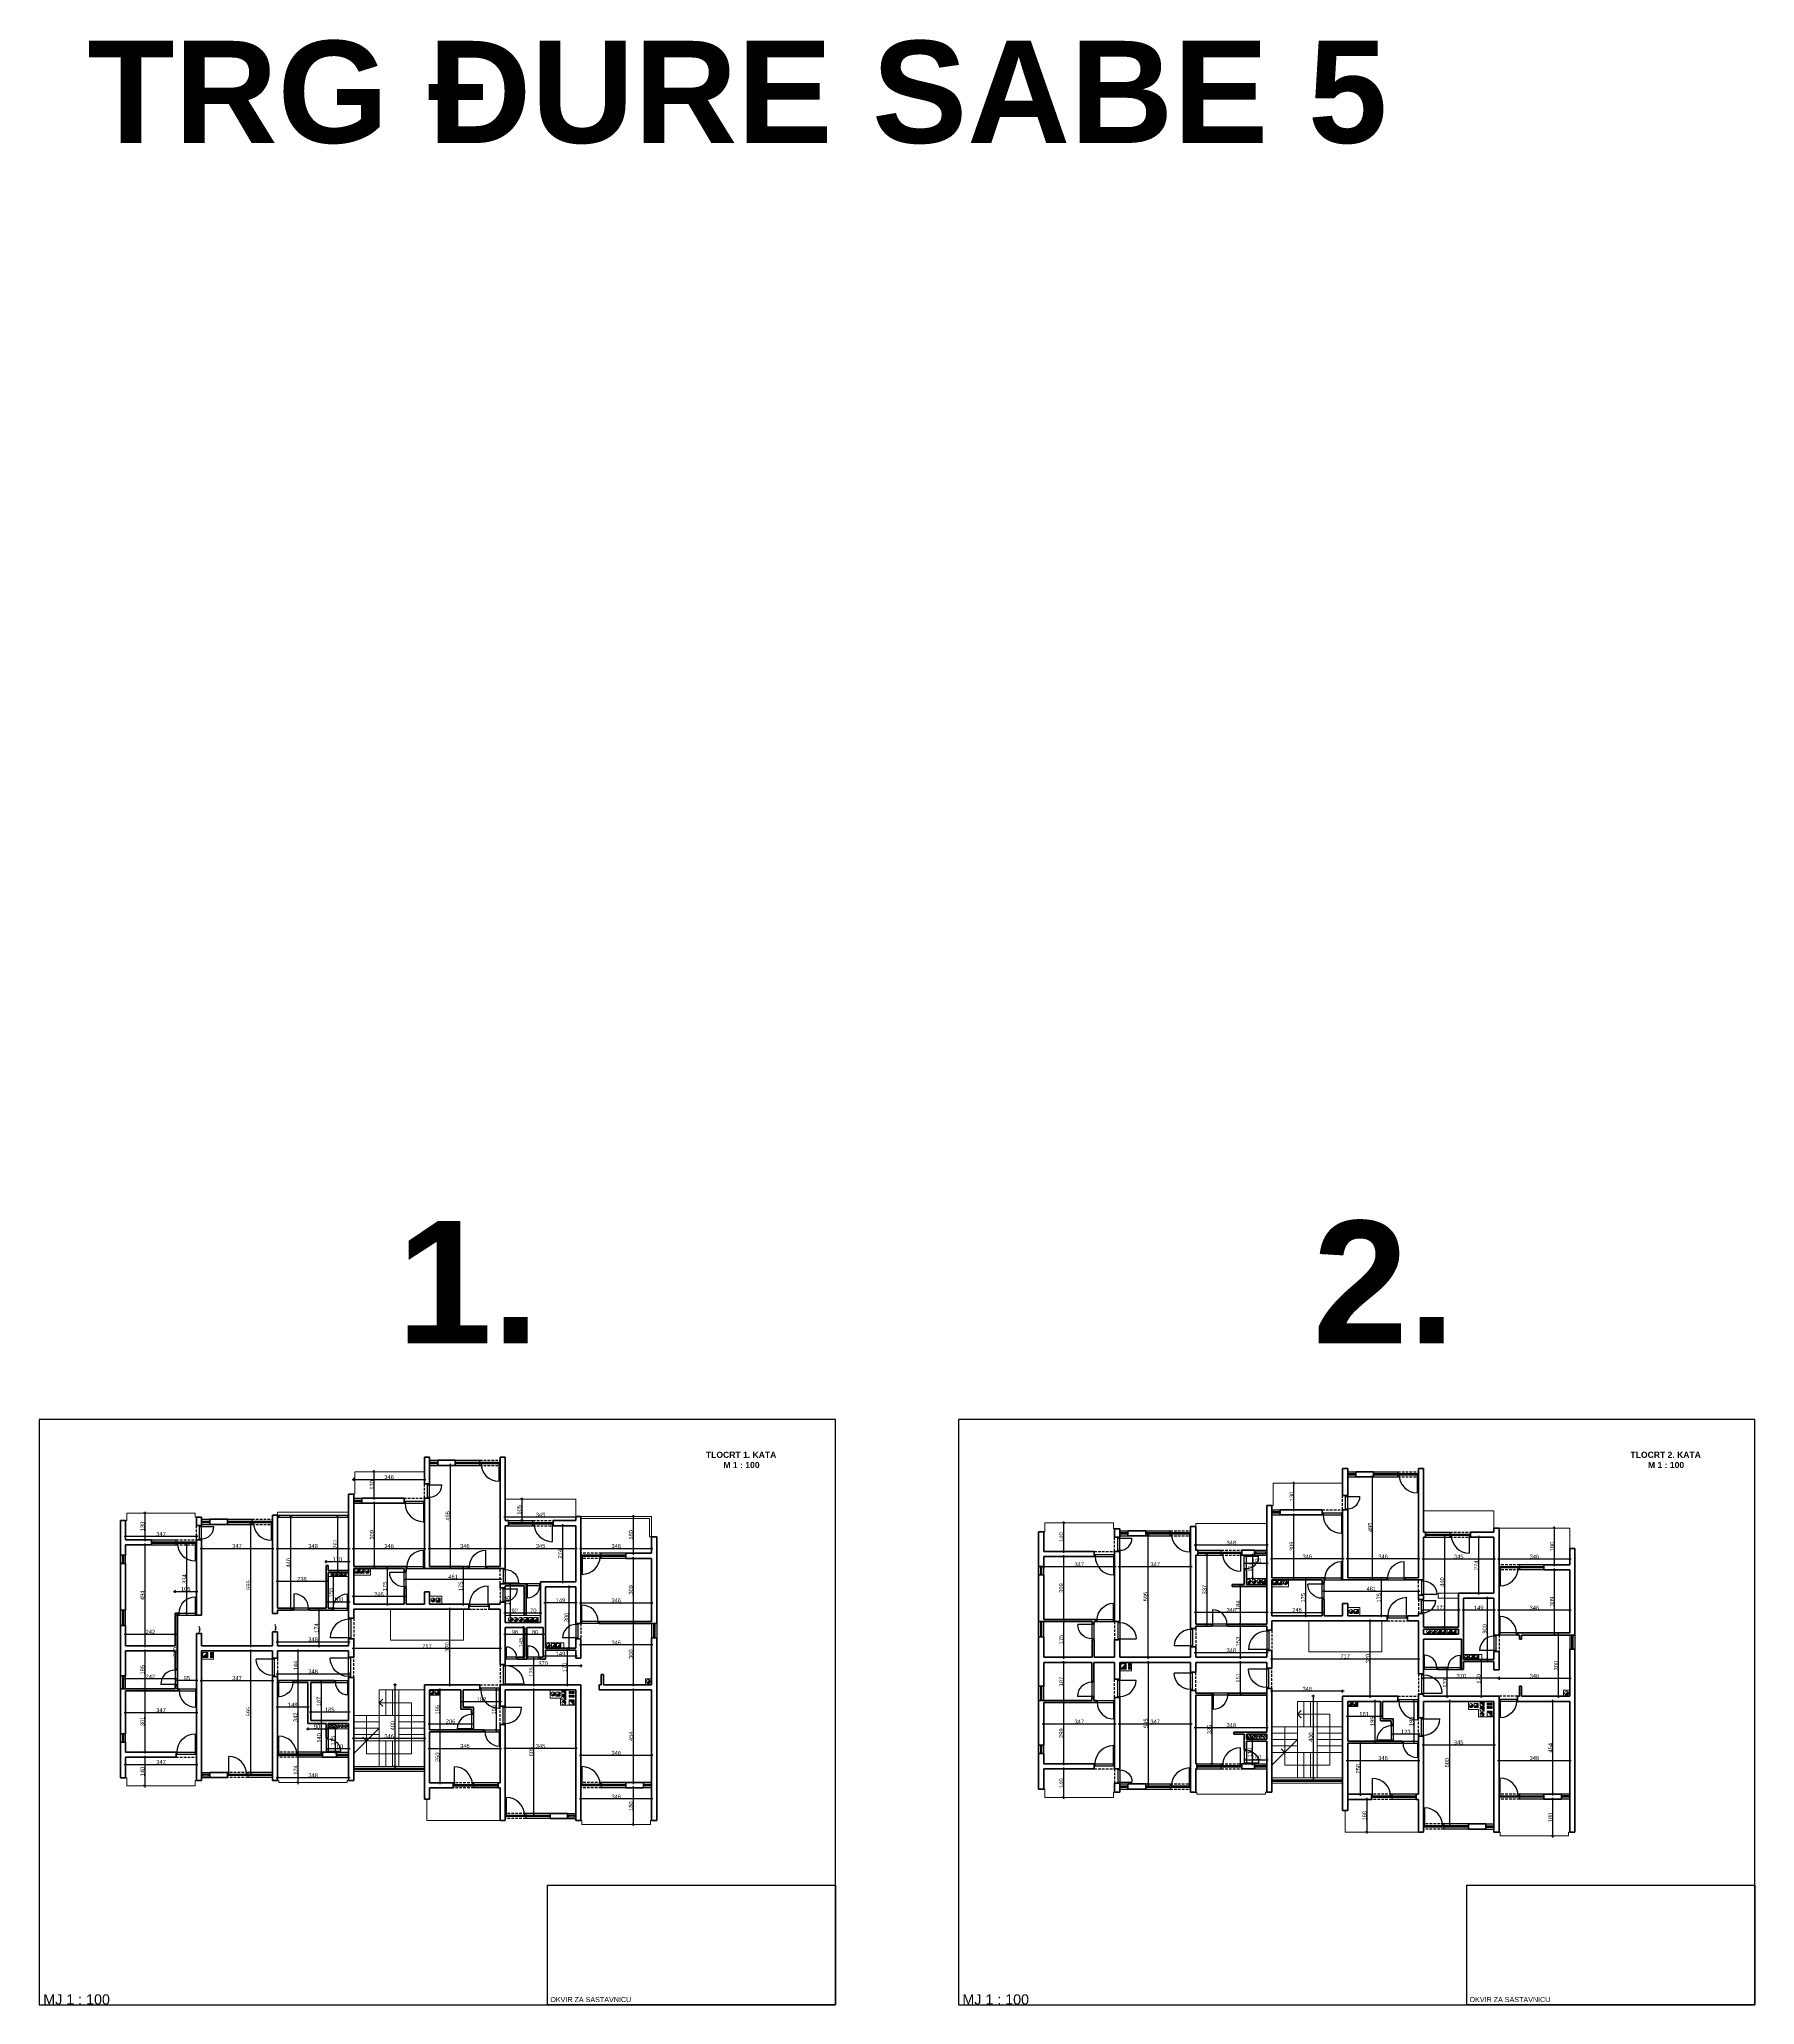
# Model space of a CAD drawing. Header units: centimetres. Extents: x 642232439 to 646206409, y 502891828 to 503284195.
# Drawn here: x 646184511 to 646192909, y 503274569 to 503284195 of the extents above; entities that cross this region are included whole.
import ezdxf

# ---------------------------------------------------------------- set-up
doc = ezdxf.new("R2010")
doc.units = ezdxf.units.CM
doc.header["$PDMODE"] = 35
doc.header["$PDSIZE"] = 0.1
doc.linetypes.add('HIDDENX2', pattern=[19.05, 12.7, -6.35])
doc.layers.add('SAST_Linija sastavnice', color=3, linetype='Continuous', plot=False)
for name, color, linetype, lineweight in [('SASTAVNICA', 7, 'Continuous', 0), ('TP_01 - 0.35', 1, 'Continuous', 35), ('TP_02 - 0.10', 2, 'Continuous', 9), ('TP_03 - 0.15', 3, 'Continuous', 15), ('TP_07 - 0.20', 7, 'Continuous', 20)]:
    doc.layers.add(name, color=color, linetype=linetype, lineweight=lineweight)
for name, color, linetype in [('TP_Hatch', 252, 'Continuous'), ('TP_Hidden', 8, 'HIDDENX2'), ('TP_Kotiranje', 3, 'Continuous'), ('TP_Otvori', 8, 'Continuous'), ('TP_Otvori.block', 8, 'Continuous')]:
    doc.layers.add(name, color=color, linetype=linetype)
doc.styles.add('Kota', font='arialbd.ttf')
doc.styles.get("Standard").update_dxf_attribs({"font": 'arial.ttf'})
doc.dimstyles.new('Radni', dxfattribs={"dimtxt": 20, "dimasz": 10, "dimexe": 7, "dimexo": 7, "dimgap": 1.25, "dimtad": 1, "dimdec": 1, "dimrnd": 0.5, "dimdsep": 46, "dimtxsty": 'Standard', "dimblk": 'ARCHTICK', "dimcen": 10, "dimdle": 7, "dimclrd": 256, "dimclre": 256, "dimadec": 1, "dimazin": 0, "dimtm": 1e-09, "dimtfac": 1, "dimtdec": 1, "dimtix": 1, "dimtmove": 0, "dimatfit": 0, "dimfxl": 7, "dimfxlon": 1, "dimarcsym": 0})

# ---------------------------------------------------------------- blocks, each defined once
blk = doc.blocks.new('*U526')
at = {"layer": 'TP_Otvori'}
for p, q in [((5, 0), (0, 0)), ((5, 0), (5, 60)), ((65, 0), (5, 0)), ((5, -10), (5, 0)), ((65, -10), (65, 0)), ((65, 0), (70, 0)), ((70, -10), (0, -10))]:
    blk.add_line(p, q, dxfattribs=at)
blk.add_arc((5, 0), 60, 0.00001, 90.00001, dxfattribs=at)
blk = doc.blocks.new('*U97')
at = {"layer": 'TP_Otvori'}
for p, q in [((5, 0), (0, 0)), ((5, 0), (5, 65)), ((70, 0), (5, 0)), ((5, -10), (5, 0)), ((70, -10), (70, 0)), ((70, 0), (75, 0)), ((75, -10), (0, -10))]:
    blk.add_line(p, q, dxfattribs=at)
blk.add_arc((5, 0), 65, 0.00001, 90.00001, dxfattribs=at)
blk = doc.blocks.new('*U527')
at = {"layer": 'TP_01 - 0.35'}
for p, q in [((0, 0), (0, -30)), ((48, 0), (48, -30))]:
    blk.add_line(p, q, dxfattribs=at)
at = {"layer": 'TP_Otvori'}
for p, q in [((0, 0), (48, 0)), ((0, -11), (48, -11)), ((0, -19), (48, -19)), ((0, -30), (48, -30)), ((8, -11), (8, -19)), ((40, -11), (40, -19))]:
    blk.add_line(p, q, dxfattribs=at)
blk = doc.blocks.new('*U90')
at = {"layer": 'TP_01 - 0.35'}
for p, q in [((0, 0), (0, -30)), ((84, 0), (84, -30))]:
    blk.add_line(p, q, dxfattribs=at)
at = {"layer": 'TP_Otvori'}
for p, q in [((0, 0), (84, 0)), ((0, -11), (84, -11)), ((0, -19), (84, -19)), ((0, -30), (84, -30)), ((8, -11), (8, -19)), ((76, -11), (76, -19))]:
    blk.add_line(p, q, dxfattribs=at)
blk = doc.blocks.new('*U523')
at = {"layer": 'TP_Otvori'}
for p, q in [((5, 0), (0, 0)), ((5, 0), (5, 80)), ((85, 0), (5, 0)), ((5, -10), (5, 0)), ((85, -10), (85, 0)), ((85, 0), (90, 0)), ((90, -10), (0, -10))]:
    blk.add_line(p, q, dxfattribs=at)
blk.add_arc((5, 0), 80, 0.00001, 90.00001, dxfattribs=at)
blk = doc.blocks.new('*U525')
at = {"layer": 'TP_Otvori'}
for p, q in [((5, 0), (0, 0)), ((5, 0), (5, 90)), ((95, 0), (5, 0)), ((5, -10), (5, 0)), ((95, -10), (95, 0)), ((95, 0), (100, 0)), ((100, -10), (0, -10))]:
    blk.add_line(p, q, dxfattribs=at)
blk.add_arc((5, 0), 90, 0.00001, 90.00001, dxfattribs=at)
blk = doc.blocks.new('*U86')
at = {"layer": 'TP_Otvori'}
for p, q in [((5, 0), (0, 0)), ((5, 0), (5, 50)), ((55, 0), (5, 0)), ((5, -10), (5, 0)), ((55, -10), (55, 0)), ((55, 0), (60, 0)), ((60, -10), (0, -10))]:
    blk.add_line(p, q, dxfattribs=at)
blk.add_arc((5, 0), 50, 0.00001, 90.00001, dxfattribs=at)
blk = doc.blocks.new('*U98')
at = {"layer": 'TP_Otvori'}
for p, q in [((5, 0), (0, 0)), ((5, 0), (5, 55)), ((60, 0), (5, 0)), ((5, -10), (5, 0)), ((60, -10), (60, 0)), ((60, 0), (65, 0)), ((65, -10), (0, -10))]:
    blk.add_line(p, q, dxfattribs=at)
blk.add_arc((5, 0), 55, 0.00001, 90.00001, dxfattribs=at)
blk = doc.blocks.new('*U524')
at = {"layer": 'TP_Otvori'}
for p, q in [((5, 0), (0, 0)), ((5, 0), (5, 70)), ((75, 0), (5, 0)), ((5, -10), (5, 0)), ((75, -10), (75, 0)), ((75, 0), (80, 0)), ((80, -10), (0, -10))]:
    blk.add_line(p, q, dxfattribs=at)
blk.add_arc((5, 0), 70, 0.00001, 90.00001, dxfattribs=at)
blk = doc.blocks.new('*U93')
at = {"layer": 'TP_01 - 0.35'}
for p, q in [((0, 0), (0, -30)), ((72, 0), (72, -30))]:
    blk.add_line(p, q, dxfattribs=at)
at = {"layer": 'TP_Otvori'}
for p, q in [((0, 0), (72, 0)), ((0, -11), (72, -11)), ((0, -19), (72, -19)), ((0, -30), (72, -30)), ((8, -11), (8, -19)), ((64, -11), (64, -19))]:
    blk.add_line(p, q, dxfattribs=at)
blk = doc.blocks.new('*U89')
at = {"layer": 'TP_01 - 0.35'}
for p, q in [((0, 0), (0, -30)), ((48, 0), (48, -30))]:
    blk.add_line(p, q, dxfattribs=at)
at = {"layer": 'TP_Otvori'}
for p, q in [((0, 0), (48, 0)), ((0, -11), (48, -11)), ((0, -19), (48, -19)), ((0, -30), (48, -30)), ((8, -11), (8, -19)), ((40, -11), (40, -19))]:
    blk.add_line(p, q, dxfattribs=at)
blk = doc.blocks.new('*U99')
at = {"layer": 'TP_01 - 0.35'}
for p, q in [((0, 0), (0, -30)), ((48, 0), (48, -30))]:
    blk.add_line(p, q, dxfattribs=at)
at = {"layer": 'TP_Otvori'}
for p, q in [((0, 0), (48, 0)), ((0, -11), (48, -11)), ((0, -19), (48, -19)), ((0, -30), (48, -30)), ((8, -11), (8, -19)), ((40, -11), (40, -19))]:
    blk.add_line(p, q, dxfattribs=at)
blk = doc.blocks.new('*U102')
at = {"layer": 'TP_01 - 0.35'}
for p, q in [((0, 0), (0, -30)), ((48, 0), (48, -30))]:
    blk.add_line(p, q, dxfattribs=at)
at = {"layer": 'TP_Otvori'}
for p, q in [((0, 0), (48, 0)), ((0, -11), (48, -11)), ((0, -19), (48, -19)), ((0, -30), (48, -30)), ((8, -11), (8, -19)), ((40, -11), (40, -19))]:
    blk.add_line(p, q, dxfattribs=at)
blk = doc.blocks.new('*U105')
at = {"layer": 'TP_01 - 0.35'}
for p, q in [((0, 0), (0, -30)), ((75, 0), (75, -30))]:
    blk.add_line(p, q, dxfattribs=at)
at = {"layer": 'TP_Otvori'}
for p, q in [((0, 0), (75, 0)), ((0, -11), (75, -11)), ((0, -19), (75, -19)), ((0, -30), (75, -30)), ((8, -11), (8, -19)), ((67, -11), (67, -19))]:
    blk.add_line(p, q, dxfattribs=at)
blk = doc.blocks.new('*U104')
at = {"layer": 'TP_Otvori'}
for p, q in [((5, 0), (0, 0)), ((5, 0), (5, 70)), ((75, 0), (5, 0)), ((5, -10), (5, 0)), ((75, -10), (75, 0)), ((75, 0), (80, 0)), ((80, -10), (0, -10))]:
    blk.add_line(p, q, dxfattribs=at)
blk.add_arc((5, 0), 70, 0.00001, 90.00001, dxfattribs=at)
blk = doc.blocks.new('*U101')
at = {"layer": 'TP_01 - 0.35'}
for p, q in [((0, 0), (0, -30)), ((90, 0), (90, -30))]:
    blk.add_line(p, q, dxfattribs=at)
at = {"layer": 'TP_Otvori'}
for p, q in [((0, 0), (90, 0)), ((0, -11), (90, -11)), ((0, -19), (90, -19)), ((0, -30), (90, -30)), ((8, -11), (8, -19)), ((82, -11), (82, -19))]:
    blk.add_line(p, q, dxfattribs=at)
blk = doc.blocks.new('*U528')
at = {"layer": 'TP_01 - 0.35'}
for p, q in [((0, 0), (0, -30)), ((72, 0), (72, -30))]:
    blk.add_line(p, q, dxfattribs=at)
at = {"layer": 'TP_Otvori'}
for p, q in [((0, 0), (72, 0)), ((0, -11), (72, -11)), ((0, -19), (72, -19)), ((0, -30), (72, -30)), ((8, -11), (8, -19)), ((64, -11), (64, -19))]:
    blk.add_line(p, q, dxfattribs=at)
blk = doc.blocks.new('*U100')
at = {"layer": 'TP_01 - 0.35'}
for p, q in [((0, 0), (0, -30)), ((84, 0), (84, -30))]:
    blk.add_line(p, q, dxfattribs=at)
at = {"layer": 'TP_Otvori'}
for p, q in [((0, 0), (84, 0)), ((0, -11), (84, -11)), ((0, -19), (84, -19)), ((0, -30), (84, -30)), ((8, -11), (8, -19)), ((76, -11), (76, -19))]:
    blk.add_line(p, q, dxfattribs=at)
blk = doc.blocks.new('_ArchTick')
at = {"color": 0, "linetype": 'ByBlock', "const_width": 0.15}
blk.add_lwpolyline([(-0.5, -0.5), (0.5, 0.5)], dxfattribs=at)
blk = doc.blocks.new('*D258')
at = {"layer": 'Defpoints', "color": 0, "transparency": 16777216}
for p in [(646185106.8, 503276975.6), (646185026.9, 503276845.6), (646185106.8, 503276845.6)]:
    blk.add_point(p, dxfattribs=at)
at = {"layer": 'TP_Kotiranje', "lineweight": -2, "transparency": 16777216}
for p, q in [((646185033.9, 503276975.6), (646185019.9, 503276975.6)), ((646185026.9, 503276982.6), (646185026.9, 503276838.6)), ((646185033.9, 503276845.6), (646185019.9, 503276845.6))]:
    blk.add_line(p, q, dxfattribs=at)
at = {"layer": 'TP_Kotiranje', "lineweight": -2, "transparency": 16777216, "xscale": 10, "yscale": 10, "zscale": 10}
for p, rotation in [((646185026.9, 503276975.6), 90), ((646185026.9, 503276845.6), 270)]:
    blk.add_blockref('_ArchTick', p, dxfattribs=dict(at, rotation=rotation))
at = {"layer": 'TP_Kotiranje', "color": 0, "transparency": 16777216, "insert": (646185015.5, 503276910.6), "char_height": 20, "attachment_point": 5, "rotation": 90}
blk.add_mtext('130', dxfattribs=at)
blk = doc.blocks.new('*D259')
at = {"layer": 'Defpoints', "color": 0, "transparency": 16777216}
for p in [(646185026.9, 503276820.6), (646185026.9, 503276326.6), (646185026.9, 503276326.6)]:
    blk.add_point(p, dxfattribs=at)
at = {"layer": 'TP_Kotiranje', "lineweight": -2, "transparency": 16777216}
for p, q in [((646185026.9, 503276820.6), (646185019.9, 503276820.6)), ((646185026.9, 503276827.6), (646185026.9, 503276319.6)), ((646185026.9, 503276326.6), (646185019.9, 503276326.6))]:
    blk.add_line(p, q, dxfattribs=at)
at = {"layer": 'TP_Kotiranje', "lineweight": -2, "transparency": 16777216, "xscale": 10, "yscale": 10, "zscale": 10}
for p, rotation in [((646185026.9, 503276820.6), 90), ((646185026.9, 503276326.6), 270)]:
    blk.add_blockref('_ArchTick', p, dxfattribs=dict(at, rotation=rotation))
at = {"layer": 'TP_Kotiranje', "color": 0, "transparency": 16777216, "insert": (646185015.5, 503276573.6), "char_height": 20, "attachment_point": 5, "rotation": 90}
blk.add_mtext('494', dxfattribs=at)
blk = doc.blocks.new('*D260')
at = {"layer": 'Defpoints', "color": 0, "transparency": 16777216}
for p in [(646185026.9, 503276301.6), (646185026.9, 503276116.6), (646185026.9, 503276116.6)]:
    blk.add_point(p, dxfattribs=at)
at = {"layer": 'TP_Kotiranje', "lineweight": -2, "transparency": 16777216}
for p, q in [((646185026.9, 503276301.6), (646185019.9, 503276301.6)), ((646185026.9, 503276308.6), (646185026.9, 503276109.6)), ((646185026.9, 503276116.6), (646185019.9, 503276116.6))]:
    blk.add_line(p, q, dxfattribs=at)
at = {"layer": 'TP_Kotiranje', "lineweight": -2, "transparency": 16777216, "xscale": 10, "yscale": 10, "zscale": 10}
for p, rotation in [((646185026.9, 503276301.6), 90), ((646185026.9, 503276116.6), 270)]:
    blk.add_blockref('_ArchTick', p, dxfattribs=dict(at, rotation=rotation))
at = {"layer": 'TP_Kotiranje', "color": 0, "transparency": 16777216, "insert": (646185015.5, 503276209.1), "char_height": 20, "attachment_point": 5, "rotation": 90}
blk.add_mtext('185', dxfattribs=at)
blk = doc.blocks.new('*D261')
at = {"layer": 'Defpoints', "color": 0, "transparency": 16777216}
for p in [(646185026.9, 503276106.6), (646185026.9, 503275805.6), (646185026.9, 503275805.6)]:
    blk.add_point(p, dxfattribs=at)
at = {"layer": 'TP_Kotiranje', "lineweight": -2, "transparency": 16777216}
for p, q in [((646185026.9, 503276106.6), (646185019.9, 503276106.6)), ((646185026.9, 503276113.6), (646185026.9, 503275798.6)), ((646185026.9, 503275805.6), (646185019.9, 503275805.6))]:
    blk.add_line(p, q, dxfattribs=at)
at = {"layer": 'TP_Kotiranje', "lineweight": -2, "transparency": 16777216, "xscale": 10, "yscale": 10, "zscale": 10}
for p, rotation in [((646185026.9, 503276106.6), 90), ((646185026.9, 503275805.6), 270)]:
    blk.add_blockref('_ArchTick', p, dxfattribs=dict(at, rotation=rotation))
at = {"layer": 'TP_Kotiranje', "color": 0, "transparency": 16777216, "insert": (646185015.5, 503275956.1), "char_height": 20, "attachment_point": 5, "rotation": 90}
blk.add_mtext('301', dxfattribs=at)
blk = doc.blocks.new('*D262')
at = {"layer": 'Defpoints', "color": 0, "transparency": 16777216}
for p in [(646185026.9, 503275780.6), (646185026.9, 503275640.6), (646185026.9, 503275640.6)]:
    blk.add_point(p, dxfattribs=at)
at = {"layer": 'TP_Kotiranje', "lineweight": -2, "transparency": 16777216}
for p, q in [((646185026.9, 503275780.6), (646185019.9, 503275780.6)), ((646185026.9, 503275787.6), (646185026.9, 503275633.6)), ((646185026.9, 503275640.6), (646185019.9, 503275640.6))]:
    blk.add_line(p, q, dxfattribs=at)
at = {"layer": 'TP_Kotiranje', "lineweight": -2, "transparency": 16777216, "xscale": 10, "yscale": 10, "zscale": 10}
for p, rotation in [((646185026.9, 503275780.6), 90), ((646185026.9, 503275640.6), 270)]:
    blk.add_blockref('_ArchTick', p, dxfattribs=dict(at, rotation=rotation))
at = {"layer": 'TP_Kotiranje', "color": 0, "transparency": 16777216, "insert": (646185015.5, 503275710.6), "char_height": 20, "attachment_point": 5, "rotation": 90}
blk.add_mtext('140', dxfattribs=at)
blk = doc.blocks.new('*D263')
at = {"layer": 'Defpoints', "color": 0, "transparency": 16777216}
for p in [(646185546.9, 503276301.6), (646185592.3, 503276301.6), (646185592.3, 503275706.6)]:
    blk.add_point(p, dxfattribs=at)
at = {"layer": 'TP_Kotiranje', "lineweight": -2, "transparency": 16777216}
for p, q in [((646185553.9, 503276301.6), (646185539.9, 503276301.6)), ((646185546.9, 503275699.6), (646185546.9, 503276308.6)), ((646185553.9, 503275706.6), (646185539.9, 503275706.6))]:
    blk.add_line(p, q, dxfattribs=at)
at = {"layer": 'TP_Kotiranje', "lineweight": -2, "transparency": 16777216, "xscale": 10, "yscale": 10, "zscale": 10}
for p, rotation in [((646185546.9, 503276301.6), 90), ((646185546.9, 503275706.6), 270)]:
    blk.add_blockref('_ArchTick', p, dxfattribs=dict(at, rotation=rotation))
at = {"layer": 'TP_Kotiranje', "color": 0, "transparency": 16777216, "insert": (646185535.5, 503276004.1), "char_height": 20, "attachment_point": 5, "rotation": 90}
blk.add_mtext('595', dxfattribs=at)
blk = doc.blocks.new('*D264')
at = {"layer": 'Defpoints', "color": 0, "transparency": 16777216}
for p in [(646185546.1, 503276921.6), (646185546.9, 503276921.6), (646185546.9, 503276326.6)]:
    blk.add_point(p, dxfattribs=at)
at = {"layer": 'TP_Kotiranje', "lineweight": -2, "transparency": 16777216}
for p, q in [((646185546.1, 503276921.6), (646185539.1, 503276921.6)), ((646185546.1, 503276319.6), (646185546.1, 503276928.6)), ((646185546.1, 503276326.6), (646185539.1, 503276326.6))]:
    blk.add_line(p, q, dxfattribs=at)
at = {"layer": 'TP_Kotiranje', "lineweight": -2, "transparency": 16777216, "xscale": 10, "yscale": 10, "zscale": 10}
for p, rotation in [((646185546.1, 503276921.6), 90), ((646185546.1, 503276326.6), 270)]:
    blk.add_blockref('_ArchTick', p, dxfattribs=dict(at, rotation=rotation))
at = {"layer": 'TP_Kotiranje', "color": 0, "transparency": 16777216, "insert": (646185534.6, 503276624.1), "char_height": 20, "attachment_point": 5, "rotation": 90}
blk.add_mtext('595', dxfattribs=at)
blk = doc.blocks.new('*D265')
at = {"layer": 'Defpoints', "color": 0, "transparency": 16777216}
for p in [(646185185.3, 503276326.6), (646185280.3, 503276326.6), (646185185.3, 503276156.6)]:
    blk.add_point(p, dxfattribs=at)
at = {"layer": 'TP_Kotiranje', "lineweight": -2, "transparency": 16777216}
for p, q in [((646185287.3, 503276156.6), (646185178.3, 503276156.6)), ((646185185.3, 503276163.6), (646185185.3, 503276149.6)), ((646185280.3, 503276163.6), (646185280.3, 503276149.6))]:
    blk.add_line(p, q, dxfattribs=at)
at = {"layer": 'TP_Kotiranje', "lineweight": -2, "transparency": 16777216, "xscale": 10, "yscale": 10, "zscale": 10, "rotation": 180}
blk.add_blockref('_ArchTick', (646185185.3, 503276156.6), dxfattribs=at)
at = {"layer": 'TP_Kotiranje', "lineweight": -2, "transparency": 16777216, "xscale": 10, "yscale": 10, "zscale": 10}
blk.add_blockref('_ArchTick', (646185280.3, 503276156.6), dxfattribs=at)
at = {"layer": 'TP_Kotiranje', "color": 0, "transparency": 16777216, "insert": (646185232.8, 503276168.1), "char_height": 20, "attachment_point": 5}
blk.add_mtext('95', dxfattribs=at)
blk = doc.blocks.new('*D266')
at = {"layer": 'Defpoints', "color": 0, "transparency": 16777216}
for p in [(646184933.3, 503276164.2), (646184933.3, 503276164.2), (646185175.3, 503276164.2)]:
    blk.add_point(p, dxfattribs=at)
at = {"layer": 'TP_Kotiranje', "lineweight": -2, "transparency": 16777216}
for p, q in [((646185182.3, 503276164.2), (646184926.3, 503276164.2)), ((646184933.3, 503276164.2), (646184933.3, 503276171.2)), ((646185175.3, 503276164.2), (646185175.3, 503276157.2))]:
    blk.add_line(p, q, dxfattribs=at)
at = {"layer": 'TP_Kotiranje', "lineweight": -2, "transparency": 16777216, "xscale": 10, "yscale": 10, "zscale": 10, "rotation": 180}
blk.add_blockref('_ArchTick', (646184933.3, 503276164.2), dxfattribs=at)
at = {"layer": 'TP_Kotiranje', "lineweight": -2, "transparency": 16777216, "xscale": 10, "yscale": 10, "zscale": 10}
blk.add_blockref('_ArchTick', (646185175.3, 503276164.2), dxfattribs=at)
at = {"layer": 'TP_Kotiranje', "color": 0, "transparency": 16777216, "insert": (646185054.3, 503276175.5), "char_height": 20, "attachment_point": 5}
blk.add_mtext('242', dxfattribs=at)
blk = doc.blocks.new('*D267')
at = {"layer": 'Defpoints', "color": 0, "transparency": 16777216}
for p in [(646185305.3, 503276156.6), (646185652.3, 503276156.6), (646185652.3, 503276156.6)]:
    blk.add_point(p, dxfattribs=at)
at = {"layer": 'TP_Kotiranje', "lineweight": -2, "transparency": 16777216}
for p, q in [((646185298.3, 503276156.6), (646185659.3, 503276156.6)), ((646185305.3, 503276156.6), (646185305.3, 503276149.6)), ((646185652.3, 503276156.6), (646185652.3, 503276163.6))]:
    blk.add_line(p, q, dxfattribs=at)
at = {"layer": 'TP_Kotiranje', "lineweight": -2, "transparency": 16777216, "xscale": 10, "yscale": 10, "zscale": 10, "rotation": 180}
blk.add_blockref('_ArchTick', (646185305.3, 503276156.6), dxfattribs=at)
at = {"layer": 'TP_Kotiranje', "lineweight": -2, "transparency": 16777216, "xscale": 10, "yscale": 10, "zscale": 10}
blk.add_blockref('_ArchTick', (646185652.3, 503276156.6), dxfattribs=at)
at = {"layer": 'TP_Kotiranje', "color": 0, "transparency": 16777216, "insert": (646185478.8, 503276168.1), "char_height": 20, "attachment_point": 5}
blk.add_mtext('347', dxfattribs=at)
blk = doc.blocks.new('*D268')
at = {"layer": 'Defpoints', "color": 0, "transparency": 16777216}
for p in [(646185677.3, 503276221.6), (646186025.3, 503276221.6), (646186025.3, 503276189.9)]:
    blk.add_point(p, dxfattribs=at)
at = {"layer": 'TP_Kotiranje', "lineweight": -2, "transparency": 16777216}
for p, q in [((646185670.3, 503276189.9), (646186032.3, 503276189.9)), ((646185677.3, 503276196.9), (646185677.3, 503276182.9)), ((646186025.3, 503276196.9), (646186025.3, 503276182.9))]:
    blk.add_line(p, q, dxfattribs=at)
at = {"layer": 'TP_Kotiranje', "lineweight": -2, "transparency": 16777216, "xscale": 10, "yscale": 10, "zscale": 10, "rotation": 180}
blk.add_blockref('_ArchTick', (646185677.3, 503276189.9), dxfattribs=at)
at = {"layer": 'TP_Kotiranje', "lineweight": -2, "transparency": 16777216, "xscale": 10, "yscale": 10, "zscale": 10}
blk.add_blockref('_ArchTick', (646186025.3, 503276189.9), dxfattribs=at)
at = {"layer": 'TP_Kotiranje', "color": 0, "transparency": 16777216, "insert": (646185851.3, 503276201.3), "char_height": 20, "attachment_point": 5}
blk.add_mtext('348', dxfattribs=at)
blk = doc.blocks.new('*D269')
at = {"layer": 'Defpoints', "color": 0, "transparency": 16777216}
for p in [(646185851.3, 503276301.6), (646185757.3, 503276157.6), (646185776.9, 503276157.6)]:
    blk.add_point(p, dxfattribs=at)
at = {"layer": 'TP_Kotiranje', "lineweight": -2, "transparency": 16777216}
for p, q in [((646185783.9, 503276301.6), (646185769.9, 503276301.6)), ((646185776.9, 503276308.6), (646185776.9, 503276150.6)), ((646185769.9, 503276157.6), (646185783.9, 503276157.6))]:
    blk.add_line(p, q, dxfattribs=at)
at = {"layer": 'TP_Kotiranje', "lineweight": -2, "transparency": 16777216, "xscale": 10, "yscale": 10, "zscale": 10}
for p, rotation in [((646185776.9, 503276301.6), 90), ((646185776.9, 503276157.6), 270)]:
    blk.add_blockref('_ArchTick', p, dxfattribs=dict(at, rotation=rotation))
at = {"layer": 'TP_Kotiranje', "color": 0, "transparency": 16777216, "insert": (646185765.6, 503276229.6), "char_height": 20, "attachment_point": 5, "rotation": 90}
blk.add_mtext('144', dxfattribs=at)
blk = doc.blocks.new('*D270')
at = {"layer": 'Defpoints', "color": 0, "transparency": 16777216}
for p in [(646185776.9, 503276147.6), (646185776.9, 503275805.6), (646185776.9, 503275805.6)]:
    blk.add_point(p, dxfattribs=at)
at = {"layer": 'TP_Kotiranje', "lineweight": -2, "transparency": 16777216}
for p, q in [((646185776.9, 503276154.6), (646185776.9, 503275798.6)), ((646185776.9, 503276147.6), (646185783.9, 503276147.6)), ((646185776.9, 503275805.6), (646185769.9, 503275805.6))]:
    blk.add_line(p, q, dxfattribs=at)
at = {"layer": 'TP_Kotiranje', "lineweight": -2, "transparency": 16777216, "xscale": 10, "yscale": 10, "zscale": 10}
for p, rotation in [((646185776.9, 503276147.6), 90), ((646185776.9, 503275805.6), 270)]:
    blk.add_blockref('_ArchTick', p, dxfattribs=dict(at, rotation=rotation))
at = {"layer": 'TP_Kotiranje', "color": 0, "transparency": 16777216, "insert": (646185765.4, 503275976.6), "char_height": 20, "attachment_point": 5, "rotation": 90}
blk.add_mtext('342', dxfattribs=at)
blk = doc.blocks.new('*D271')
at = {"layer": 'Defpoints', "color": 0, "transparency": 16777216}
for p in [(646185776.9, 503275780.6), (646185776.9, 503275656.6), (646185776.9, 503275656.6)]:
    blk.add_point(p, dxfattribs=at)
at = {"layer": 'TP_Kotiranje', "lineweight": -2, "transparency": 16777216}
for p, q in [((646185776.9, 503275780.6), (646185769.9, 503275780.6)), ((646185776.9, 503275787.6), (646185776.9, 503275649.6)), ((646185776.9, 503275656.6), (646185769.9, 503275656.6))]:
    blk.add_line(p, q, dxfattribs=at)
at = {"layer": 'TP_Kotiranje', "lineweight": -2, "transparency": 16777216, "xscale": 10, "yscale": 10, "zscale": 10}
for p, rotation in [((646185776.9, 503275780.6), 90), ((646185776.9, 503275656.6), 270)]:
    blk.add_blockref('_ArchTick', p, dxfattribs=dict(at, rotation=rotation))
at = {"layer": 'TP_Kotiranje', "color": 0, "transparency": 16777216, "insert": (646185765.6, 503275718.6), "char_height": 20, "attachment_point": 5, "rotation": 90}
blk.add_mtext('124', dxfattribs=at)
blk = doc.blocks.new('*D272')
at = {"layer": 'Defpoints', "color": 0, "transparency": 16777216}
for p in [(646185677.3, 503275666.6), (646186025.3, 503275681.1), (646186025.3, 503275666.6)]:
    blk.add_point(p, dxfattribs=at)
at = {"layer": 'TP_Kotiranje', "lineweight": -2, "transparency": 16777216}
for p, q in [((646185670.3, 503275681.1), (646186032.3, 503275681.1)), ((646185677.3, 503275674.1), (646185677.3, 503275688.1)), ((646186025.3, 503275674.1), (646186025.3, 503275688.1))]:
    blk.add_line(p, q, dxfattribs=at)
at = {"layer": 'TP_Kotiranje', "lineweight": -2, "transparency": 16777216, "xscale": 10, "yscale": 10, "zscale": 10, "rotation": 180}
blk.add_blockref('_ArchTick', (646185677.3, 503275681.1), dxfattribs=at)
at = {"layer": 'TP_Kotiranje', "lineweight": -2, "transparency": 16777216, "xscale": 10, "yscale": 10, "zscale": 10}
blk.add_blockref('_ArchTick', (646186025.3, 503275681.1), dxfattribs=at)
at = {"layer": 'TP_Kotiranje', "color": 0, "transparency": 16777216, "insert": (646185851.3, 503275692.6), "char_height": 20, "attachment_point": 5}
blk.add_mtext('348', dxfattribs=at)
blk = doc.blocks.new('*D273')
at = {"layer": 'Defpoints', "color": 0, "transparency": 16777216}
for p in [(646185975.3, 503275920.6), (646185959.8, 503275805.6), (646185975.3, 503275805.6)]:
    blk.add_point(p, dxfattribs=at)
at = {"layer": 'TP_Kotiranje', "lineweight": -2, "transparency": 16777216}
for p, q in [((646185966.8, 503275920.6), (646185952.8, 503275920.6)), ((646185959.8, 503275927.6), (646185959.8, 503275798.6)), ((646185966.8, 503275805.6), (646185952.8, 503275805.6))]:
    blk.add_line(p, q, dxfattribs=at)
at = {"layer": 'TP_Kotiranje', "lineweight": -2, "transparency": 16777216, "xscale": 10, "yscale": 10, "zscale": 10}
for p, rotation in [((646185959.8, 503275920.6), 90), ((646185959.8, 503275805.6), 270)]:
    blk.add_blockref('_ArchTick', p, dxfattribs=dict(at, rotation=rotation))
at = {"layer": 'TP_Kotiranje', "color": 0, "transparency": 16777216, "insert": (646185948.3, 503275863.1), "char_height": 20, "attachment_point": 5, "rotation": 90}
blk.add_mtext('115', dxfattribs=at)
blk = doc.blocks.new('*D274')
at = {"layer": 'Defpoints', "color": 0, "transparency": 16777216}
for p in [(646185925.3, 503275840.6), (646186025.3, 503275840.6), (646186025.3, 503275823.2)]:
    blk.add_point(p, dxfattribs=at)
at = {"layer": 'TP_Kotiranje', "lineweight": -2, "transparency": 16777216}
for p, q in [((646185918.3, 503275823.2), (646186032.3, 503275823.2)), ((646185925.3, 503275830.2), (646185925.3, 503275816.2)), ((646186025.3, 503275830.2), (646186025.3, 503275816.2))]:
    blk.add_line(p, q, dxfattribs=at)
at = {"layer": 'TP_Kotiranje', "lineweight": -2, "transparency": 16777216, "xscale": 10, "yscale": 10, "zscale": 10, "rotation": 180}
blk.add_blockref('_ArchTick', (646185925.3, 503275823.2), dxfattribs=at)
at = {"layer": 'TP_Kotiranje', "lineweight": -2, "transparency": 16777216, "xscale": 10, "yscale": 10, "zscale": 10}
blk.add_blockref('_ArchTick', (646186025.3, 503275823.2), dxfattribs=at)
at = {"layer": 'TP_Kotiranje', "color": 0, "transparency": 16777216, "insert": (646185975.3, 503275834.7), "char_height": 20, "attachment_point": 5}
blk.add_mtext('100', dxfattribs=at)
blk = doc.blocks.new('*D275')
at = {"layer": 'Defpoints', "color": 0, "transparency": 16777216}
for p in [(646185840.3, 503276054.1), (646186025.3, 503276054.1), (646186025.3, 503276002.7)]:
    blk.add_point(p, dxfattribs=at)
at = {"layer": 'TP_Kotiranje', "lineweight": -2, "transparency": 16777216}
for p, q in [((646185833.3, 503276002.7), (646186032.3, 503276002.7)), ((646185840.3, 503276009.7), (646185840.3, 503275995.7)), ((646186025.3, 503276009.7), (646186025.3, 503275995.7))]:
    blk.add_line(p, q, dxfattribs=at)
at = {"layer": 'TP_Kotiranje', "lineweight": -2, "transparency": 16777216, "xscale": 10, "yscale": 10, "zscale": 10, "rotation": 180}
blk.add_blockref('_ArchTick', (646185840.3, 503276002.7), dxfattribs=at)
at = {"layer": 'TP_Kotiranje', "lineweight": -2, "transparency": 16777216, "xscale": 10, "yscale": 10, "zscale": 10}
blk.add_blockref('_ArchTick', (646186025.3, 503276002.7), dxfattribs=at)
at = {"layer": 'TP_Kotiranje', "color": 0, "transparency": 16777216, "insert": (646185932.8, 503276014.1), "char_height": 20, "attachment_point": 5}
blk.add_mtext('185', dxfattribs=at)
blk = doc.blocks.new('*D276')
at = {"layer": 'Defpoints', "color": 0, "transparency": 16777216}
for p in [(646185897.8, 503276147.6), (646185891.1, 503275960.6), (646185897.8, 503275960.6)]:
    blk.add_point(p, dxfattribs=at)
at = {"layer": 'TP_Kotiranje', "lineweight": -2, "transparency": 16777216}
for p, q in [((646185891.1, 503276147.6), (646185884.1, 503276147.6)), ((646185891.1, 503276154.6), (646185891.1, 503275953.6)), ((646185891.1, 503275960.6), (646185884.1, 503275960.6))]:
    blk.add_line(p, q, dxfattribs=at)
at = {"layer": 'TP_Kotiranje', "lineweight": -2, "transparency": 16777216, "xscale": 10, "yscale": 10, "zscale": 10}
for p, rotation in [((646185891.1, 503276147.6), 90), ((646185891.1, 503275960.6), 270)]:
    blk.add_blockref('_ArchTick', p, dxfattribs=dict(at, rotation=rotation))
at = {"layer": 'TP_Kotiranje', "color": 0, "transparency": 16777216, "insert": (646185879.6, 503276054.1), "char_height": 20, "attachment_point": 5, "rotation": 90}
blk.add_mtext('187', dxfattribs=at)
blk = doc.blocks.new('*D277')
at = {"layer": 'Defpoints', "color": 0, "transparency": 16777216}
for p in [(646184933.3, 503276001.1), (646185280.3, 503276001.1), (646185280.3, 503276000.4)]:
    blk.add_point(p, dxfattribs=at)
at = {"layer": 'TP_Kotiranje', "lineweight": -2, "transparency": 16777216}
for p, q in [((646184926.3, 503276000.4), (646185287.3, 503276000.4)), ((646184933.3, 503276000.4), (646184933.3, 503275993.4)), ((646185280.3, 503276000.4), (646185280.3, 503275993.4))]:
    blk.add_line(p, q, dxfattribs=at)
at = {"layer": 'TP_Kotiranje', "lineweight": -2, "transparency": 16777216, "xscale": 10, "yscale": 10, "zscale": 10, "rotation": 180}
blk.add_blockref('_ArchTick', (646184933.3, 503276000.4), dxfattribs=at)
at = {"layer": 'TP_Kotiranje', "lineweight": -2, "transparency": 16777216, "xscale": 10, "yscale": 10, "zscale": 10}
blk.add_blockref('_ArchTick', (646185280.3, 503276000.4), dxfattribs=at)
at = {"layer": 'TP_Kotiranje', "color": 0, "transparency": 16777216, "insert": (646185106.8, 503276011.9), "char_height": 20, "attachment_point": 5}
blk.add_mtext('347', dxfattribs=at)
blk = doc.blocks.new('*D278')
at = {"layer": 'Defpoints', "color": 0, "transparency": 16777216}
for p in [(646184933.3, 503275730.6), (646185280.3, 503275746.2), (646185280.3, 503275730.6)]:
    blk.add_point(p, dxfattribs=at)
at = {"layer": 'TP_Kotiranje', "lineweight": -2, "transparency": 16777216}
for p, q in [((646184926.3, 503275746.2), (646185287.3, 503275746.2)), ((646184933.3, 503275739.2), (646184933.3, 503275753.2)), ((646185280.3, 503275739.2), (646185280.3, 503275753.2))]:
    blk.add_line(p, q, dxfattribs=at)
at = {"layer": 'TP_Kotiranje', "lineweight": -2, "transparency": 16777216, "xscale": 10, "yscale": 10, "zscale": 10, "rotation": 180}
blk.add_blockref('_ArchTick', (646184933.3, 503275746.2), dxfattribs=at)
at = {"layer": 'TP_Kotiranje', "lineweight": -2, "transparency": 16777216, "xscale": 10, "yscale": 10, "zscale": 10}
blk.add_blockref('_ArchTick', (646185280.3, 503275746.2), dxfattribs=at)
at = {"layer": 'TP_Kotiranje', "color": 0, "transparency": 16777216, "insert": (646185106.8, 503275757.7), "char_height": 20, "attachment_point": 5}
blk.add_mtext('347', dxfattribs=at)
blk = doc.blocks.new('*D279')
at = {"layer": 'Defpoints', "color": 0, "transparency": 16777216}
for p in [(646185233, 503276820.6), (646185235.2, 503276820.6), (646185235.3, 503276486.6)]:
    blk.add_point(p, dxfattribs=at)
at = {"layer": 'TP_Kotiranje', "lineweight": -2, "transparency": 16777216}
for p, q in [((646185233, 503276820.6), (646185226, 503276820.6)), ((646185233, 503276479.6), (646185233, 503276827.6)), ((646185233, 503276486.6), (646185226, 503276486.6))]:
    blk.add_line(p, q, dxfattribs=at)
at = {"layer": 'TP_Kotiranje', "lineweight": -2, "transparency": 16777216, "xscale": 10, "yscale": 10, "zscale": 10}
for p, rotation in [((646185233, 503276820.6), 90), ((646185233, 503276486.6), 270)]:
    blk.add_blockref('_ArchTick', p, dxfattribs=dict(at, rotation=rotation))
at = {"layer": 'TP_Kotiranje', "color": 0, "transparency": 16777216, "insert": (646185221.5, 503276653.6), "char_height": 20, "attachment_point": 5, "rotation": 90}
blk.add_mtext('334', dxfattribs=at)
blk = doc.blocks.new('*D280')
at = {"layer": 'Defpoints', "color": 0, "transparency": 16777216}
for p in [(646184933.3, 503276616.1), (646185175.3, 503276406.6), (646185175.3, 503276383.9)]:
    blk.add_point(p, dxfattribs=at)
at = {"layer": 'TP_Kotiranje', "lineweight": -2, "transparency": 16777216}
for p, q in [((646184926.3, 503276383.9), (646185182.3, 503276383.9)), ((646184933.3, 503276390.9), (646184933.3, 503276376.9)), ((646185175.3, 503276390.9), (646185175.3, 503276376.9))]:
    blk.add_line(p, q, dxfattribs=at)
at = {"layer": 'TP_Kotiranje', "lineweight": -2, "transparency": 16777216, "xscale": 10, "yscale": 10, "zscale": 10, "rotation": 180}
blk.add_blockref('_ArchTick', (646184933.3, 503276383.9), dxfattribs=at)
at = {"layer": 'TP_Kotiranje', "lineweight": -2, "transparency": 16777216, "xscale": 10, "yscale": 10, "zscale": 10}
blk.add_blockref('_ArchTick', (646185175.3, 503276383.9), dxfattribs=at)
at = {"layer": 'TP_Kotiranje', "color": 0, "transparency": 16777216, "insert": (646185054.3, 503276395.2), "char_height": 20, "attachment_point": 5}
blk.add_mtext('242', dxfattribs=at)
blk = doc.blocks.new('*D281')
at = {"layer": 'Defpoints', "color": 0, "transparency": 16777216}
for p in [(646185280.3, 503276593), (646185175.3, 503276486.6), (646185280.3, 503276486.6)]:
    blk.add_point(p, dxfattribs=at)
at = {"layer": 'TP_Kotiranje', "lineweight": -2, "transparency": 16777216}
for p, q in [((646185168.3, 503276593), (646185287.3, 503276593)), ((646185175.3, 503276586), (646185175.3, 503276600)), ((646185280.3, 503276586), (646185280.3, 503276600))]:
    blk.add_line(p, q, dxfattribs=at)
at = {"layer": 'TP_Kotiranje', "lineweight": -2, "transparency": 16777216, "xscale": 10, "yscale": 10, "zscale": 10, "rotation": 180}
blk.add_blockref('_ArchTick', (646185175.3, 503276593), dxfattribs=at)
at = {"layer": 'TP_Kotiranje', "lineweight": -2, "transparency": 16777216, "xscale": 10, "yscale": 10, "zscale": 10}
blk.add_blockref('_ArchTick', (646185280.3, 503276593), dxfattribs=at)
at = {"layer": 'TP_Kotiranje', "color": 0, "transparency": 16777216, "insert": (646185227.8, 503276604.5), "char_height": 20, "attachment_point": 5}
blk.add_mtext('105', dxfattribs=at)
blk = doc.blocks.new('*D282')
at = {"layer": 'Defpoints', "color": 0, "transparency": 16777216}
for p in [(646184933.3, 503276893.1), (646185280.3, 503276893.1), (646185280.3, 503276863.1)]:
    blk.add_point(p, dxfattribs=at)
at = {"layer": 'TP_Kotiranje', "lineweight": -2, "transparency": 16777216}
for p, q in [((646184926.3, 503276863.1), (646185287.3, 503276863.1)), ((646184933.3, 503276870.1), (646184933.3, 503276856.1)), ((646185280.3, 503276870.1), (646185280.3, 503276856.1))]:
    blk.add_line(p, q, dxfattribs=at)
at = {"layer": 'TP_Kotiranje', "lineweight": -2, "transparency": 16777216, "xscale": 10, "yscale": 10, "zscale": 10, "rotation": 180}
blk.add_blockref('_ArchTick', (646184933.3, 503276863.1), dxfattribs=at)
at = {"layer": 'TP_Kotiranje', "lineweight": -2, "transparency": 16777216, "xscale": 10, "yscale": 10, "zscale": 10}
blk.add_blockref('_ArchTick', (646185280.3, 503276863.1), dxfattribs=at)
at = {"layer": 'TP_Kotiranje', "color": 0, "transparency": 16777216, "insert": (646185106.8, 503276874.5), "char_height": 20, "attachment_point": 5}
blk.add_mtext('347', dxfattribs=at)
blk = doc.blocks.new('*D283')
at = {"layer": 'Defpoints', "color": 0, "transparency": 16777216}
for p in [(646185652.3, 503276804.1), (646185305.3, 503276661.1), (646185652.3, 503276661.1)]:
    blk.add_point(p, dxfattribs=at)
at = {"layer": 'TP_Kotiranje', "lineweight": -2, "transparency": 16777216}
for p, q in [((646185298.3, 503276804.1), (646185659.3, 503276804.1)), ((646185305.3, 503276797.1), (646185305.3, 503276811.1)), ((646185652.3, 503276797.1), (646185652.3, 503276811.1))]:
    blk.add_line(p, q, dxfattribs=at)
at = {"layer": 'TP_Kotiranje', "lineweight": -2, "transparency": 16777216, "xscale": 10, "yscale": 10, "zscale": 10, "rotation": 180}
blk.add_blockref('_ArchTick', (646185305.3, 503276804.1), dxfattribs=at)
at = {"layer": 'TP_Kotiranje', "lineweight": -2, "transparency": 16777216, "xscale": 10, "yscale": 10, "zscale": 10}
blk.add_blockref('_ArchTick', (646185652.3, 503276804.1), dxfattribs=at)
at = {"layer": 'TP_Kotiranje', "color": 0, "transparency": 16777216, "insert": (646185478.8, 503276815.6), "char_height": 20, "attachment_point": 5}
blk.add_mtext('347', dxfattribs=at)
blk = doc.blocks.new('*D284')
at = {"layer": 'Defpoints', "color": 0, "transparency": 16777216}
for p in [(646185677.3, 503276804.1), (646186025.3, 503276804.1), (646186025.3, 503276804.1)]:
    blk.add_point(p, dxfattribs=at)
at = {"layer": 'TP_Kotiranje', "lineweight": -2, "transparency": 16777216}
for p, q in [((646185670.3, 503276804.1), (646186032.3, 503276804.1)), ((646185677.3, 503276804.1), (646185677.3, 503276811.1)), ((646186025.3, 503276804.1), (646186025.3, 503276811.1))]:
    blk.add_line(p, q, dxfattribs=at)
at = {"layer": 'TP_Kotiranje', "lineweight": -2, "transparency": 16777216, "xscale": 10, "yscale": 10, "zscale": 10, "rotation": 180}
blk.add_blockref('_ArchTick', (646185677.3, 503276804.1), dxfattribs=at)
at = {"layer": 'TP_Kotiranje', "lineweight": -2, "transparency": 16777216, "xscale": 10, "yscale": 10, "zscale": 10}
blk.add_blockref('_ArchTick', (646186025.3, 503276804.1), dxfattribs=at)
at = {"layer": 'TP_Kotiranje', "color": 0, "transparency": 16777216, "insert": (646185851.3, 503276815.6), "char_height": 20, "attachment_point": 5}
blk.add_mtext('348', dxfattribs=at)
blk = doc.blocks.new('*D285')
at = {"layer": 'Defpoints', "color": 0, "transparency": 16777216}
for p in [(646186050.3, 503276804.1), (646186396.3, 503276804.1), (646186396.3, 503276804.1)]:
    blk.add_point(p, dxfattribs=at)
at = {"layer": 'TP_Kotiranje', "lineweight": -2, "transparency": 16777216}
for p, q in [((646186043.3, 503276804.1), (646186403.3, 503276804.1)), ((646186050.3, 503276804.1), (646186050.3, 503276811.1)), ((646186396.3, 503276804.1), (646186396.3, 503276811.1))]:
    blk.add_line(p, q, dxfattribs=at)
at = {"layer": 'TP_Kotiranje', "lineweight": -2, "transparency": 16777216, "xscale": 10, "yscale": 10, "zscale": 10, "rotation": 180}
blk.add_blockref('_ArchTick', (646186050.3, 503276804.1), dxfattribs=at)
at = {"layer": 'TP_Kotiranje', "lineweight": -2, "transparency": 16777216, "xscale": 10, "yscale": 10, "zscale": 10}
blk.add_blockref('_ArchTick', (646186396.3, 503276804.1), dxfattribs=at)
at = {"layer": 'TP_Kotiranje', "color": 0, "transparency": 16777216, "insert": (646186223.3, 503276815.6), "char_height": 20, "attachment_point": 5}
blk.add_mtext('346', dxfattribs=at)
blk = doc.blocks.new('*D286')
at = {"layer": 'Defpoints', "color": 0, "transparency": 16777216}
for p in [(646186421.3, 503276804.1), (646186767.3, 503276804.1), (646186767.3, 503276804.1)]:
    blk.add_point(p, dxfattribs=at)
at = {"layer": 'TP_Kotiranje', "lineweight": -2, "transparency": 16777216}
for p, q in [((646186414.3, 503276804.1), (646186774.3, 503276804.1)), ((646186421.3, 503276804.1), (646186421.3, 503276797.1)), ((646186767.3, 503276804.1), (646186767.3, 503276811.1))]:
    blk.add_line(p, q, dxfattribs=at)
at = {"layer": 'TP_Kotiranje', "lineweight": -2, "transparency": 16777216, "xscale": 10, "yscale": 10, "zscale": 10, "rotation": 180}
blk.add_blockref('_ArchTick', (646186421.3, 503276804.1), dxfattribs=at)
at = {"layer": 'TP_Kotiranje', "lineweight": -2, "transparency": 16777216, "xscale": 10, "yscale": 10, "zscale": 10}
blk.add_blockref('_ArchTick', (646186767.3, 503276804.1), dxfattribs=at)
at = {"layer": 'TP_Kotiranje', "color": 0, "transparency": 16777216, "insert": (646186594.3, 503276815.6), "char_height": 20, "attachment_point": 5}
blk.add_mtext('346', dxfattribs=at)
blk = doc.blocks.new('*D287')
at = {"layer": 'Defpoints', "color": 0, "transparency": 16777216}
for p in [(646186792.3, 503276804.1), (646187137.3, 503276804.1), (646187137.3, 503276804.1)]:
    blk.add_point(p, dxfattribs=at)
at = {"layer": 'TP_Kotiranje', "lineweight": -2, "transparency": 16777216}
for p, q in [((646186785.3, 503276804.1), (646187144.3, 503276804.1)), ((646186792.3, 503276804.1), (646186792.3, 503276811.1)), ((646187137.3, 503276804.1), (646187137.3, 503276811.1))]:
    blk.add_line(p, q, dxfattribs=at)
at = {"layer": 'TP_Kotiranje', "lineweight": -2, "transparency": 16777216, "xscale": 10, "yscale": 10, "zscale": 10, "rotation": 180}
blk.add_blockref('_ArchTick', (646186792.3, 503276804.1), dxfattribs=at)
at = {"layer": 'TP_Kotiranje', "lineweight": -2, "transparency": 16777216, "xscale": 10, "yscale": 10, "zscale": 10}
blk.add_blockref('_ArchTick', (646187137.3, 503276804.1), dxfattribs=at)
at = {"layer": 'TP_Kotiranje', "color": 0, "transparency": 16777216, "insert": (646186964.8, 503276815.6), "char_height": 20, "attachment_point": 5}
blk.add_mtext('345', dxfattribs=at)
blk = doc.blocks.new('*D288')
at = {"layer": 'Defpoints', "color": 0, "transparency": 16777216}
for p in [(646187162.3, 503276804.1), (646187508.3, 503276804.1), (646187508.3, 503276804.1)]:
    blk.add_point(p, dxfattribs=at)
at = {"layer": 'TP_Kotiranje', "lineweight": -2, "transparency": 16777216}
for p, q in [((646187155.3, 503276804.1), (646187515.3, 503276804.1)), ((646187162.3, 503276804.1), (646187162.3, 503276811.1)), ((646187508.3, 503276804.1), (646187508.3, 503276811.1))]:
    blk.add_line(p, q, dxfattribs=at)
at = {"layer": 'TP_Kotiranje', "lineweight": -2, "transparency": 16777216, "xscale": 10, "yscale": 10, "zscale": 10, "rotation": 180}
blk.add_blockref('_ArchTick', (646187162.3, 503276804.1), dxfattribs=at)
at = {"layer": 'TP_Kotiranje', "lineweight": -2, "transparency": 16777216, "xscale": 10, "yscale": 10, "zscale": 10}
blk.add_blockref('_ArchTick', (646187508.3, 503276804.1), dxfattribs=at)
at = {"layer": 'TP_Kotiranje', "color": 0, "transparency": 16777216, "insert": (646187335.3, 503276815.6), "char_height": 20, "attachment_point": 5}
blk.add_mtext('346', dxfattribs=at)
blk = doc.blocks.new('*D289')
at = {"layer": 'Defpoints', "color": 0, "transparency": 16777216}
for p in [(646187508.3, 503276959.8), (646187418.7, 503276779.8), (646187508.3, 503276779.8)]:
    blk.add_point(p, dxfattribs=at)
at = {"layer": 'TP_Kotiranje', "lineweight": -2, "transparency": 16777216}
for p, q in [((646187425.7, 503276959.8), (646187411.7, 503276959.8)), ((646187418.7, 503276966.8), (646187418.7, 503276772.8)), ((646187425.7, 503276779.8), (646187411.7, 503276779.8))]:
    blk.add_line(p, q, dxfattribs=at)
at = {"layer": 'TP_Kotiranje', "lineweight": -2, "transparency": 16777216, "xscale": 10, "yscale": 10, "zscale": 10}
for p, rotation in [((646187418.7, 503276959.8), 90), ((646187418.7, 503276779.8), 270)]:
    blk.add_blockref('_ArchTick', p, dxfattribs=dict(at, rotation=rotation))
at = {"layer": 'TP_Kotiranje', "color": 0, "transparency": 16777216, "insert": (646187407.2, 503276869.8), "char_height": 20, "attachment_point": 5, "rotation": 90}
blk.add_mtext('180', dxfattribs=at)
blk = doc.blocks.new('*D290')
at = {"layer": 'Defpoints', "color": 0, "transparency": 16777216}
for p in [(646187418.7, 503276754.8), (646187418.7, 503276445.8), (646187418.7, 503276445.8)]:
    blk.add_point(p, dxfattribs=at)
at = {"layer": 'TP_Kotiranje', "lineweight": -2, "transparency": 16777216}
for p, q in [((646187418.7, 503276754.8), (646187411.7, 503276754.8)), ((646187418.7, 503276761.8), (646187418.7, 503276438.8)), ((646187418.7, 503276445.8), (646187411.7, 503276445.8))]:
    blk.add_line(p, q, dxfattribs=at)
at = {"layer": 'TP_Kotiranje', "lineweight": -2, "transparency": 16777216, "xscale": 10, "yscale": 10, "zscale": 10}
for p, rotation in [((646187418.7, 503276754.8), 90), ((646187418.7, 503276445.8), 270)]:
    blk.add_blockref('_ArchTick', p, dxfattribs=dict(at, rotation=rotation))
at = {"layer": 'TP_Kotiranje', "color": 0, "transparency": 16777216, "insert": (646187407.2, 503276600.3), "char_height": 20, "attachment_point": 5, "rotation": 90}
blk.add_mtext('309', dxfattribs=at)
blk = doc.blocks.new('*D291')
at = {"layer": 'Defpoints', "color": 0, "transparency": 16777216}
for p in [(646187418.7, 503276435.8), (646187418.7, 503276135.8), (646187418.7, 503276135.8)]:
    blk.add_point(p, dxfattribs=at)
at = {"layer": 'TP_Kotiranje', "lineweight": -2, "transparency": 16777216}
for p, q in [((646187418.7, 503276435.8), (646187411.7, 503276435.8)), ((646187418.7, 503276442.8), (646187418.7, 503276128.8)), ((646187418.7, 503276135.8), (646187411.7, 503276135.8))]:
    blk.add_line(p, q, dxfattribs=at)
at = {"layer": 'TP_Kotiranje', "lineweight": -2, "transparency": 16777216, "xscale": 10, "yscale": 10, "zscale": 10}
for p, rotation in [((646187418.7, 503276435.8), 90), ((646187418.7, 503276135.8), 270)]:
    blk.add_blockref('_ArchTick', p, dxfattribs=dict(at, rotation=rotation))
at = {"layer": 'TP_Kotiranje', "color": 0, "transparency": 16777216, "insert": (646187407.2, 503276285.8), "char_height": 20, "attachment_point": 5, "rotation": 90}
blk.add_mtext('300', dxfattribs=at)
blk = doc.blocks.new('*D292')
at = {"layer": 'Defpoints', "color": 0, "transparency": 16777216}
for p in [(646187418.7, 503276110.8), (646187418.7, 503275656.8), (646187418.7, 503275656.8)]:
    blk.add_point(p, dxfattribs=at)
at = {"layer": 'TP_Kotiranje', "lineweight": -2, "transparency": 16777216}
for p, q in [((646187418.7, 503276110.8), (646187411.7, 503276110.8)), ((646187418.7, 503276117.8), (646187418.7, 503275649.8)), ((646187418.7, 503275656.8), (646187411.7, 503275656.8))]:
    blk.add_line(p, q, dxfattribs=at)
at = {"layer": 'TP_Kotiranje', "lineweight": -2, "transparency": 16777216, "xscale": 10, "yscale": 10, "zscale": 10}
for p, rotation in [((646187418.7, 503276110.8), 90), ((646187418.7, 503275656.8), 270)]:
    blk.add_blockref('_ArchTick', p, dxfattribs=dict(at, rotation=rotation))
at = {"layer": 'TP_Kotiranje', "color": 0, "transparency": 16777216, "insert": (646187407.3, 503275883.8), "char_height": 20, "attachment_point": 5, "rotation": 90}
blk.add_mtext('454', dxfattribs=at)
blk = doc.blocks.new('*D293')
at = {"layer": 'Defpoints', "color": 0, "transparency": 16777216}
for p in [(646187418.7, 503275631.8), (646187418.7, 503275451.8), (646187418.7, 503275451.8)]:
    blk.add_point(p, dxfattribs=at)
at = {"layer": 'TP_Kotiranje', "lineweight": -2, "transparency": 16777216}
for p, q in [((646187418.7, 503275631.8), (646187411.7, 503275631.8)), ((646187418.7, 503275638.8), (646187418.7, 503275444.8)), ((646187418.7, 503275451.8), (646187411.7, 503275451.8))]:
    blk.add_line(p, q, dxfattribs=at)
at = {"layer": 'TP_Kotiranje', "lineweight": -2, "transparency": 16777216, "xscale": 10, "yscale": 10, "zscale": 10}
for p, rotation in [((646187418.7, 503275631.8), 90), ((646187418.7, 503275451.8), 270)]:
    blk.add_blockref('_ArchTick', p, dxfattribs=dict(at, rotation=rotation))
at = {"layer": 'TP_Kotiranje', "color": 0, "transparency": 16777216, "insert": (646187407.2, 503275541.8), "char_height": 20, "attachment_point": 5, "rotation": 90}
blk.add_mtext('180', dxfattribs=at)
blk = doc.blocks.new('*D294')
at = {"layer": 'Defpoints', "color": 0, "transparency": 16777216}
for p in [(646187162.3, 503275576.6), (646187162.3, 503275470.8), (646187508.3, 503275470.8)]:
    blk.add_point(p, dxfattribs=at)
at = {"layer": 'TP_Kotiranje', "lineweight": -2, "transparency": 16777216}
for p, q in [((646187515.3, 503275576.6), (646187155.3, 503275576.6)), ((646187162.3, 503275569.6), (646187162.3, 503275583.6)), ((646187508.3, 503275569.6), (646187508.3, 503275583.6))]:
    blk.add_line(p, q, dxfattribs=at)
at = {"layer": 'TP_Kotiranje', "lineweight": -2, "transparency": 16777216, "xscale": 10, "yscale": 10, "zscale": 10, "rotation": 180}
blk.add_blockref('_ArchTick', (646187162.3, 503275576.6), dxfattribs=at)
at = {"layer": 'TP_Kotiranje', "lineweight": -2, "transparency": 16777216, "xscale": 10, "yscale": 10, "zscale": 10}
blk.add_blockref('_ArchTick', (646187508.3, 503275576.6), dxfattribs=at)
at = {"layer": 'TP_Kotiranje', "color": 0, "transparency": 16777216, "insert": (646187335.3, 503275588.1), "char_height": 20, "attachment_point": 5}
blk.add_mtext('346', dxfattribs=at)
blk = doc.blocks.new('*D295')
at = {"layer": 'Defpoints', "color": 0, "transparency": 16777216}
for p in [(646187162.3, 503275790.8), (646187508.3, 503275790.8), (646187508.3, 503275790.8)]:
    blk.add_point(p, dxfattribs=at)
at = {"layer": 'TP_Kotiranje', "lineweight": -2, "transparency": 16777216}
for p, q in [((646187155.3, 503275790.8), (646187515.3, 503275790.8)), ((646187162.3, 503275790.8), (646187162.3, 503275797.8)), ((646187508.3, 503275790.8), (646187508.3, 503275797.8))]:
    blk.add_line(p, q, dxfattribs=at)
at = {"layer": 'TP_Kotiranje', "lineweight": -2, "transparency": 16777216, "xscale": 10, "yscale": 10, "zscale": 10, "rotation": 180}
blk.add_blockref('_ArchTick', (646187162.3, 503275790.8), dxfattribs=at)
at = {"layer": 'TP_Kotiranje', "lineweight": -2, "transparency": 16777216, "xscale": 10, "yscale": 10, "zscale": 10}
blk.add_blockref('_ArchTick', (646187508.3, 503275790.8), dxfattribs=at)
at = {"layer": 'TP_Kotiranje', "color": 0, "transparency": 16777216, "insert": (646187335.3, 503275802.2), "char_height": 20, "attachment_point": 5}
blk.add_mtext('346', dxfattribs=at)
blk = doc.blocks.new('*D296')
at = {"layer": 'Defpoints', "color": 0, "transparency": 16777216}
for p in [(646186792.3, 503275824.4), (646186792.3, 503275790.8), (646187137.3, 503275790.8)]:
    blk.add_point(p, dxfattribs=at)
at = {"layer": 'TP_Kotiranje', "lineweight": -2, "transparency": 16777216}
for p, q in [((646187144.3, 503275824.4), (646186785.3, 503275824.4)), ((646186792.3, 503275817.4), (646186792.3, 503275831.4)), ((646187137.3, 503275817.4), (646187137.3, 503275831.4))]:
    blk.add_line(p, q, dxfattribs=at)
at = {"layer": 'TP_Kotiranje', "lineweight": -2, "transparency": 16777216, "xscale": 10, "yscale": 10, "zscale": 10, "rotation": 180}
blk.add_blockref('_ArchTick', (646186792.3, 503275824.4), dxfattribs=at)
at = {"layer": 'TP_Kotiranje', "lineweight": -2, "transparency": 16777216, "xscale": 10, "yscale": 10, "zscale": 10}
blk.add_blockref('_ArchTick', (646187137.3, 503275824.4), dxfattribs=at)
at = {"layer": 'TP_Kotiranje', "color": 0, "transparency": 16777216, "insert": (646186964.8, 503275835.8), "char_height": 20, "attachment_point": 5}
blk.add_mtext('345', dxfattribs=at)
blk = doc.blocks.new('*D297')
at = {"layer": 'Defpoints', "color": 0, "transparency": 16777216}
for p in [(646186421.3, 503275824.4), (646186767.3, 503275824.4), (646186767.3, 503275824.4)]:
    blk.add_point(p, dxfattribs=at)
at = {"layer": 'TP_Kotiranje', "lineweight": -2, "transparency": 16777216}
for p, q in [((646186414.3, 503275824.4), (646186774.3, 503275824.4)), ((646186421.3, 503275824.4), (646186421.3, 503275831.4)), ((646186767.3, 503275824.4), (646186767.3, 503275831.4))]:
    blk.add_line(p, q, dxfattribs=at)
at = {"layer": 'TP_Kotiranje', "lineweight": -2, "transparency": 16777216, "xscale": 10, "yscale": 10, "zscale": 10, "rotation": 180}
blk.add_blockref('_ArchTick', (646186421.3, 503275824.4), dxfattribs=at)
at = {"layer": 'TP_Kotiranje', "lineweight": -2, "transparency": 16777216, "xscale": 10, "yscale": 10, "zscale": 10}
blk.add_blockref('_ArchTick', (646186767.3, 503275824.4), dxfattribs=at)
at = {"layer": 'TP_Kotiranje', "color": 0, "transparency": 16777216, "insert": (646186594.3, 503275835.8), "char_height": 20, "attachment_point": 5}
blk.add_mtext('346', dxfattribs=at)
blk = doc.blocks.new('*D298')
at = {"layer": 'Defpoints', "color": 0, "transparency": 16777216}
for p in [(646186521, 503276505.6), (646186531.8, 503276505.6), (646186531.8, 503276135.8)]:
    blk.add_point(p, dxfattribs=at)
at = {"layer": 'TP_Kotiranje', "lineweight": -2, "transparency": 16777216}
for p, q in [((646186524.8, 503276505.6), (646186514, 503276505.6)), ((646186521, 503276128.8), (646186521, 503276512.6)), ((646186524.8, 503276135.8), (646186514, 503276135.8))]:
    blk.add_line(p, q, dxfattribs=at)
at = {"layer": 'TP_Kotiranje', "lineweight": -2, "transparency": 16777216, "xscale": 10, "yscale": 10, "zscale": 10}
for p, rotation in [((646186521, 503276505.6), 90), ((646186521, 503276135.8), 270)]:
    blk.add_blockref('_ArchTick', p, dxfattribs=dict(at, rotation=rotation))
at = {"layer": 'TP_Kotiranje', "color": 0, "transparency": 16777216, "insert": (646186509.5, 503276320.7), "char_height": 20, "attachment_point": 5, "rotation": 90}
blk.add_mtext('370', dxfattribs=at)
blk = doc.blocks.new('*D299')
at = {"layer": 'Defpoints', "color": 0, "transparency": 16777216}
for p in [(646186767.3, 503276370.7), (646186050.3, 503276316.6), (646186050.3, 503276313.2)]:
    blk.add_point(p, dxfattribs=at)
at = {"layer": 'TP_Kotiranje', "lineweight": -2, "transparency": 16777216}
for p, q in [((646186774.3, 503276313.2), (646186043.3, 503276313.2)), ((646186050.3, 503276313.2), (646186050.3, 503276306.2)), ((646186767.3, 503276320.2), (646186767.3, 503276306.2))]:
    blk.add_line(p, q, dxfattribs=at)
at = {"layer": 'TP_Kotiranje', "lineweight": -2, "transparency": 16777216, "xscale": 10, "yscale": 10, "zscale": 10, "rotation": 180}
blk.add_blockref('_ArchTick', (646186050.3, 503276313.2), dxfattribs=at)
at = {"layer": 'TP_Kotiranje', "lineweight": -2, "transparency": 16777216, "xscale": 10, "yscale": 10, "zscale": 10}
blk.add_blockref('_ArchTick', (646186767.3, 503276313.2), dxfattribs=at)
at = {"layer": 'TP_Kotiranje', "color": 0, "transparency": 16777216, "insert": (646186408.8, 503276324.5), "char_height": 20, "attachment_point": 5}
blk.add_mtext('717', dxfattribs=at)
blk = doc.blocks.new('*D300')
at = {"layer": 'Defpoints', "color": 0, "transparency": 16777216}
for p in [(646186396.3, 503276135.8), (646186252.1, 503275735.8), (646186396.3, 503275735.8)]:
    blk.add_point(p, dxfattribs=at)
at = {"layer": 'TP_Kotiranje', "lineweight": -2, "transparency": 16777216}
for p, q in [((646186252.1, 503276142.8), (646186252.1, 503275728.8)), ((646186259.1, 503276135.8), (646186245.1, 503276135.8)), ((646186259.1, 503275735.8), (646186245.1, 503275735.8))]:
    blk.add_line(p, q, dxfattribs=at)
at = {"layer": 'TP_Kotiranje', "lineweight": -2, "transparency": 16777216, "xscale": 10, "yscale": 10, "zscale": 10}
for p, rotation in [((646186252.1, 503276135.8), 90), ((646186252.1, 503275735.8), 270)]:
    blk.add_blockref('_ArchTick', p, dxfattribs=dict(at, rotation=rotation))
at = {"layer": 'TP_Kotiranje', "color": 0, "transparency": 16777216, "insert": (646186240.7, 503275935.8), "char_height": 20, "attachment_point": 5, "rotation": 90}
blk.add_mtext('400', dxfattribs=at)
blk = doc.blocks.new('*D301')
at = {"layer": 'Defpoints', "color": 0, "transparency": 16777216}
for p in [(646186050.3, 503275919.1), (646186050.3, 503275872.5), (646186396.3, 503275923)]:
    blk.add_point(p, dxfattribs=at)
at = {"layer": 'TP_Kotiranje', "lineweight": -2, "transparency": 16777216}
for p, q in [((646186403.3, 503275872.5), (646186043.3, 503275872.5)), ((646186050.3, 503275879.5), (646186050.3, 503275865.5)), ((646186396.3, 503275879.5), (646186396.3, 503275865.5))]:
    blk.add_line(p, q, dxfattribs=at)
at = {"layer": 'TP_Kotiranje', "lineweight": -2, "transparency": 16777216, "xscale": 10, "yscale": 10, "zscale": 10, "rotation": 180}
blk.add_blockref('_ArchTick', (646186050.3, 503275872.5), dxfattribs=at)
at = {"layer": 'TP_Kotiranje', "lineweight": -2, "transparency": 16777216, "xscale": 10, "yscale": 10, "zscale": 10}
blk.add_blockref('_ArchTick', (646186396.3, 503275872.5), dxfattribs=at)
at = {"layer": 'TP_Kotiranje', "color": 0, "transparency": 16777216, "insert": (646186223.3, 503275883.9), "char_height": 20, "attachment_point": 5}
blk.add_mtext('346', dxfattribs=at)
blk = doc.blocks.new('*D302')
at = {"layer": 'Defpoints', "color": 0, "transparency": 16777216}
for p in [(646185889.3, 503276500.6), (646185879.4, 503276326.6), (646185889.3, 503276326.6)]:
    blk.add_point(p, dxfattribs=at)
at = {"layer": 'TP_Kotiranje', "lineweight": -2, "transparency": 16777216}
for p, q in [((646185882.3, 503276500.6), (646185872.4, 503276500.6)), ((646185879.4, 503276507.6), (646185879.4, 503276319.6)), ((646185882.3, 503276326.6), (646185872.4, 503276326.6))]:
    blk.add_line(p, q, dxfattribs=at)
at = {"layer": 'TP_Kotiranje', "lineweight": -2, "transparency": 16777216, "xscale": 10, "yscale": 10, "zscale": 10}
for p, rotation in [((646185879.4, 503276500.6), 90), ((646185879.4, 503276326.6), 270)]:
    blk.add_blockref('_ArchTick', p, dxfattribs=dict(at, rotation=rotation))
at = {"layer": 'TP_Kotiranje', "color": 0, "transparency": 16777216, "insert": (646185868.1, 503276413.6), "char_height": 20, "attachment_point": 5, "rotation": 90}
blk.add_mtext('174', dxfattribs=at)
blk = doc.blocks.new('*D303')
at = {"layer": 'Defpoints', "color": 0, "transparency": 16777216}
for p in [(646185975.3, 503276665.6), (646185950, 503276510.6), (646185975.3, 503276510.6)]:
    blk.add_point(p, dxfattribs=at)
at = {"layer": 'TP_Kotiranje', "lineweight": -2, "transparency": 16777216}
for p, q in [((646185957, 503276665.6), (646185943, 503276665.6)), ((646185950, 503276672.6), (646185950, 503276503.6)), ((646185957, 503276510.6), (646185943, 503276510.6))]:
    blk.add_line(p, q, dxfattribs=at)
at = {"layer": 'TP_Kotiranje', "lineweight": -2, "transparency": 16777216, "xscale": 10, "yscale": 10, "zscale": 10}
for p, rotation in [((646185950, 503276665.6), 90), ((646185950, 503276510.6), 270)]:
    blk.add_blockref('_ArchTick', p, dxfattribs=dict(at, rotation=rotation))
at = {"layer": 'TP_Kotiranje', "color": 0, "transparency": 16777216, "insert": (646185938.6, 503276588.1), "char_height": 20, "attachment_point": 5, "rotation": 90}
blk.add_mtext('155', dxfattribs=at)
blk = doc.blocks.new('*D304')
at = {"layer": 'Defpoints', "color": 0, "transparency": 16777216}
for p in [(646185925.3, 503276580.5), (646186025.3, 503276580.5), (646186025.3, 503276542.7)]:
    blk.add_point(p, dxfattribs=at)
at = {"layer": 'TP_Kotiranje', "lineweight": -2, "transparency": 16777216}
for p, q in [((646185918.3, 503276542.7), (646186032.3, 503276542.7)), ((646185925.3, 503276549.7), (646185925.3, 503276535.7)), ((646186025.3, 503276549.7), (646186025.3, 503276535.7))]:
    blk.add_line(p, q, dxfattribs=at)
at = {"layer": 'TP_Kotiranje', "lineweight": -2, "transparency": 16777216, "xscale": 10, "yscale": 10, "zscale": 10, "rotation": 180}
blk.add_blockref('_ArchTick', (646185925.3, 503276542.7), dxfattribs=at)
at = {"layer": 'TP_Kotiranje', "lineweight": -2, "transparency": 16777216, "xscale": 10, "yscale": 10, "zscale": 10}
blk.add_blockref('_ArchTick', (646186025.3, 503276542.7), dxfattribs=at)
at = {"layer": 'TP_Kotiranje', "color": 0, "transparency": 16777216, "insert": (646185975.3, 503276554.2), "char_height": 20, "attachment_point": 5}
blk.add_mtext('100', dxfattribs=at)
blk = doc.blocks.new('*D305')
at = {"layer": 'Defpoints', "color": 0, "transparency": 16777216}
for p in [(646186173.3, 503276705.6), (646186173.3, 503276530.6), (646186214.4, 503276530.6)]:
    blk.add_point(p, dxfattribs=at)
at = {"layer": 'TP_Kotiranje', "lineweight": -2, "transparency": 16777216}
for p, q in [((646186207.4, 503276705.6), (646186221.4, 503276705.6)), ((646186214.4, 503276712.6), (646186214.4, 503276523.6)), ((646186207.4, 503276530.6), (646186221.4, 503276530.6))]:
    blk.add_line(p, q, dxfattribs=at)
at = {"layer": 'TP_Kotiranje', "lineweight": -2, "transparency": 16777216, "xscale": 10, "yscale": 10, "zscale": 10}
for p, rotation in [((646186214.4, 503276705.6), 90), ((646186214.4, 503276530.6), 270)]:
    blk.add_blockref('_ArchTick', p, dxfattribs=dict(at, rotation=rotation))
at = {"layer": 'TP_Kotiranje', "color": 0, "transparency": 16777216, "insert": (646186202.9, 503276618.1), "char_height": 20, "attachment_point": 5, "rotation": 90}
blk.add_mtext('175', dxfattribs=at)
blk = doc.blocks.new('*D306')
at = {"layer": 'Defpoints', "color": 0, "transparency": 16777216}
for p in [(646186050.3, 503276570.6), (646186050.3, 503276567.9), (646186296.3, 503276570.6)]:
    blk.add_point(p, dxfattribs=at)
at = {"layer": 'TP_Kotiranje', "lineweight": -2, "transparency": 16777216}
for p, q in [((646186303.3, 503276567.9), (646186043.3, 503276567.9)), ((646186050.3, 503276567.9), (646186050.3, 503276560.9)), ((646186296.3, 503276567.9), (646186296.3, 503276560.9))]:
    blk.add_line(p, q, dxfattribs=at)
at = {"layer": 'TP_Kotiranje', "lineweight": -2, "transparency": 16777216, "xscale": 10, "yscale": 10, "zscale": 10, "rotation": 180}
blk.add_blockref('_ArchTick', (646186050.3, 503276567.9), dxfattribs=at)
at = {"layer": 'TP_Kotiranje', "lineweight": -2, "transparency": 16777216, "xscale": 10, "yscale": 10, "zscale": 10}
blk.add_blockref('_ArchTick', (646186296.3, 503276567.9), dxfattribs=at)
at = {"layer": 'TP_Kotiranje', "color": 0, "transparency": 16777216, "insert": (646186173.3, 503276579.3), "char_height": 20, "attachment_point": 5}
blk.add_mtext('246', dxfattribs=at)
blk = doc.blocks.new('*D307')
at = {"layer": 'Defpoints', "color": 0, "transparency": 16777216}
for p in [(646186306.3, 503276650.6), (646186767.3, 503276653.5), (646186767.3, 503276650.6)]:
    blk.add_point(p, dxfattribs=at)
at = {"layer": 'TP_Kotiranje', "lineweight": -2, "transparency": 16777216}
for p, q in [((646186299.3, 503276653.5), (646186774.3, 503276653.5)), ((646186306.3, 503276653.5), (646186306.3, 503276660.5)), ((646186767.3, 503276653.5), (646186767.3, 503276660.5))]:
    blk.add_line(p, q, dxfattribs=at)
at = {"layer": 'TP_Kotiranje', "lineweight": -2, "transparency": 16777216, "xscale": 10, "yscale": 10, "zscale": 10, "rotation": 180}
blk.add_blockref('_ArchTick', (646186306.3, 503276653.5), dxfattribs=at)
at = {"layer": 'TP_Kotiranje', "lineweight": -2, "transparency": 16777216, "xscale": 10, "yscale": 10, "zscale": 10}
blk.add_blockref('_ArchTick', (646186767.3, 503276653.5), dxfattribs=at)
at = {"layer": 'TP_Kotiranje', "color": 0, "transparency": 16777216, "insert": (646186536.8, 503276664.9), "char_height": 20, "attachment_point": 5}
blk.add_mtext('461', dxfattribs=at)
blk = doc.blocks.new('*D308')
at = {"layer": 'Defpoints', "color": 0, "transparency": 16777216}
for p in [(646186504.3, 503276705.6), (646186517.3, 503276530.6), (646186585.2, 503276530.6)]:
    blk.add_point(p, dxfattribs=at)
at = {"layer": 'TP_Kotiranje', "lineweight": -2, "transparency": 16777216}
for p, q in [((646186578.2, 503276705.6), (646186592.2, 503276705.6)), ((646186585.2, 503276712.6), (646186585.2, 503276523.6)), ((646186578.2, 503276530.6), (646186592.2, 503276530.6))]:
    blk.add_line(p, q, dxfattribs=at)
at = {"layer": 'TP_Kotiranje', "lineweight": -2, "transparency": 16777216, "xscale": 10, "yscale": 10, "zscale": 10}
for p, rotation in [((646186585.2, 503276705.6), 90), ((646186585.2, 503276530.6), 270)]:
    blk.add_blockref('_ArchTick', p, dxfattribs=dict(at, rotation=rotation))
at = {"layer": 'TP_Kotiranje', "color": 0, "transparency": 16777216, "insert": (646186573.7, 503276618.1), "char_height": 20, "attachment_point": 5, "rotation": 90}
blk.add_mtext('175', dxfattribs=at)
blk = doc.blocks.new('*D309')
at = {"layer": 'Defpoints', "color": 0, "transparency": 16777216}
for p in [(646186504.3, 503277210.6), (646186504.3, 503276715.6), (646186521.6, 503276715.6)]:
    blk.add_point(p, dxfattribs=at)
at = {"layer": 'TP_Kotiranje', "lineweight": -2, "transparency": 16777216}
for p, q in [((646186514.6, 503277210.6), (646186528.6, 503277210.6)), ((646186521.6, 503277217.6), (646186521.6, 503276708.6)), ((646186514.6, 503276715.6), (646186528.6, 503276715.6))]:
    blk.add_line(p, q, dxfattribs=at)
at = {"layer": 'TP_Kotiranje', "lineweight": -2, "transparency": 16777216, "xscale": 10, "yscale": 10, "zscale": 10}
for p, rotation in [((646186521.6, 503277210.6), 90), ((646186521.6, 503276715.6), 270)]:
    blk.add_blockref('_ArchTick', p, dxfattribs=dict(at, rotation=rotation))
at = {"layer": 'TP_Kotiranje', "color": 0, "transparency": 16777216, "insert": (646186510.1, 503276963.1), "char_height": 20, "attachment_point": 5, "rotation": 90}
blk.add_mtext('495', dxfattribs=at)
blk = doc.blocks.new('*D310')
at = {"layer": 'Defpoints', "color": 0, "transparency": 16777216}
for p in [(646186193.3, 503277024.6), (646186150.6, 503276715.6), (646186193.3, 503276715.6)]:
    blk.add_point(p, dxfattribs=at)
at = {"layer": 'TP_Kotiranje', "lineweight": -2, "transparency": 16777216}
for p, q in [((646186157.6, 503277024.6), (646186143.6, 503277024.6)), ((646186150.6, 503277031.6), (646186150.6, 503276708.6)), ((646186157.6, 503276715.6), (646186143.6, 503276715.6))]:
    blk.add_line(p, q, dxfattribs=at)
at = {"layer": 'TP_Kotiranje', "lineweight": -2, "transparency": 16777216, "xscale": 10, "yscale": 10, "zscale": 10}
for p, rotation in [((646186150.6, 503277024.6), 90), ((646186150.6, 503276715.6), 270)]:
    blk.add_blockref('_ArchTick', p, dxfattribs=dict(at, rotation=rotation))
at = {"layer": 'TP_Kotiranje', "color": 0, "transparency": 16777216, "insert": (646186139.1, 503276870.1), "char_height": 20, "attachment_point": 5, "rotation": 90}
blk.add_mtext('309', dxfattribs=at)
blk = doc.blocks.new('*D311')
at = {"layer": 'Defpoints', "color": 0, "transparency": 16777216}
for p in [(646186150.6, 503277179.6), (646186150.6, 503277179.6), (646186150.6, 503277049.6)]:
    blk.add_point(p, dxfattribs=at)
at = {"layer": 'TP_Kotiranje', "lineweight": -2, "transparency": 16777216}
for p, q in [((646186150.6, 503277179.6), (646186143.6, 503277179.6)), ((646186150.6, 503277042.6), (646186150.6, 503277186.6)), ((646186150.6, 503277049.6), (646186157.6, 503277049.6))]:
    blk.add_line(p, q, dxfattribs=at)
at = {"layer": 'TP_Kotiranje', "lineweight": -2, "transparency": 16777216, "xscale": 10, "yscale": 10, "zscale": 10}
for p, rotation in [((646186150.6, 503277179.6), 90), ((646186150.6, 503277049.6), 270)]:
    blk.add_blockref('_ArchTick', p, dxfattribs=dict(at, rotation=rotation))
at = {"layer": 'TP_Kotiranje', "color": 0, "transparency": 16777216, "insert": (646186139.1, 503277114.6), "char_height": 20, "attachment_point": 5, "rotation": 90}
blk.add_mtext('130', dxfattribs=at)
blk = doc.blocks.new('*D312')
at = {"layer": 'Defpoints', "color": 0, "transparency": 16777216}
for p in [(646186396.3, 503277142), (646186050.3, 503277069.6), (646186396.3, 503277069.6)]:
    blk.add_point(p, dxfattribs=at)
at = {"layer": 'TP_Kotiranje', "lineweight": -2, "transparency": 16777216}
for p, q in [((646186043.3, 503277142), (646186403.3, 503277142)), ((646186050.3, 503277135), (646186050.3, 503277149)), ((646186396.3, 503277135), (646186396.3, 503277149))]:
    blk.add_line(p, q, dxfattribs=at)
at = {"layer": 'TP_Kotiranje', "lineweight": -2, "transparency": 16777216, "xscale": 10, "yscale": 10, "zscale": 10, "rotation": 180}
blk.add_blockref('_ArchTick', (646186050.3, 503277142), dxfattribs=at)
at = {"layer": 'TP_Kotiranje', "lineweight": -2, "transparency": 16777216, "xscale": 10, "yscale": 10, "zscale": 10}
blk.add_blockref('_ArchTick', (646186396.3, 503277142), dxfattribs=at)
at = {"layer": 'TP_Kotiranje', "color": 0, "transparency": 16777216, "insert": (646186223.3, 503277153.5), "char_height": 20, "attachment_point": 5}
blk.add_mtext('346', dxfattribs=at)
blk = doc.blocks.new('*D313')
at = {"layer": 'Defpoints', "color": 0, "transparency": 16777216}
for p in [(646185851.3, 503276956.6), (646185741.3, 503276510.6), (646185851.3, 503276510.6)]:
    blk.add_point(p, dxfattribs=at)
at = {"layer": 'TP_Kotiranje', "lineweight": -2, "transparency": 16777216}
for p, q in [((646185748.3, 503276956.6), (646185734.3, 503276956.6)), ((646185741.3, 503276963.6), (646185741.3, 503276503.6)), ((646185748.3, 503276510.6), (646185734.3, 503276510.6))]:
    blk.add_line(p, q, dxfattribs=at)
at = {"layer": 'TP_Kotiranje', "lineweight": -2, "transparency": 16777216, "xscale": 10, "yscale": 10, "zscale": 10}
for p, rotation in [((646185741.3, 503276956.6), 90), ((646185741.3, 503276510.6), 270)]:
    blk.add_blockref('_ArchTick', p, dxfattribs=dict(at, rotation=rotation))
at = {"layer": 'TP_Kotiranje', "color": 0, "transparency": 16777216, "insert": (646185729.9, 503276733.6), "char_height": 20, "attachment_point": 5, "rotation": 90}
blk.add_mtext('446', dxfattribs=at)
blk = doc.blocks.new('*D314')
at = {"layer": 'Defpoints', "color": 0, "transparency": 16777216}
for p in [(646185971.7, 503276956.6), (646185975.3, 503276956.6), (646185975.3, 503276695.6)]:
    blk.add_point(p, dxfattribs=at)
at = {"layer": 'TP_Kotiranje', "lineweight": -2, "transparency": 16777216}
for p, q in [((646185971.7, 503276956.6), (646185964.7, 503276956.6)), ((646185971.7, 503276688.6), (646185971.7, 503276963.6)), ((646185971.7, 503276695.6), (646185964.7, 503276695.6))]:
    blk.add_line(p, q, dxfattribs=at)
at = {"layer": 'TP_Kotiranje', "lineweight": -2, "transparency": 16777216, "xscale": 10, "yscale": 10, "zscale": 10}
for p, rotation in [((646185971.7, 503276956.6), 90), ((646185971.7, 503276695.6), 270)]:
    blk.add_blockref('_ArchTick', p, dxfattribs=dict(at, rotation=rotation))
at = {"layer": 'TP_Kotiranje', "color": 0, "transparency": 16777216, "insert": (646185960.3, 503276826.1), "char_height": 20, "attachment_point": 5, "rotation": 90}
blk.add_mtext('261', dxfattribs=at)
blk = doc.blocks.new('*D315')
at = {"layer": 'Defpoints', "color": 0, "transparency": 16777216}
for p in [(646185677.3, 503276665.6), (646185677.3, 503276642.4), (646185915.3, 503276665.6)]:
    blk.add_point(p, dxfattribs=at)
at = {"layer": 'TP_Kotiranje', "lineweight": -2, "transparency": 16777216}
for p, q in [((646185922.3, 503276642.4), (646185670.3, 503276642.4)), ((646185677.3, 503276649.4), (646185677.3, 503276635.4)), ((646185915.3, 503276649.4), (646185915.3, 503276635.4))]:
    blk.add_line(p, q, dxfattribs=at)
at = {"layer": 'TP_Kotiranje', "lineweight": -2, "transparency": 16777216, "xscale": 10, "yscale": 10, "zscale": 10, "rotation": 180}
blk.add_blockref('_ArchTick', (646185677.3, 503276642.4), dxfattribs=at)
at = {"layer": 'TP_Kotiranje', "lineweight": -2, "transparency": 16777216, "xscale": 10, "yscale": 10, "zscale": 10}
blk.add_blockref('_ArchTick', (646185915.3, 503276642.4), dxfattribs=at)
at = {"layer": 'TP_Kotiranje', "color": 0, "transparency": 16777216, "insert": (646185796.3, 503276653.8), "char_height": 20, "attachment_point": 5}
blk.add_mtext('238', dxfattribs=at)
blk = doc.blocks.new('*D316')
at = {"layer": 'Defpoints', "color": 0, "transparency": 16777216}
for p in [(646185915.3, 503276720.6), (646186025.3, 503276739), (646186025.3, 503276720.6)]:
    blk.add_point(p, dxfattribs=at)
at = {"layer": 'TP_Kotiranje', "lineweight": -2, "transparency": 16777216}
for p, q in [((646185908.3, 503276739), (646186032.3, 503276739)), ((646185915.3, 503276732), (646185915.3, 503276746)), ((646186025.3, 503276732), (646186025.3, 503276746))]:
    blk.add_line(p, q, dxfattribs=at)
at = {"layer": 'TP_Kotiranje', "lineweight": -2, "transparency": 16777216, "xscale": 10, "yscale": 10, "zscale": 10, "rotation": 180}
blk.add_blockref('_ArchTick', (646185915.3, 503276739), dxfattribs=at)
at = {"layer": 'TP_Kotiranje', "lineweight": -2, "transparency": 16777216, "xscale": 10, "yscale": 10, "zscale": 10}
blk.add_blockref('_ArchTick', (646186025.3, 503276739), dxfattribs=at)
at = {"layer": 'TP_Kotiranje', "color": 0, "transparency": 16777216, "insert": (646185970.3, 503276750.5), "char_height": 20, "attachment_point": 5}
blk.add_mtext('110', dxfattribs=at)
blk = doc.blocks.new('*D317')
at = {"layer": 'Defpoints', "color": 0, "transparency": 16777216}
for p in [(646185209.3, 503276476.6), (646185187.4, 503276116.6), (646185235.3, 503276116.6)]:
    blk.add_point(p, dxfattribs=at)
at = {"layer": 'TP_Kotiranje', "lineweight": -2, "transparency": 16777216}
for p, q in [((646185194.4, 503276476.6), (646185180.4, 503276476.6)), ((646185187.4, 503276483.6), (646185187.4, 503276109.6)), ((646185194.4, 503276116.6), (646185180.4, 503276116.6))]:
    blk.add_line(p, q, dxfattribs=at)
at = {"layer": 'TP_Kotiranje', "lineweight": -2, "transparency": 16777216, "xscale": 10, "yscale": 10, "zscale": 10}
for p, rotation in [((646185187.4, 503276476.6), 90), ((646185187.4, 503276116.6), 270)]:
    blk.add_blockref('_ArchTick', p, dxfattribs=dict(at, rotation=rotation))
at = {"layer": 'TP_Kotiranje', "color": 0, "transparency": 16777216, "insert": (646185175.9, 503276296.6), "char_height": 20, "attachment_point": 5, "rotation": 90}
blk.add_mtext('360', dxfattribs=at)
blk = doc.blocks.new('*D318')
at = {"layer": 'Defpoints', "color": 0, "transparency": 16777216}
for p in [(646185677.3, 503276361.1), (646186025.3, 503276361.1), (646186025.3, 503276346.7)]:
    blk.add_point(p, dxfattribs=at)
at = {"layer": 'TP_Kotiranje', "lineweight": -2, "transparency": 16777216}
for p, q in [((646185670.3, 503276346.7), (646186032.3, 503276346.7)), ((646185677.3, 503276353.7), (646185677.3, 503276339.7)), ((646186025.3, 503276353.7), (646186025.3, 503276339.7))]:
    blk.add_line(p, q, dxfattribs=at)
at = {"layer": 'TP_Kotiranje', "lineweight": -2, "transparency": 16777216, "xscale": 10, "yscale": 10, "zscale": 10, "rotation": 180}
blk.add_blockref('_ArchTick', (646185677.3, 503276346.7), dxfattribs=at)
at = {"layer": 'TP_Kotiranje', "lineweight": -2, "transparency": 16777216, "xscale": 10, "yscale": 10, "zscale": 10}
blk.add_blockref('_ArchTick', (646186025.3, 503276346.7), dxfattribs=at)
at = {"layer": 'TP_Kotiranje', "color": 0, "transparency": 16777216, "insert": (646185851.3, 503276358.2), "char_height": 20, "attachment_point": 5}
blk.add_mtext('348', dxfattribs=at)
blk = doc.blocks.new('*D319')
at = {"layer": 'Defpoints', "color": 0, "transparency": 16777216}
for p in [(646185677.3, 503276046.6), (646185825.3, 503276046.6), (646185677.3, 503276025.9)]:
    blk.add_point(p, dxfattribs=at)
at = {"layer": 'TP_Kotiranje', "lineweight": -2, "transparency": 16777216}
for p, q in [((646185832.3, 503276025.9), (646185670.3, 503276025.9)), ((646185677.3, 503276032.9), (646185677.3, 503276018.9)), ((646185825.3, 503276032.9), (646185825.3, 503276018.9))]:
    blk.add_line(p, q, dxfattribs=at)
at = {"layer": 'TP_Kotiranje', "lineweight": -2, "transparency": 16777216, "xscale": 10, "yscale": 10, "zscale": 10, "rotation": 180}
blk.add_blockref('_ArchTick', (646185677.3, 503276025.9), dxfattribs=at)
at = {"layer": 'TP_Kotiranje', "lineweight": -2, "transparency": 16777216, "xscale": 10, "yscale": 10, "zscale": 10}
blk.add_blockref('_ArchTick', (646185825.3, 503276025.9), dxfattribs=at)
at = {"layer": 'TP_Kotiranje', "color": 0, "transparency": 16777216, "insert": (646185751.3, 503276037.4), "char_height": 20, "attachment_point": 5}
blk.add_mtext('148', dxfattribs=at)
blk = doc.blocks.new('*D320')
at = {"layer": 'Defpoints', "color": 0, "transparency": 16777216}
for p in [(646185825.3, 503275945.6), (646185915.3, 503275945.6), (646185915.3, 503275920.1)]:
    blk.add_point(p, dxfattribs=at)
at = {"layer": 'TP_Kotiranje', "lineweight": -2, "transparency": 16777216}
for p, q in [((646185818.3, 503275920.1), (646185922.3, 503275920.1)), ((646185825.3, 503275927.1), (646185825.3, 503275913.1)), ((646185915.3, 503275927.1), (646185915.3, 503275913.1))]:
    blk.add_line(p, q, dxfattribs=at)
at = {"layer": 'TP_Kotiranje', "lineweight": -2, "transparency": 16777216, "xscale": 10, "yscale": 10, "zscale": 10, "rotation": 180}
blk.add_blockref('_ArchTick', (646185825.3, 503275920.1), dxfattribs=at)
at = {"layer": 'TP_Kotiranje', "lineweight": -2, "transparency": 16777216, "xscale": 10, "yscale": 10, "zscale": 10}
blk.add_blockref('_ArchTick', (646185915.3, 503275920.1), dxfattribs=at)
at = {"layer": 'TP_Kotiranje', "color": 0, "transparency": 16777216, "insert": (646185870.3, 503275931.6), "char_height": 20, "attachment_point": 5}
blk.add_mtext('90', dxfattribs=at)
blk = doc.blocks.new('*D321')
at = {"layer": 'Defpoints', "color": 0, "transparency": 16777216}
for p in [(646185896.1, 503275945.6), (646185891.4, 503275805.6), (646185896.1, 503275805.6)]:
    blk.add_point(p, dxfattribs=at)
at = {"layer": 'TP_Kotiranje', "lineweight": -2, "transparency": 16777216}
for p, q in [((646185891.4, 503275952.6), (646185891.4, 503275798.6)), ((646185891.4, 503275945.6), (646185884.4, 503275945.6)), ((646185891.4, 503275805.6), (646185884.4, 503275805.6))]:
    blk.add_line(p, q, dxfattribs=at)
at = {"layer": 'TP_Kotiranje', "lineweight": -2, "transparency": 16777216, "xscale": 10, "yscale": 10, "zscale": 10}
for p, rotation in [((646185891.4, 503275945.6), 90), ((646185891.4, 503275805.6), 270)]:
    blk.add_blockref('_ArchTick', p, dxfattribs=dict(at, rotation=rotation))
at = {"layer": 'TP_Kotiranje', "color": 0, "transparency": 16777216, "insert": (646185879.9, 503275875.6), "char_height": 20, "attachment_point": 5, "rotation": 90}
blk.add_mtext('140', dxfattribs=at)
blk = doc.blocks.new('*D322')
at = {"layer": 'Defpoints', "color": 0, "transparency": 16777216}
for p in [(646187082.3, 503276914.8), (646187071.6, 503276640.8), (646187082.3, 503276640.8)]:
    blk.add_point(p, dxfattribs=at)
at = {"layer": 'TP_Kotiranje', "lineweight": -2, "transparency": 16777216}
for p, q in [((646187075.3, 503276914.8), (646187064.6, 503276914.8)), ((646187071.6, 503276921.8), (646187071.6, 503276633.8)), ((646187075.3, 503276640.8), (646187064.6, 503276640.8))]:
    blk.add_line(p, q, dxfattribs=at)
at = {"layer": 'TP_Kotiranje', "lineweight": -2, "transparency": 16777216, "xscale": 10, "yscale": 10, "zscale": 10}
for p, rotation in [((646187071.6, 503276914.8), 90), ((646187071.6, 503276640.8), 270)]:
    blk.add_blockref('_ArchTick', p, dxfattribs=dict(at, rotation=rotation))
at = {"layer": 'TP_Kotiranje', "color": 0, "transparency": 16777216, "insert": (646187060.3, 503276777.8), "char_height": 20, "attachment_point": 5, "rotation": 90}
blk.add_mtext('274', dxfattribs=at)
blk = doc.blocks.new('*D323')
at = {"layer": 'Defpoints', "color": 0, "transparency": 16777216}
for p in [(646187071.6, 503276615.8), (646187071.6, 503276315.8), (646187103.5, 503276315.8)]:
    blk.add_point(p, dxfattribs=at)
at = {"layer": 'TP_Kotiranje', "lineweight": -2, "transparency": 16777216}
for p, q in [((646187096.5, 503276615.8), (646187110.5, 503276615.8)), ((646187103.5, 503276622.8), (646187103.5, 503276308.8)), ((646187096.5, 503276315.8), (646187110.5, 503276315.8))]:
    blk.add_line(p, q, dxfattribs=at)
at = {"layer": 'TP_Kotiranje', "lineweight": -2, "transparency": 16777216, "xscale": 10, "yscale": 10, "zscale": 10}
for p, rotation in [((646187103.5, 503276615.8), 90), ((646187103.5, 503276315.8), 270)]:
    blk.add_blockref('_ArchTick', p, dxfattribs=dict(at, rotation=rotation))
at = {"layer": 'TP_Kotiranje', "color": 0, "transparency": 16777216, "insert": (646187092.1, 503276465.8), "char_height": 20, "attachment_point": 5, "rotation": 90}
blk.add_mtext('300', dxfattribs=at)
blk = doc.blocks.new('*D324')
at = {"layer": 'Defpoints', "color": 0, "transparency": 16777216}
for p in [(646186988.3, 503276538), (646186988.3, 503276465.1), (646187137.3, 503276465.1)]:
    blk.add_point(p, dxfattribs=at)
at = {"layer": 'TP_Kotiranje', "lineweight": -2, "transparency": 16777216}
for p, q in [((646187144.3, 503276538), (646186981.3, 503276538)), ((646186988.3, 503276531), (646186988.3, 503276545)), ((646187137.3, 503276531), (646187137.3, 503276545))]:
    blk.add_line(p, q, dxfattribs=at)
at = {"layer": 'TP_Kotiranje', "lineweight": -2, "transparency": 16777216, "xscale": 10, "yscale": 10, "zscale": 10, "rotation": 180}
blk.add_blockref('_ArchTick', (646186988.3, 503276538), dxfattribs=at)
at = {"layer": 'TP_Kotiranje', "lineweight": -2, "transparency": 16777216, "xscale": 10, "yscale": 10, "zscale": 10}
blk.add_blockref('_ArchTick', (646187137.3, 503276538), dxfattribs=at)
at = {"layer": 'TP_Kotiranje', "color": 0, "transparency": 16777216, "insert": (646187062.8, 503276549.5), "char_height": 20, "attachment_point": 5}
blk.add_mtext('149', dxfattribs=at)
blk = doc.blocks.new('*D325')
at = {"layer": 'Defpoints', "color": 0, "transparency": 16777216}
for p in [(646187162.3, 503276538), (646187508.3, 503276538), (646187508.3, 503276538)]:
    blk.add_point(p, dxfattribs=at)
at = {"layer": 'TP_Kotiranje', "lineweight": -2, "transparency": 16777216}
for p, q in [((646187155.3, 503276538), (646187515.3, 503276538)), ((646187162.3, 503276538), (646187162.3, 503276545)), ((646187508.3, 503276538), (646187508.3, 503276545))]:
    blk.add_line(p, q, dxfattribs=at)
at = {"layer": 'TP_Kotiranje', "lineweight": -2, "transparency": 16777216, "xscale": 10, "yscale": 10, "zscale": 10, "rotation": 180}
blk.add_blockref('_ArchTick', (646187162.3, 503276538), dxfattribs=at)
at = {"layer": 'TP_Kotiranje', "lineweight": -2, "transparency": 16777216, "xscale": 10, "yscale": 10, "zscale": 10}
blk.add_blockref('_ArchTick', (646187508.3, 503276538), dxfattribs=at)
at = {"layer": 'TP_Kotiranje', "color": 0, "transparency": 16777216, "insert": (646187335.3, 503276549.5), "char_height": 20, "attachment_point": 5}
blk.add_mtext('346', dxfattribs=at)
blk = doc.blocks.new('*D326')
at = {"layer": 'Defpoints', "color": 0, "transparency": 16777216}
for p in [(646187162.3, 503276330.8), (646187162.3, 503276265.8), (646187508.3, 503276250.8)]:
    blk.add_point(p, dxfattribs=at)
at = {"layer": 'TP_Kotiranje', "lineweight": -2, "transparency": 16777216}
for p, q in [((646187162.3, 503276323.8), (646187162.3, 503276337.8)), ((646187508.3, 503276323.8), (646187508.3, 503276337.8)), ((646187515.3, 503276330.8), (646187155.3, 503276330.8))]:
    blk.add_line(p, q, dxfattribs=at)
at = {"layer": 'TP_Kotiranje', "lineweight": -2, "transparency": 16777216, "xscale": 10, "yscale": 10, "zscale": 10, "rotation": 180}
blk.add_blockref('_ArchTick', (646187162.3, 503276330.8), dxfattribs=at)
at = {"layer": 'TP_Kotiranje', "lineweight": -2, "transparency": 16777216, "xscale": 10, "yscale": 10, "zscale": 10}
blk.add_blockref('_ArchTick', (646187508.3, 503276330.8), dxfattribs=at)
at = {"layer": 'TP_Kotiranje', "color": 0, "transparency": 16777216, "insert": (646187335.3, 503276342.3), "char_height": 20, "attachment_point": 5}
blk.add_mtext('346', dxfattribs=at)
blk = doc.blocks.new('*D327')
at = {"layer": 'Defpoints', "color": 0, "transparency": 16777216}
for p in [(646187162.3, 503276265.8), (646186792.3, 503276235.8), (646186792.3, 503276228.6)]:
    blk.add_point(p, dxfattribs=at)
at = {"layer": 'TP_Kotiranje', "lineweight": -2, "transparency": 16777216}
for p, q in [((646187169.3, 503276228.6), (646186785.3, 503276228.6)), ((646186792.3, 503276228.8), (646186792.3, 503276221.6)), ((646187162.3, 503276235.6), (646187162.3, 503276221.6))]:
    blk.add_line(p, q, dxfattribs=at)
at = {"layer": 'TP_Kotiranje', "lineweight": -2, "transparency": 16777216, "xscale": 10, "yscale": 10, "zscale": 10, "rotation": 180}
blk.add_blockref('_ArchTick', (646186792.3, 503276228.6), dxfattribs=at)
at = {"layer": 'TP_Kotiranje', "lineweight": -2, "transparency": 16777216, "xscale": 10, "yscale": 10, "zscale": 10}
blk.add_blockref('_ArchTick', (646187162.3, 503276228.6), dxfattribs=at)
at = {"layer": 'TP_Kotiranje', "color": 0, "transparency": 16777216, "insert": (646186977.3, 503276240.1), "char_height": 20, "attachment_point": 5}
blk.add_mtext('370', dxfattribs=at)
blk = doc.blocks.new('*D328')
at = {"layer": 'Defpoints', "color": 0, "transparency": 16777216}
for p in [(646186975.8, 503276260.8), (646186931.1, 503276135.8), (646186977.3, 503276135.8)]:
    blk.add_point(p, dxfattribs=at)
at = {"layer": 'TP_Kotiranje', "lineweight": -2, "transparency": 16777216}
for p, q in [((646186938.1, 503276260.8), (646186924.1, 503276260.8)), ((646186931.1, 503276267.8), (646186931.1, 503276128.8)), ((646186938.1, 503276135.8), (646186924.1, 503276135.8))]:
    blk.add_line(p, q, dxfattribs=at)
at = {"layer": 'TP_Kotiranje', "lineweight": -2, "transparency": 16777216, "xscale": 10, "yscale": 10, "zscale": 10}
for p, rotation in [((646186931.1, 503276260.8), 90), ((646186931.1, 503276135.8), 270)]:
    blk.add_blockref('_ArchTick', p, dxfattribs=dict(at, rotation=rotation))
at = {"layer": 'TP_Kotiranje', "color": 0, "transparency": 16777216, "insert": (646186919.7, 503276198.3), "char_height": 20, "attachment_point": 5, "rotation": 90}
blk.add_mtext('125', dxfattribs=at)
blk = doc.blocks.new('*D329')
at = {"layer": 'Defpoints', "color": 0, "transparency": 16777216}
for p in [(646187062.8, 503276305.8), (646187062.8, 503276135.8), (646187094.4, 503276135.8)]:
    blk.add_point(p, dxfattribs=at)
at = {"layer": 'TP_Kotiranje', "lineweight": -2, "transparency": 16777216}
for p, q in [((646187087.4, 503276305.8), (646187101.4, 503276305.8)), ((646187094.4, 503276312.8), (646187094.4, 503276128.8)), ((646187087.4, 503276135.8), (646187101.4, 503276135.8))]:
    blk.add_line(p, q, dxfattribs=at)
at = {"layer": 'TP_Kotiranje', "lineweight": -2, "transparency": 16777216, "xscale": 10, "yscale": 10, "zscale": 10}
for p, rotation in [((646187094.4, 503276305.8), 90), ((646187094.4, 503276135.8), 270)]:
    blk.add_blockref('_ArchTick', p, dxfattribs=dict(at, rotation=rotation))
at = {"layer": 'TP_Kotiranje', "color": 0, "transparency": 16777216, "insert": (646187082.9, 503276220.8), "char_height": 20, "attachment_point": 5, "rotation": 90}
blk.add_mtext('170', dxfattribs=at)
blk = doc.blocks.new('*D330')
at = {"layer": 'Defpoints', "color": 0, "transparency": 16777216}
for p in [(646186988.3, 503276285.8), (646186988.3, 503276276.2), (646187137.3, 503276285.8)]:
    blk.add_point(p, dxfattribs=at)
at = {"layer": 'TP_Kotiranje', "lineweight": -2, "transparency": 16777216}
for p, q in [((646187144.3, 503276276.2), (646186981.3, 503276276.2)), ((646186988.3, 503276278.8), (646186988.3, 503276269.2)), ((646187137.3, 503276278.8), (646187137.3, 503276269.2))]:
    blk.add_line(p, q, dxfattribs=at)
at = {"layer": 'TP_Kotiranje', "lineweight": -2, "transparency": 16777216, "xscale": 10, "yscale": 10, "zscale": 10, "rotation": 180}
blk.add_blockref('_ArchTick', (646186988.3, 503276276.2), dxfattribs=at)
at = {"layer": 'TP_Kotiranje', "lineweight": -2, "transparency": 16777216, "xscale": 10, "yscale": 10, "zscale": 10}
blk.add_blockref('_ArchTick', (646187137.3, 503276276.2), dxfattribs=at)
at = {"layer": 'TP_Kotiranje', "color": 0, "transparency": 16777216, "insert": (646187062.8, 503276287.7), "char_height": 20, "attachment_point": 5}
blk.add_mtext('149', dxfattribs=at)
blk = doc.blocks.new('*D331')
at = {"layer": 'Defpoints', "color": 0, "transparency": 16777216}
for p in [(646186964.8, 503276110.8), (646186930.9, 503275505.8), (646186964.8, 503275505.8)]:
    blk.add_point(p, dxfattribs=at)
at = {"layer": 'TP_Kotiranje', "lineweight": -2, "transparency": 16777216}
for p, q in [((646186937.9, 503276110.8), (646186923.9, 503276110.8)), ((646186930.9, 503276117.8), (646186930.9, 503275498.8)), ((646186937.9, 503275505.8), (646186923.9, 503275505.8))]:
    blk.add_line(p, q, dxfattribs=at)
at = {"layer": 'TP_Kotiranje', "lineweight": -2, "transparency": 16777216, "xscale": 10, "yscale": 10, "zscale": 10}
for p, rotation in [((646186930.9, 503276110.8), 90), ((646186930.9, 503275505.8), 270)]:
    blk.add_blockref('_ArchTick', p, dxfattribs=dict(at, rotation=rotation))
at = {"layer": 'TP_Kotiranje', "color": 0, "transparency": 16777216, "insert": (646186919.4, 503275808.3), "char_height": 20, "attachment_point": 5, "rotation": 90}
blk.add_mtext('605', dxfattribs=at)
blk = doc.blocks.new('*D332')
at = {"layer": 'Defpoints', "color": 0, "transparency": 16777216}
for p in [(646186554.3, 503275905.8), (646186471.5, 503275655.8), (646186479.3, 503275655.8)]:
    blk.add_point(p, dxfattribs=at)
at = {"layer": 'TP_Kotiranje', "lineweight": -2, "transparency": 16777216}
for p, q in [((646186478.5, 503275905.8), (646186464.5, 503275905.8)), ((646186471.5, 503275912.8), (646186471.5, 503275648.8)), ((646186472.3, 503275655.8), (646186464.5, 503275655.8))]:
    blk.add_line(p, q, dxfattribs=at)
at = {"layer": 'TP_Kotiranje', "lineweight": -2, "transparency": 16777216, "xscale": 10, "yscale": 10, "zscale": 10}
for p, rotation in [((646186471.5, 503275905.8), 90), ((646186471.5, 503275655.8), 270)]:
    blk.add_blockref('_ArchTick', p, dxfattribs=dict(at, rotation=rotation))
at = {"layer": 'TP_Kotiranje', "color": 0, "transparency": 16777216, "insert": (646186460, 503275780.8), "char_height": 20, "attachment_point": 5, "rotation": 90}
blk.add_mtext('250', dxfattribs=at)
blk = doc.blocks.new('*D333')
at = {"layer": 'Defpoints', "color": 0, "transparency": 16777216}
for p in [(646186498.3, 503276110.8), (646186471.5, 503275915.8), (646186498.3, 503275915.8)]:
    blk.add_point(p, dxfattribs=at)
at = {"layer": 'TP_Kotiranje', "lineweight": -2, "transparency": 16777216}
for p, q in [((646186478.5, 503276110.8), (646186464.5, 503276110.8)), ((646186471.5, 503276117.8), (646186471.5, 503275908.8)), ((646186478.5, 503275915.8), (646186464.5, 503275915.8))]:
    blk.add_line(p, q, dxfattribs=at)
at = {"layer": 'TP_Kotiranje', "lineweight": -2, "transparency": 16777216, "xscale": 10, "yscale": 10, "zscale": 10}
for p, rotation in [((646186471.5, 503276110.8), 90), ((646186471.5, 503275915.8), 270)]:
    blk.add_blockref('_ArchTick', p, dxfattribs=dict(at, rotation=rotation))
at = {"layer": 'TP_Kotiranje', "color": 0, "transparency": 16777216, "insert": (646186460, 503276013.3), "char_height": 20, "attachment_point": 5, "rotation": 90}
blk.add_mtext('195', dxfattribs=at)
blk = doc.blocks.new('*D334')
at = {"layer": 'Defpoints', "color": 0, "transparency": 16777216}
for p in [(646186421.3, 503276013.3), (646186627.3, 503276005.8), (646186627.3, 503275945)]:
    blk.add_point(p, dxfattribs=at)
at = {"layer": 'TP_Kotiranje', "lineweight": -2, "transparency": 16777216}
for p, q in [((646186421.3, 503275952), (646186421.3, 503275938)), ((646186627.3, 503275952), (646186627.3, 503275938)), ((646186414.3, 503275945), (646186634.3, 503275945))]:
    blk.add_line(p, q, dxfattribs=at)
at = {"layer": 'TP_Kotiranje', "lineweight": -2, "transparency": 16777216, "xscale": 10, "yscale": 10, "zscale": 10, "rotation": 180}
blk.add_blockref('_ArchTick', (646186421.3, 503275945), dxfattribs=at)
at = {"layer": 'TP_Kotiranje', "lineweight": -2, "transparency": 16777216, "xscale": 10, "yscale": 10, "zscale": 10}
blk.add_blockref('_ArchTick', (646186627.3, 503275945), dxfattribs=at)
at = {"layer": 'TP_Kotiranje', "color": 0, "transparency": 16777216, "insert": (646186524.3, 503275956.4), "char_height": 20, "attachment_point": 5}
blk.add_mtext('206', dxfattribs=at)
blk = doc.blocks.new('*D335')
at = {"layer": 'Defpoints', "color": 0, "transparency": 16777216}
for p in [(646186585.3, 503276057), (646186767.3, 503276057), (646186767.3, 503276053.3)]:
    blk.add_point(p, dxfattribs=at)
at = {"layer": 'TP_Kotiranje', "lineweight": -2, "transparency": 16777216}
for p, q in [((646186578.3, 503276053.3), (646186774.3, 503276053.3)), ((646186585.3, 503276053.3), (646186585.3, 503276046.3)), ((646186767.3, 503276053.3), (646186767.3, 503276046.3))]:
    blk.add_line(p, q, dxfattribs=at)
at = {"layer": 'TP_Kotiranje', "lineweight": -2, "transparency": 16777216, "xscale": 10, "yscale": 10, "zscale": 10, "rotation": 180}
blk.add_blockref('_ArchTick', (646186585.3, 503276053.3), dxfattribs=at)
at = {"layer": 'TP_Kotiranje', "lineweight": -2, "transparency": 16777216, "xscale": 10, "yscale": 10, "zscale": 10}
blk.add_blockref('_ArchTick', (646186767.3, 503276053.3), dxfattribs=at)
at = {"layer": 'TP_Kotiranje', "color": 0, "transparency": 16777216, "insert": (646186676.3, 503276064.7), "char_height": 20, "attachment_point": 5}
blk.add_mtext('182', dxfattribs=at)
blk = doc.blocks.new('*D336')
at = {"layer": 'Defpoints', "color": 0, "transparency": 16777216}
for p in [(646186717.3, 503276110.8), (646186717.3, 503275915.8), (646186747.5, 503275915.8)]:
    blk.add_point(p, dxfattribs=at)
at = {"layer": 'TP_Kotiranje', "lineweight": -2, "transparency": 16777216}
for p, q in [((646186740.5, 503276110.8), (646186754.5, 503276110.8)), ((646186747.5, 503276117.8), (646186747.5, 503275908.8)), ((646186740.5, 503275915.8), (646186754.5, 503275915.8))]:
    blk.add_line(p, q, dxfattribs=at)
at = {"layer": 'TP_Kotiranje', "lineweight": -2, "transparency": 16777216, "xscale": 10, "yscale": 10, "zscale": 10}
for p, rotation in [((646186747.5, 503276110.8), 90), ((646186747.5, 503275915.8), 270)]:
    blk.add_blockref('_ArchTick', p, dxfattribs=dict(at, rotation=rotation))
at = {"layer": 'TP_Kotiranje', "color": 0, "transparency": 16777216, "insert": (646186736, 503276013.3), "char_height": 20, "attachment_point": 5, "rotation": 90}
blk.add_mtext('195', dxfattribs=at)
blk = doc.blocks.new('*D337')
at = {"layer": 'Defpoints', "color": 0, "transparency": 16777216}
for p in [(646186840.3, 503276415.8), (646186849.8, 503276270.8), (646186880.5, 503276270.8)]:
    blk.add_point(p, dxfattribs=at)
at = {"layer": 'TP_Kotiranje', "lineweight": -2, "transparency": 16777216}
for p, q in [((646186873.5, 503276415.8), (646186887.5, 503276415.8)), ((646186880.5, 503276422.8), (646186880.5, 503276263.8)), ((646186873.5, 503276270.8), (646186887.5, 503276270.8))]:
    blk.add_line(p, q, dxfattribs=at)
at = {"layer": 'TP_Kotiranje', "lineweight": -2, "transparency": 16777216, "xscale": 10, "yscale": 10, "zscale": 10}
for p, rotation in [((646186880.5, 503276415.8), 90), ((646186880.5, 503276270.8), 270)]:
    blk.add_blockref('_ArchTick', p, dxfattribs=dict(at, rotation=rotation))
at = {"layer": 'TP_Kotiranje', "color": 0, "transparency": 16777216, "insert": (646186869.1, 503276343.3), "char_height": 20, "attachment_point": 5, "rotation": 90}
blk.add_mtext('145', dxfattribs=at)
blk = doc.blocks.new('*D338')
at = {"layer": 'Defpoints', "color": 0, "transparency": 16777216}
for p in [(646186898.3, 503276382.8), (646186898.3, 503276299.3), (646186978.3, 503276299.3)]:
    blk.add_point(p, dxfattribs=at)
at = {"layer": 'TP_Kotiranje', "lineweight": -2, "transparency": 16777216}
for p, q in [((646186985.3, 503276382.8), (646186891.3, 503276382.8)), ((646186898.3, 503276375.8), (646186898.3, 503276389.8)), ((646186978.3, 503276375.8), (646186978.3, 503276389.8))]:
    blk.add_line(p, q, dxfattribs=at)
at = {"layer": 'TP_Kotiranje', "lineweight": -2, "transparency": 16777216, "xscale": 10, "yscale": 10, "zscale": 10, "rotation": 180}
blk.add_blockref('_ArchTick', (646186898.3, 503276382.8), dxfattribs=at)
at = {"layer": 'TP_Kotiranje', "lineweight": -2, "transparency": 16777216, "xscale": 10, "yscale": 10, "zscale": 10}
blk.add_blockref('_ArchTick', (646186978.3, 503276382.8), dxfattribs=at)
at = {"layer": 'TP_Kotiranje', "color": 0, "transparency": 16777216, "insert": (646186938.3, 503276394.3), "char_height": 20, "attachment_point": 5}
blk.add_mtext('80', dxfattribs=at)
blk = doc.blocks.new('*D339')
at = {"layer": 'Defpoints', "color": 0, "transparency": 16777216}
for p in [(646186792.3, 503276382.8), (646186792.3, 503276382.8), (646186888.3, 503276382.8)]:
    blk.add_point(p, dxfattribs=at)
at = {"layer": 'TP_Kotiranje', "lineweight": -2, "transparency": 16777216}
for p, q in [((646186895.3, 503276382.8), (646186785.3, 503276382.8)), ((646186792.3, 503276382.8), (646186792.3, 503276389.8)), ((646186888.3, 503276382.8), (646186888.3, 503276389.8))]:
    blk.add_line(p, q, dxfattribs=at)
at = {"layer": 'TP_Kotiranje', "lineweight": -2, "transparency": 16777216, "xscale": 10, "yscale": 10, "zscale": 10, "rotation": 180}
blk.add_blockref('_ArchTick', (646186792.3, 503276382.8), dxfattribs=at)
at = {"layer": 'TP_Kotiranje', "lineweight": -2, "transparency": 16777216, "xscale": 10, "yscale": 10, "zscale": 10}
blk.add_blockref('_ArchTick', (646186888.3, 503276382.8), dxfattribs=at)
at = {"layer": 'TP_Kotiranje', "color": 0, "transparency": 16777216, "insert": (646186840.3, 503276394.3), "char_height": 20, "attachment_point": 5}
blk.add_mtext('96', dxfattribs=at)
blk = doc.blocks.new('*D340')
at = {"layer": 'Defpoints', "color": 0, "transparency": 16777216}
for p in [(646186792.3, 503276490.7), (646186884.3, 503276490.7), (646186884.3, 503276487.6)]:
    blk.add_point(p, dxfattribs=at)
at = {"layer": 'TP_Kotiranje', "lineweight": -2, "transparency": 16777216}
for p, q in [((646186785.3, 503276487.6), (646186891.3, 503276487.6)), ((646186792.3, 503276487.6), (646186792.3, 503276480.6)), ((646186884.3, 503276487.6), (646186884.3, 503276480.6))]:
    blk.add_line(p, q, dxfattribs=at)
at = {"layer": 'TP_Kotiranje', "lineweight": -2, "transparency": 16777216, "xscale": 10, "yscale": 10, "zscale": 10, "rotation": 180}
blk.add_blockref('_ArchTick', (646186792.3, 503276487.6), dxfattribs=at)
at = {"layer": 'TP_Kotiranje', "lineweight": -2, "transparency": 16777216, "xscale": 10, "yscale": 10, "zscale": 10}
blk.add_blockref('_ArchTick', (646186884.3, 503276487.6), dxfattribs=at)
at = {"layer": 'TP_Kotiranje', "color": 0, "transparency": 16777216, "insert": (646186838.3, 503276499.1), "char_height": 20, "attachment_point": 5}
blk.add_mtext('92', dxfattribs=at)
blk = doc.blocks.new('*D341')
at = {"layer": 'Defpoints', "color": 0, "transparency": 16777216}
for p in [(646186894.3, 503276487.6), (646186964.3, 503276487.6), (646186964.3, 503276487.6)]:
    blk.add_point(p, dxfattribs=at)
at = {"layer": 'TP_Kotiranje', "lineweight": -2, "transparency": 16777216}
for p, q in [((646186887.3, 503276487.6), (646186971.3, 503276487.6)), ((646186894.3, 503276487.6), (646186894.3, 503276494.6)), ((646186964.3, 503276487.6), (646186964.3, 503276494.6))]:
    blk.add_line(p, q, dxfattribs=at)
at = {"layer": 'TP_Kotiranje', "lineweight": -2, "transparency": 16777216, "xscale": 10, "yscale": 10, "zscale": 10, "rotation": 180}
blk.add_blockref('_ArchTick', (646186894.3, 503276487.6), dxfattribs=at)
at = {"layer": 'TP_Kotiranje', "lineweight": -2, "transparency": 16777216, "xscale": 10, "yscale": 10, "zscale": 10}
blk.add_blockref('_ArchTick', (646186964.3, 503276487.6), dxfattribs=at)
at = {"layer": 'TP_Kotiranje', "color": 0, "transparency": 16777216, "insert": (646186929.3, 503276499.1), "char_height": 20, "attachment_point": 5}
blk.add_mtext('70', dxfattribs=at)
blk = doc.blocks.new('*D342')
at = {"layer": 'Defpoints', "color": 0, "transparency": 16777216}
for p in [(646186843.3, 503276620.6), (646186816, 503276475.8), (646186843.3, 503276475.8)]:
    blk.add_point(p, dxfattribs=at)
at = {"layer": 'TP_Kotiranje', "lineweight": -2, "transparency": 16777216}
for p, q in [((646186816, 503276627.6), (646186816, 503276468.8)), ((646186823, 503276620.6), (646186809, 503276620.6)), ((646186823, 503276475.8), (646186809, 503276475.8))]:
    blk.add_line(p, q, dxfattribs=at)
at = {"layer": 'TP_Kotiranje', "lineweight": -2, "transparency": 16777216, "xscale": 10, "yscale": 10, "zscale": 10}
for p, rotation in [((646186816, 503276620.6), 90), ((646186816, 503276475.8), 270)]:
    blk.add_blockref('_ArchTick', p, dxfattribs=dict(at, rotation=rotation))
at = {"layer": 'TP_Kotiranje', "color": 0, "transparency": 16777216, "insert": (646186804.6, 503276548.2), "char_height": 20, "attachment_point": 5, "rotation": 90}
blk.add_mtext('145', dxfattribs=at)
blk = doc.blocks.new('*D343')
at = {"layer": 'Defpoints', "color": 0, "transparency": 16777216}
for p in [(646186964.8, 503277044.8), (646186872.4, 503276939.8), (646186977.3, 503276939.8)]:
    blk.add_point(p, dxfattribs=at)
at = {"layer": 'TP_Kotiranje', "lineweight": -2, "transparency": 16777216}
for p, q in [((646186879.4, 503277044.8), (646186865.4, 503277044.8)), ((646186872.4, 503277051.8), (646186872.4, 503276932.8)), ((646186879.4, 503276939.8), (646186865.4, 503276939.8))]:
    blk.add_line(p, q, dxfattribs=at)
at = {"layer": 'TP_Kotiranje', "lineweight": -2, "transparency": 16777216, "xscale": 10, "yscale": 10, "zscale": 10}
for p, rotation in [((646186872.4, 503277044.8), 90), ((646186872.4, 503276939.8), 270)]:
    blk.add_blockref('_ArchTick', p, dxfattribs=dict(at, rotation=rotation))
at = {"layer": 'TP_Kotiranje', "color": 0, "transparency": 16777216, "insert": (646186860.9, 503276992.3), "char_height": 20, "attachment_point": 5, "rotation": 90}
blk.add_mtext('105', dxfattribs=at)
blk = doc.blocks.new('*D344')
at = {"layer": 'Defpoints', "color": 0, "transparency": 16777216}
for p in [(646186792.3, 503277002.5), (646186792.3, 503276956.8), (646187137.3, 503277002.5)]:
    blk.add_point(p, dxfattribs=at)
at = {"layer": 'TP_Kotiranje', "lineweight": -2, "transparency": 16777216}
for p, q in [((646187144.3, 503276956.8), (646186785.3, 503276956.8)), ((646186792.3, 503276963.8), (646186792.3, 503276949.8)), ((646187137.3, 503276963.8), (646187137.3, 503276949.8))]:
    blk.add_line(p, q, dxfattribs=at)
at = {"layer": 'TP_Kotiranje', "lineweight": -2, "transparency": 16777216, "xscale": 10, "yscale": 10, "zscale": 10, "rotation": 180}
blk.add_blockref('_ArchTick', (646186792.3, 503276956.8), dxfattribs=at)
at = {"layer": 'TP_Kotiranje', "lineweight": -2, "transparency": 16777216, "xscale": 10, "yscale": 10, "zscale": 10}
blk.add_blockref('_ArchTick', (646187137.3, 503276956.8), dxfattribs=at)
at = {"layer": 'TP_Kotiranje', "color": 0, "transparency": 16777216, "insert": (646186964.8, 503276968.2), "char_height": 20, "attachment_point": 5}
blk.add_mtext('345', dxfattribs=at)
blk = doc.blocks.new('*D546')
at = {"layer": 'Defpoints', "color": 0, "transparency": 16777216}
for p in [(646189601.9, 503276929.3), (646189525.5, 503276789.3), (646189601.9, 503276789.3)]:
    blk.add_point(p, dxfattribs=at)
at = {"layer": 'TP_Kotiranje', "lineweight": -2, "transparency": 16777216}
for p, q in [((646189532.5, 503276929.3), (646189518.5, 503276929.3)), ((646189525.5, 503276936.3), (646189525.5, 503276782.3)), ((646189532.5, 503276789.3), (646189518.5, 503276789.3))]:
    blk.add_line(p, q, dxfattribs=at)
at = {"layer": 'TP_Kotiranje', "lineweight": -2, "transparency": 16777216, "xscale": 10, "yscale": 10, "zscale": 10}
for p, rotation in [((646189525.5, 503276929.3), 90), ((646189525.5, 503276789.3), 270)]:
    blk.add_blockref('_ArchTick', p, dxfattribs=dict(at, rotation=rotation))
at = {"layer": 'TP_Kotiranje', "color": 0, "transparency": 16777216, "insert": (646189514.1, 503276859.3), "char_height": 20, "attachment_point": 5, "rotation": 90}
blk.add_mtext('140', dxfattribs=at)
blk = doc.blocks.new('*D547')
at = {"layer": 'Defpoints', "color": 0, "transparency": 16777216}
for p in [(646189525.5, 503276764.3), (646189525.5, 503276455.3), (646189525.5, 503276455.3)]:
    blk.add_point(p, dxfattribs=at)
at = {"layer": 'TP_Kotiranje', "lineweight": -2, "transparency": 16777216}
for p, q in [((646189525.5, 503276764.3), (646189518.5, 503276764.3)), ((646189525.5, 503276771.3), (646189525.5, 503276448.3)), ((646189525.5, 503276455.3), (646189518.5, 503276455.3))]:
    blk.add_line(p, q, dxfattribs=at)
at = {"layer": 'TP_Kotiranje', "lineweight": -2, "transparency": 16777216, "xscale": 10, "yscale": 10, "zscale": 10}
for p, rotation in [((646189525.5, 503276764.3), 90), ((646189525.5, 503276455.3), 270)]:
    blk.add_blockref('_ArchTick', p, dxfattribs=dict(at, rotation=rotation))
at = {"layer": 'TP_Kotiranje', "color": 0, "transparency": 16777216, "insert": (646189514, 503276609.8), "char_height": 20, "attachment_point": 5, "rotation": 90}
blk.add_mtext('309', dxfattribs=at)
blk = doc.blocks.new('*D548')
at = {"layer": 'Defpoints', "color": 0, "transparency": 16777216}
for p in [(646189525.5, 503276445.3), (646189525.5, 503276270.3), (646189525.5, 503276270.3)]:
    blk.add_point(p, dxfattribs=at)
at = {"layer": 'TP_Kotiranje', "lineweight": -2, "transparency": 16777216}
for p, q in [((646189525.5, 503276445.3), (646189518.5, 503276445.3)), ((646189525.5, 503276452.3), (646189525.5, 503276263.3)), ((646189525.5, 503276270.3), (646189518.5, 503276270.3))]:
    blk.add_line(p, q, dxfattribs=at)
at = {"layer": 'TP_Kotiranje', "lineweight": -2, "transparency": 16777216, "xscale": 10, "yscale": 10, "zscale": 10}
for p, rotation in [((646189525.5, 503276445.3), 90), ((646189525.5, 503276270.3), 270)]:
    blk.add_blockref('_ArchTick', p, dxfattribs=dict(at, rotation=rotation))
at = {"layer": 'TP_Kotiranje', "color": 0, "transparency": 16777216, "insert": (646189514.1, 503276357.8), "char_height": 20, "attachment_point": 5, "rotation": 90}
blk.add_mtext('175', dxfattribs=at)
blk = doc.blocks.new('*D549')
at = {"layer": 'Defpoints', "color": 0, "transparency": 16777216}
for p in [(646189525.5, 503276245.3), (646189525.5, 503276058.3), (646189525.5, 503276058.3)]:
    blk.add_point(p, dxfattribs=at)
at = {"layer": 'TP_Kotiranje', "lineweight": -2, "transparency": 16777216}
for p, q in [((646189525.5, 503276245.3), (646189518.5, 503276245.3)), ((646189525.5, 503276252.3), (646189525.5, 503276051.3)), ((646189525.5, 503276058.3), (646189518.5, 503276058.3))]:
    blk.add_line(p, q, dxfattribs=at)
at = {"layer": 'TP_Kotiranje', "lineweight": -2, "transparency": 16777216, "xscale": 10, "yscale": 10, "zscale": 10}
for p, rotation in [((646189525.5, 503276245.3), 90), ((646189525.5, 503276058.3), 270)]:
    blk.add_blockref('_ArchTick', p, dxfattribs=dict(at, rotation=rotation))
at = {"layer": 'TP_Kotiranje', "color": 0, "transparency": 16777216, "insert": (646189514.1, 503276151.8), "char_height": 20, "attachment_point": 5, "rotation": 90}
blk.add_mtext('187', dxfattribs=at)
blk = doc.blocks.new('*D550')
at = {"layer": 'Defpoints', "color": 0, "transparency": 16777216}
for p in [(646189525.5, 503276048.3), (646189525.5, 503275749.3), (646189525.5, 503275749.3)]:
    blk.add_point(p, dxfattribs=at)
at = {"layer": 'TP_Kotiranje', "lineweight": -2, "transparency": 16777216}
for p, q in [((646189525.5, 503276055.3), (646189525.5, 503275742.3)), ((646189525.5, 503276048.3), (646189532.5, 503276048.3)), ((646189525.5, 503275749.3), (646189518.5, 503275749.3))]:
    blk.add_line(p, q, dxfattribs=at)
at = {"layer": 'TP_Kotiranje', "lineweight": -2, "transparency": 16777216, "xscale": 10, "yscale": 10, "zscale": 10}
for p, rotation in [((646189525.5, 503276048.3), 90), ((646189525.5, 503275749.3), 270)]:
    blk.add_blockref('_ArchTick', p, dxfattribs=dict(at, rotation=rotation))
at = {"layer": 'TP_Kotiranje', "color": 0, "transparency": 16777216, "insert": (646189514.1, 503275898.8), "char_height": 20, "attachment_point": 5, "rotation": 90}
blk.add_mtext('299', dxfattribs=at)
blk = doc.blocks.new('*D551')
at = {"layer": 'Defpoints', "color": 0, "transparency": 16777216}
for p in [(646189525.5, 503275724.3), (646189525.5, 503275584.3), (646189525.5, 503275584.3)]:
    blk.add_point(p, dxfattribs=at)
at = {"layer": 'TP_Kotiranje', "lineweight": -2, "transparency": 16777216}
for p, q in [((646189525.5, 503275724.3), (646189518.5, 503275724.3)), ((646189525.5, 503275731.3), (646189525.5, 503275577.3)), ((646189525.5, 503275584.3), (646189518.5, 503275584.3))]:
    blk.add_line(p, q, dxfattribs=at)
at = {"layer": 'TP_Kotiranje', "lineweight": -2, "transparency": 16777216, "xscale": 10, "yscale": 10, "zscale": 10}
for p, rotation in [((646189525.5, 503275724.3), 90), ((646189525.5, 503275584.3), 270)]:
    blk.add_blockref('_ArchTick', p, dxfattribs=dict(at, rotation=rotation))
at = {"layer": 'TP_Kotiranje', "color": 0, "transparency": 16777216, "insert": (646189514.1, 503275654.3), "char_height": 20, "attachment_point": 5, "rotation": 90}
blk.add_mtext('140', dxfattribs=at)
blk = doc.blocks.new('*D552')
at = {"layer": 'Defpoints', "color": 0, "transparency": 16777216}
for p in [(646191829.9, 503275575.5), (646191920.3, 503275575.5), (646191829.9, 503275395.5)]:
    blk.add_point(p, dxfattribs=at)
at = {"layer": 'TP_Kotiranje', "lineweight": -2, "transparency": 16777216}
for p, q in [((646191913.3, 503275575.5), (646191927.3, 503275575.5)), ((646191920.3, 503275388.5), (646191920.3, 503275582.5)), ((646191913.3, 503275395.5), (646191927.3, 503275395.5))]:
    blk.add_line(p, q, dxfattribs=at)
at = {"layer": 'TP_Kotiranje', "lineweight": -2, "transparency": 16777216, "xscale": 10, "yscale": 10, "zscale": 10}
for p, rotation in [((646191920.3, 503275575.5), 90), ((646191920.3, 503275395.5), 270)]:
    blk.add_blockref('_ArchTick', p, dxfattribs=dict(at, rotation=rotation))
at = {"layer": 'TP_Kotiranje', "color": 0, "transparency": 16777216, "insert": (646191908.8, 503275485.5), "char_height": 20, "attachment_point": 5, "rotation": 90}
blk.add_mtext('180', dxfattribs=at)
blk = doc.blocks.new('*D553')
at = {"layer": 'Defpoints', "color": 0, "transparency": 16777216}
for p in [(646191920.3, 503276054.5), (646191920.3, 503276054.5), (646191920.3, 503275600.5)]:
    blk.add_point(p, dxfattribs=at)
at = {"layer": 'TP_Kotiranje', "lineweight": -2, "transparency": 16777216}
for p, q in [((646191920.3, 503276054.5), (646191913.3, 503276054.5)), ((646191920.3, 503275593.5), (646191920.3, 503276061.5)), ((646191920.3, 503275600.5), (646191927.3, 503275600.5))]:
    blk.add_line(p, q, dxfattribs=at)
at = {"layer": 'TP_Kotiranje', "lineweight": -2, "transparency": 16777216, "xscale": 10, "yscale": 10, "zscale": 10}
for p, rotation in [((646191920.3, 503276054.5), 90), ((646191920.3, 503275600.5), 270)]:
    blk.add_blockref('_ArchTick', p, dxfattribs=dict(at, rotation=rotation))
at = {"layer": 'TP_Kotiranje', "color": 0, "transparency": 16777216, "insert": (646191908.9, 503275827.5), "char_height": 20, "attachment_point": 5, "rotation": 90}
blk.add_mtext('454', dxfattribs=at)
blk = doc.blocks.new('*D554')
at = {"layer": 'Defpoints', "color": 0, "transparency": 16777216}
for p in [(646191920.3, 503276379.5), (646191948.2, 503276379.5), (646191920.3, 503276079.5)]:
    blk.add_point(p, dxfattribs=at)
at = {"layer": 'TP_Kotiranje', "lineweight": -2, "transparency": 16777216}
for p, q in [((646191941.2, 503276379.5), (646191955.2, 503276379.5)), ((646191948.2, 503276072.5), (646191948.2, 503276386.5)), ((646191941.2, 503276079.5), (646191955.2, 503276079.5))]:
    blk.add_line(p, q, dxfattribs=at)
at = {"layer": 'TP_Kotiranje', "lineweight": -2, "transparency": 16777216, "xscale": 10, "yscale": 10, "zscale": 10}
for p, rotation in [((646191948.2, 503276379.5), 90), ((646191948.2, 503276079.5), 270)]:
    blk.add_blockref('_ArchTick', p, dxfattribs=dict(at, rotation=rotation))
at = {"layer": 'TP_Kotiranje', "color": 0, "transparency": 16777216, "insert": (646191936.8, 503276229.5), "char_height": 20, "attachment_point": 5, "rotation": 90}
blk.add_mtext('300', dxfattribs=at)
blk = doc.blocks.new('*D555')
at = {"layer": 'Defpoints', "color": 0, "transparency": 16777216}
for p in [(646191928.5, 503276698.5), (646191940.4, 503276698.5), (646191948.2, 503276389.5)]:
    blk.add_point(p, dxfattribs=at)
at = {"layer": 'TP_Kotiranje', "lineweight": -2, "transparency": 16777216}
for p, q in [((646191933.4, 503276698.5), (646191921.5, 503276698.5)), ((646191928.5, 503276382.5), (646191928.5, 503276705.5)), ((646191935.5, 503276389.5), (646191921.5, 503276389.5))]:
    blk.add_line(p, q, dxfattribs=at)
at = {"layer": 'TP_Kotiranje', "lineweight": -2, "transparency": 16777216, "xscale": 10, "yscale": 10, "zscale": 10}
for p, rotation in [((646191928.5, 503276698.5), 90), ((646191928.5, 503276389.5), 270)]:
    blk.add_blockref('_ArchTick', p, dxfattribs=dict(at, rotation=rotation))
at = {"layer": 'TP_Kotiranje', "color": 0, "transparency": 16777216, "insert": (646191917.1, 503276544), "char_height": 20, "attachment_point": 5, "rotation": 90}
blk.add_mtext('309', dxfattribs=at)
blk = doc.blocks.new('*D556')
at = {"layer": 'Defpoints', "color": 0, "transparency": 16777216}
for p in [(646191928.5, 503276903.5), (646191928.5, 503276903.5), (646191928.5, 503276723.5)]:
    blk.add_point(p, dxfattribs=at)
at = {"layer": 'TP_Kotiranje', "lineweight": -2, "transparency": 16777216}
for p, q in [((646191928.5, 503276903.5), (646191921.5, 503276903.5)), ((646191928.5, 503276716.5), (646191928.5, 503276910.5)), ((646191928.5, 503276723.5), (646191921.5, 503276723.5))]:
    blk.add_line(p, q, dxfattribs=at)
at = {"layer": 'TP_Kotiranje', "lineweight": -2, "transparency": 16777216, "xscale": 10, "yscale": 10, "zscale": 10}
for p, rotation in [((646191928.5, 503276903.5), 90), ((646191928.5, 503276723.5), 270)]:
    blk.add_blockref('_ArchTick', p, dxfattribs=dict(at, rotation=rotation))
at = {"layer": 'TP_Kotiranje', "color": 0, "transparency": 16777216, "insert": (646191917.1, 503276813.5), "char_height": 20, "attachment_point": 5, "rotation": 90}
blk.add_mtext('180', dxfattribs=at)
blk = doc.blocks.new('*D557')
at = {"layer": 'Defpoints', "color": 0, "transparency": 16777216}
for p in [(646191357.4, 503276858.5), (646191359.4, 503276584.5), (646191557.1, 503276584.5)]:
    blk.add_point(p, dxfattribs=at)
at = {"layer": 'TP_Kotiranje', "lineweight": -2, "transparency": 16777216}
for p, q in [((646191550.1, 503276858.5), (646191564.1, 503276858.5)), ((646191557.1, 503276865.5), (646191557.1, 503276577.5)), ((646191550.1, 503276584.5), (646191564.1, 503276584.5))]:
    blk.add_line(p, q, dxfattribs=at)
at = {"layer": 'TP_Kotiranje', "lineweight": -2, "transparency": 16777216, "xscale": 10, "yscale": 10, "zscale": 10}
for p, rotation in [((646191557.1, 503276858.5), 90), ((646191557.1, 503276584.5), 270)]:
    blk.add_blockref('_ArchTick', p, dxfattribs=dict(at, rotation=rotation))
at = {"layer": 'TP_Kotiranje', "color": 0, "transparency": 16777216, "insert": (646191545.8, 503276721.5), "char_height": 20, "attachment_point": 5, "rotation": 90}
blk.add_mtext('274', dxfattribs=at)
blk = doc.blocks.new('*D558')
at = {"layer": 'Defpoints', "color": 0, "transparency": 16777216}
for p in [(646191557.1, 503276559.5), (646191557.1, 503276259.5), (646191598.9, 503276259.5)]:
    blk.add_point(p, dxfattribs=at)
at = {"layer": 'TP_Kotiranje', "lineweight": -2, "transparency": 16777216}
for p, q in [((646191591.9, 503276559.5), (646191605.9, 503276559.5)), ((646191598.9, 503276566.5), (646191598.9, 503276252.5)), ((646191591.9, 503276259.5), (646191605.9, 503276259.5))]:
    blk.add_line(p, q, dxfattribs=at)
at = {"layer": 'TP_Kotiranje', "lineweight": -2, "transparency": 16777216, "xscale": 10, "yscale": 10, "zscale": 10}
for p, rotation in [((646191598.9, 503276559.5), 90), ((646191598.9, 503276259.5), 270)]:
    blk.add_blockref('_ArchTick', p, dxfattribs=dict(at, rotation=rotation))
at = {"layer": 'TP_Kotiranje', "color": 0, "transparency": 16777216, "insert": (646191587.4, 503276409.5), "char_height": 20, "attachment_point": 5, "rotation": 90}
blk.add_mtext('300', dxfattribs=at)
blk = doc.blocks.new('*D559')
at = {"layer": 'Defpoints', "color": 0, "transparency": 16777216}
for p in [(646191357.4, 503276858.5), (646191357.4, 503276418.5), (646191390.5, 503276418.5)]:
    blk.add_point(p, dxfattribs=at)
at = {"layer": 'TP_Kotiranje', "lineweight": -2, "transparency": 16777216}
for p, q in [((646191383.5, 503276858.5), (646191397.5, 503276858.5)), ((646191390.5, 503276865.5), (646191390.5, 503276411.5)), ((646191383.5, 503276418.5), (646191397.5, 503276418.5))]:
    blk.add_line(p, q, dxfattribs=at)
at = {"layer": 'TP_Kotiranje', "lineweight": -2, "transparency": 16777216, "xscale": 10, "yscale": 10, "zscale": 10}
for p, rotation in [((646191390.5, 503276858.5), 90), ((646191390.5, 503276418.5), 270)]:
    blk.add_blockref('_ArchTick', p, dxfattribs=dict(at, rotation=rotation))
at = {"layer": 'TP_Kotiranje', "color": 0, "transparency": 16777216, "insert": (646191379, 503276638.5), "char_height": 20, "attachment_point": 5, "rotation": 90}
blk.add_mtext('440', dxfattribs=at)
blk = doc.blocks.new('*D560')
at = {"layer": 'Defpoints', "color": 0, "transparency": 16777216}
for p in [(646191287.4, 503276753.9), (646191632.4, 503276753.9), (646191632.4, 503276752.2)]:
    blk.add_point(p, dxfattribs=at)
at = {"layer": 'TP_Kotiranje', "lineweight": -2, "transparency": 16777216}
for p, q in [((646191280.4, 503276752.2), (646191639.4, 503276752.2)), ((646191287.4, 503276752.2), (646191287.4, 503276745.2)), ((646191632.4, 503276752.2), (646191632.4, 503276745.2))]:
    blk.add_line(p, q, dxfattribs=at)
at = {"layer": 'TP_Kotiranje', "lineweight": -2, "transparency": 16777216, "xscale": 10, "yscale": 10, "zscale": 10, "rotation": 180}
blk.add_blockref('_ArchTick', (646191287.4, 503276752.2), dxfattribs=at)
at = {"layer": 'TP_Kotiranje', "lineweight": -2, "transparency": 16777216, "xscale": 10, "yscale": 10, "zscale": 10}
blk.add_blockref('_ArchTick', (646191632.4, 503276752.2), dxfattribs=at)
at = {"layer": 'TP_Kotiranje', "color": 0, "transparency": 16777216, "insert": (646191459.9, 503276763.7), "char_height": 20, "attachment_point": 5}
blk.add_mtext('345', dxfattribs=at)
blk = doc.blocks.new('*D561')
at = {"layer": 'Defpoints', "color": 0, "transparency": 16777216}
for p in [(646191657.4, 503276752.2), (646192003.4, 503276752.2), (646192003.4, 503276752.2)]:
    blk.add_point(p, dxfattribs=at)
at = {"layer": 'TP_Kotiranje', "lineweight": -2, "transparency": 16777216}
for p, q in [((646191650.4, 503276752.2), (646192010.4, 503276752.2)), ((646191657.4, 503276752.2), (646191657.4, 503276759.2)), ((646192003.4, 503276752.2), (646192003.4, 503276759.2))]:
    blk.add_line(p, q, dxfattribs=at)
at = {"layer": 'TP_Kotiranje', "lineweight": -2, "transparency": 16777216, "xscale": 10, "yscale": 10, "zscale": 10, "rotation": 180}
blk.add_blockref('_ArchTick', (646191657.4, 503276752.2), dxfattribs=at)
at = {"layer": 'TP_Kotiranje', "lineweight": -2, "transparency": 16777216, "xscale": 10, "yscale": 10, "zscale": 10}
blk.add_blockref('_ArchTick', (646192003.4, 503276752.2), dxfattribs=at)
at = {"layer": 'TP_Kotiranje', "color": 0, "transparency": 16777216, "insert": (646191830.4, 503276763.7), "char_height": 20, "attachment_point": 5}
blk.add_mtext('346', dxfattribs=at)
blk = doc.blocks.new('*D562')
at = {"layer": 'Defpoints', "color": 0, "transparency": 16777216}
for p in [(646190916.4, 503276752.2), (646190916.4, 503276752.2), (646191262.4, 503276752.2)]:
    blk.add_point(p, dxfattribs=at)
at = {"layer": 'TP_Kotiranje', "lineweight": -2, "transparency": 16777216}
for p, q in [((646191269.4, 503276752.2), (646190909.4, 503276752.2)), ((646190916.4, 503276752.2), (646190916.4, 503276759.2)), ((646191262.4, 503276752.2), (646191262.4, 503276759.2))]:
    blk.add_line(p, q, dxfattribs=at)
at = {"layer": 'TP_Kotiranje', "lineweight": -2, "transparency": 16777216, "xscale": 10, "yscale": 10, "zscale": 10, "rotation": 180}
blk.add_blockref('_ArchTick', (646190916.4, 503276752.2), dxfattribs=at)
at = {"layer": 'TP_Kotiranje', "lineweight": -2, "transparency": 16777216, "xscale": 10, "yscale": 10, "zscale": 10}
blk.add_blockref('_ArchTick', (646191262.4, 503276752.2), dxfattribs=at)
at = {"layer": 'TP_Kotiranje', "color": 0, "transparency": 16777216, "insert": (646191089.4, 503276763.7), "char_height": 20, "attachment_point": 5}
blk.add_mtext('346', dxfattribs=at)
blk = doc.blocks.new('*D563')
at = {"layer": 'Defpoints', "color": 0, "transparency": 16777216}
for p in [(646190545.4, 503276752.2), (646190545.4, 503276752.2), (646190891.4, 503276752.2)]:
    blk.add_point(p, dxfattribs=at)
at = {"layer": 'TP_Kotiranje', "lineweight": -2, "transparency": 16777216}
for p, q in [((646190898.4, 503276752.2), (646190538.4, 503276752.2)), ((646190545.4, 503276752.2), (646190545.4, 503276759.2)), ((646190891.4, 503276752.2), (646190891.4, 503276745.2))]:
    blk.add_line(p, q, dxfattribs=at)
at = {"layer": 'TP_Kotiranje', "lineweight": -2, "transparency": 16777216, "xscale": 10, "yscale": 10, "zscale": 10, "rotation": 180}
blk.add_blockref('_ArchTick', (646190545.4, 503276752.2), dxfattribs=at)
at = {"layer": 'TP_Kotiranje', "lineweight": -2, "transparency": 16777216, "xscale": 10, "yscale": 10, "zscale": 10}
blk.add_blockref('_ArchTick', (646190891.4, 503276752.2), dxfattribs=at)
at = {"layer": 'TP_Kotiranje', "color": 0, "transparency": 16777216, "insert": (646190718.4, 503276763.7), "char_height": 20, "attachment_point": 5}
blk.add_mtext('346', dxfattribs=at)
blk = doc.blocks.new('*D564')
at = {"layer": 'Defpoints', "color": 0, "transparency": 16777216}
for p in [(646190172.4, 503276820), (646190172.4, 503276752.2), (646190520.4, 503276752.2)]:
    blk.add_point(p, dxfattribs=at)
at = {"layer": 'TP_Kotiranje', "lineweight": -2, "transparency": 16777216}
for p, q in [((646190527.4, 503276820), (646190165.4, 503276820)), ((646190172.4, 503276813), (646190172.4, 503276827)), ((646190520.4, 503276813), (646190520.4, 503276827))]:
    blk.add_line(p, q, dxfattribs=at)
at = {"layer": 'TP_Kotiranje', "lineweight": -2, "transparency": 16777216, "xscale": 10, "yscale": 10, "zscale": 10, "rotation": 180}
blk.add_blockref('_ArchTick', (646190172.4, 503276820), dxfattribs=at)
at = {"layer": 'TP_Kotiranje', "lineweight": -2, "transparency": 16777216, "xscale": 10, "yscale": 10, "zscale": 10}
blk.add_blockref('_ArchTick', (646190520.4, 503276820), dxfattribs=at)
at = {"layer": 'TP_Kotiranje', "color": 0, "transparency": 16777216, "insert": (646190346.4, 503276831.5), "char_height": 20, "attachment_point": 5}
blk.add_mtext('348', dxfattribs=at)
blk = doc.blocks.new('*D565')
at = {"layer": 'Defpoints', "color": 0, "transparency": 16777216}
for p in [(646189800.4, 503276714.3), (646189800.4, 503276714.3), (646190147.4, 503276714.3)]:
    blk.add_point(p, dxfattribs=at)
at = {"layer": 'TP_Kotiranje', "lineweight": -2, "transparency": 16777216}
for p, q in [((646189800.4, 503276714.3), (646189800.4, 503276721.3)), ((646190147.4, 503276714.3), (646190147.4, 503276721.3)), ((646190154.4, 503276714.3), (646189793.4, 503276714.3))]:
    blk.add_line(p, q, dxfattribs=at)
at = {"layer": 'TP_Kotiranje', "lineweight": -2, "transparency": 16777216, "xscale": 10, "yscale": 10, "zscale": 10, "rotation": 180}
blk.add_blockref('_ArchTick', (646189800.4, 503276714.3), dxfattribs=at)
at = {"layer": 'TP_Kotiranje', "lineweight": -2, "transparency": 16777216, "xscale": 10, "yscale": 10, "zscale": 10}
blk.add_blockref('_ArchTick', (646190147.4, 503276714.3), dxfattribs=at)
at = {"layer": 'TP_Kotiranje', "color": 0, "transparency": 16777216, "insert": (646189973.9, 503276725.8), "char_height": 20, "attachment_point": 5}
blk.add_mtext('347', dxfattribs=at)
blk = doc.blocks.new('*D566')
at = {"layer": 'Defpoints', "color": 0, "transparency": 16777216}
for p in [(646189428.4, 503276714.3), (646189428.4, 503276714.3), (646189775.4, 503276714.3)]:
    blk.add_point(p, dxfattribs=at)
at = {"layer": 'TP_Kotiranje', "lineweight": -2, "transparency": 16777216}
for p, q in [((646189775.4, 503276714.3), (646189775.4, 503276721.3)), ((646189782.4, 503276714.3), (646189421.4, 503276714.3)), ((646189428.4, 503276714.3), (646189428.4, 503276707.3))]:
    blk.add_line(p, q, dxfattribs=at)
at = {"layer": 'TP_Kotiranje', "lineweight": -2, "transparency": 16777216, "xscale": 10, "yscale": 10, "zscale": 10, "rotation": 180}
blk.add_blockref('_ArchTick', (646189428.4, 503276714.3), dxfattribs=at)
at = {"layer": 'TP_Kotiranje', "lineweight": -2, "transparency": 16777216, "xscale": 10, "yscale": 10, "zscale": 10}
blk.add_blockref('_ArchTick', (646189775.4, 503276714.3), dxfattribs=at)
at = {"layer": 'TP_Kotiranje', "color": 0, "transparency": 16777216, "insert": (646189601.9, 503276725.8), "char_height": 20, "attachment_point": 5}
blk.add_mtext('347', dxfattribs=at)
blk = doc.blocks.new('*D567')
at = {"layer": 'Defpoints', "color": 0, "transparency": 16777216}
for p in [(646189939.7, 503276865.3), (646189987.4, 503276865.3), (646189987.4, 503276270.3)]:
    blk.add_point(p, dxfattribs=at)
at = {"layer": 'TP_Kotiranje', "lineweight": -2, "transparency": 16777216}
for p, q in [((646189946.7, 503276865.3), (646189932.7, 503276865.3)), ((646189939.7, 503276263.3), (646189939.7, 503276872.3)), ((646189946.7, 503276270.3), (646189932.7, 503276270.3))]:
    blk.add_line(p, q, dxfattribs=at)
at = {"layer": 'TP_Kotiranje', "lineweight": -2, "transparency": 16777216, "xscale": 10, "yscale": 10, "zscale": 10}
for p, rotation in [((646189939.7, 503276865.3), 90), ((646189939.7, 503276270.3), 270)]:
    blk.add_blockref('_ArchTick', p, dxfattribs=dict(at, rotation=rotation))
at = {"layer": 'TP_Kotiranje', "color": 0, "transparency": 16777216, "insert": (646189928.2, 503276567.8), "char_height": 20, "attachment_point": 5, "rotation": 90}
blk.add_mtext('595', dxfattribs=at)
blk = doc.blocks.new('*D568')
at = {"layer": 'Defpoints', "color": 0, "transparency": 16777216}
for p in [(646189939.7, 503276245.3), (646189939.7, 503275650.3), (646189939.7, 503275650.3)]:
    blk.add_point(p, dxfattribs=at)
at = {"layer": 'TP_Kotiranje', "lineweight": -2, "transparency": 16777216}
for p, q in [((646189939.7, 503276245.3), (646189932.7, 503276245.3)), ((646189939.7, 503276252.3), (646189939.7, 503275643.3)), ((646189939.7, 503275650.3), (646189932.7, 503275650.3))]:
    blk.add_line(p, q, dxfattribs=at)
at = {"layer": 'TP_Kotiranje', "lineweight": -2, "transparency": 16777216, "xscale": 10, "yscale": 10, "zscale": 10}
for p, rotation in [((646189939.7, 503276245.3), 90), ((646189939.7, 503275650.3), 270)]:
    blk.add_blockref('_ArchTick', p, dxfattribs=dict(at, rotation=rotation))
at = {"layer": 'TP_Kotiranje', "color": 0, "transparency": 16777216, "insert": (646189928.2, 503275947.8), "char_height": 20, "attachment_point": 5, "rotation": 90}
blk.add_mtext('595', dxfattribs=at)
blk = doc.blocks.new('*D569')
at = {"layer": 'Defpoints', "color": 0, "transparency": 16777216}
for p in [(646189428.4, 503275943.8), (646189775.4, 503275943.8), (646189775.4, 503275943.8)]:
    blk.add_point(p, dxfattribs=at)
at = {"layer": 'TP_Kotiranje', "lineweight": -2, "transparency": 16777216}
for p, q in [((646189428.4, 503275943.8), (646189428.4, 503275950.8)), ((646189775.4, 503275943.8), (646189775.4, 503275950.8)), ((646189421.4, 503275943.8), (646189782.4, 503275943.8))]:
    blk.add_line(p, q, dxfattribs=at)
at = {"layer": 'TP_Kotiranje', "lineweight": -2, "transparency": 16777216, "xscale": 10, "yscale": 10, "zscale": 10, "rotation": 180}
blk.add_blockref('_ArchTick', (646189428.4, 503275943.8), dxfattribs=at)
at = {"layer": 'TP_Kotiranje', "lineweight": -2, "transparency": 16777216, "xscale": 10, "yscale": 10, "zscale": 10}
blk.add_blockref('_ArchTick', (646189775.4, 503275943.8), dxfattribs=at)
at = {"layer": 'TP_Kotiranje', "color": 0, "transparency": 16777216, "insert": (646189601.9, 503275955.3), "char_height": 20, "attachment_point": 5}
blk.add_mtext('347', dxfattribs=at)
blk = doc.blocks.new('*D570')
at = {"layer": 'Defpoints', "color": 0, "transparency": 16777216}
for p in [(646189800.4, 503275943.8), (646190147.4, 503275943.8), (646190147.4, 503275943.8)]:
    blk.add_point(p, dxfattribs=at)
at = {"layer": 'TP_Kotiranje', "lineweight": -2, "transparency": 16777216}
for p, q in [((646189800.4, 503275943.8), (646189800.4, 503275950.8)), ((646190147.4, 503275943.8), (646190147.4, 503275950.8)), ((646189793.4, 503275943.8), (646190154.4, 503275943.8))]:
    blk.add_line(p, q, dxfattribs=at)
at = {"layer": 'TP_Kotiranje', "lineweight": -2, "transparency": 16777216, "xscale": 10, "yscale": 10, "zscale": 10, "rotation": 180}
blk.add_blockref('_ArchTick', (646189800.4, 503275943.8), dxfattribs=at)
at = {"layer": 'TP_Kotiranje', "lineweight": -2, "transparency": 16777216, "xscale": 10, "yscale": 10, "zscale": 10}
blk.add_blockref('_ArchTick', (646190147.4, 503275943.8), dxfattribs=at)
at = {"layer": 'TP_Kotiranje', "color": 0, "transparency": 16777216, "insert": (646189973.9, 503275955.3), "char_height": 20, "attachment_point": 5}
blk.add_mtext('347', dxfattribs=at)
blk = doc.blocks.new('*D571')
at = {"layer": 'Defpoints', "color": 0, "transparency": 16777216}
for p in [(646190172.4, 503275943.8), (646190520.4, 503275943.8), (646190520.4, 503275926.4)]:
    blk.add_point(p, dxfattribs=at)
at = {"layer": 'TP_Kotiranje', "lineweight": -2, "transparency": 16777216}
for p, q in [((646190165.4, 503275926.4), (646190527.4, 503275926.4)), ((646190172.4, 503275933.4), (646190172.4, 503275919.4)), ((646190520.4, 503275933.4), (646190520.4, 503275919.4))]:
    blk.add_line(p, q, dxfattribs=at)
at = {"layer": 'TP_Kotiranje', "lineweight": -2, "transparency": 16777216, "xscale": 10, "yscale": 10, "zscale": 10, "rotation": 180}
blk.add_blockref('_ArchTick', (646190172.4, 503275926.4), dxfattribs=at)
at = {"layer": 'TP_Kotiranje', "lineweight": -2, "transparency": 16777216, "xscale": 10, "yscale": 10, "zscale": 10}
blk.add_blockref('_ArchTick', (646190520.4, 503275926.4), dxfattribs=at)
at = {"layer": 'TP_Kotiranje', "color": 0, "transparency": 16777216, "insert": (646190346.4, 503275937.9), "char_height": 20, "attachment_point": 5}
blk.add_mtext('348', dxfattribs=at)
blk = doc.blocks.new('*D572')
at = {"layer": 'Defpoints', "color": 0, "transparency": 16777216}
for p in [(646190332.4, 503276084.3), (646190251.4, 503275749.3), (646190332.4, 503275749.3)]:
    blk.add_point(p, dxfattribs=at)
at = {"layer": 'TP_Kotiranje', "lineweight": -2, "transparency": 16777216}
for p, q in [((646190258.4, 503276084.3), (646190244.4, 503276084.3)), ((646190251.4, 503276091.3), (646190251.4, 503275742.3)), ((646190258.4, 503275749.3), (646190244.4, 503275749.3))]:
    blk.add_line(p, q, dxfattribs=at)
at = {"layer": 'TP_Kotiranje', "lineweight": -2, "transparency": 16777216, "xscale": 10, "yscale": 10, "zscale": 10}
for p, rotation in [((646190251.4, 503276084.3), 90), ((646190251.4, 503275749.3), 270)]:
    blk.add_blockref('_ArchTick', p, dxfattribs=dict(at, rotation=rotation))
at = {"layer": 'TP_Kotiranje', "color": 0, "transparency": 16777216, "insert": (646190239.9, 503275916.8), "char_height": 20, "attachment_point": 5, "rotation": 90}
blk.add_mtext('335', dxfattribs=at)
blk = doc.blocks.new('*D573')
at = {"layer": 'Defpoints', "color": 0, "transparency": 16777216}
for p in [(646190470.4, 503275859.3), (646190448.7, 503275749.3), (646190460.4, 503275749.3)]:
    blk.add_point(p, dxfattribs=at)
at = {"layer": 'TP_Kotiranje', "lineweight": -2, "transparency": 16777216}
for p, q in [((646190455.7, 503275859.3), (646190441.7, 503275859.3)), ((646190448.7, 503275866.3), (646190448.7, 503275742.3)), ((646190453.4, 503275749.3), (646190441.7, 503275749.3))]:
    blk.add_line(p, q, dxfattribs=at)
at = {"layer": 'TP_Kotiranje', "lineweight": -2, "transparency": 16777216, "xscale": 10, "yscale": 10, "zscale": 10}
for p, rotation in [((646190448.7, 503275859.3), 90), ((646190448.7, 503275749.3), 270)]:
    blk.add_blockref('_ArchTick', p, dxfattribs=dict(at, rotation=rotation))
at = {"layer": 'TP_Kotiranje', "color": 0, "transparency": 16777216, "insert": (646190437.2, 503275804.3), "char_height": 20, "attachment_point": 5, "rotation": 90}
blk.add_mtext('110', dxfattribs=at)
blk = doc.blocks.new('*D574')
at = {"layer": 'Defpoints', "color": 0, "transparency": 16777216}
for p in [(646190420.4, 503275769.1), (646190520.4, 503275769.1), (646190520.4, 503275769.1)]:
    blk.add_point(p, dxfattribs=at)
at = {"layer": 'TP_Kotiranje', "lineweight": -2, "transparency": 16777216}
for p, q in [((646190413.4, 503275769.1), (646190527.4, 503275769.1)), ((646190420.4, 503275769.1), (646190420.4, 503275776.1)), ((646190520.4, 503275769.1), (646190520.4, 503275776.1))]:
    blk.add_line(p, q, dxfattribs=at)
at = {"layer": 'TP_Kotiranje', "lineweight": -2, "transparency": 16777216, "xscale": 10, "yscale": 10, "zscale": 10, "rotation": 180}
blk.add_blockref('_ArchTick', (646190420.4, 503275769.1), dxfattribs=at)
at = {"layer": 'TP_Kotiranje', "lineweight": -2, "transparency": 16777216, "xscale": 10, "yscale": 10, "zscale": 10}
blk.add_blockref('_ArchTick', (646190520.4, 503275769.1), dxfattribs=at)
at = {"layer": 'TP_Kotiranje', "color": 0, "transparency": 16777216, "insert": (646190470.4, 503275780.6), "char_height": 20, "attachment_point": 5}
blk.add_mtext('100', dxfattribs=at)
blk = doc.blocks.new('*D575')
at = {"layer": 'Defpoints', "color": 0, "transparency": 16777216}
for p in [(646190891.4, 503276079.5), (646190747.6, 503275679.5), (646190891.4, 503275679.5)]:
    blk.add_point(p, dxfattribs=at)
at = {"layer": 'TP_Kotiranje', "lineweight": -2, "transparency": 16777216}
for p, q in [((646190754.6, 503276079.5), (646190740.6, 503276079.5)), ((646190747.6, 503276086.5), (646190747.6, 503275672.5)), ((646190754.6, 503275679.5), (646190740.6, 503275679.5))]:
    blk.add_line(p, q, dxfattribs=at)
at = {"layer": 'TP_Kotiranje', "lineweight": -2, "transparency": 16777216, "xscale": 10, "yscale": 10, "zscale": 10}
for p, rotation in [((646190747.6, 503276079.5), 90), ((646190747.6, 503275679.5), 270)]:
    blk.add_blockref('_ArchTick', p, dxfattribs=dict(at, rotation=rotation))
at = {"layer": 'TP_Kotiranje', "color": 0, "transparency": 16777216, "insert": (646190736.1, 503275879.5), "char_height": 20, "attachment_point": 5, "rotation": 90}
blk.add_mtext('400', dxfattribs=at)
blk = doc.blocks.new('*D576')
at = {"layer": 'Defpoints', "color": 0, "transparency": 16777216}
for p in [(646190545.4, 503276104.3), (646190545.4, 503275929.3), (646190891.4, 503275929.3)]:
    blk.add_point(p, dxfattribs=at)
at = {"layer": 'TP_Kotiranje', "lineweight": -2, "transparency": 16777216}
for p, q in [((646190898.4, 503276104.3), (646190538.4, 503276104.3)), ((646190545.4, 503276097.3), (646190545.4, 503276111.3)), ((646190891.4, 503276097.3), (646190891.4, 503276111.3))]:
    blk.add_line(p, q, dxfattribs=at)
at = {"layer": 'TP_Kotiranje', "lineweight": -2, "transparency": 16777216, "xscale": 10, "yscale": 10, "zscale": 10, "rotation": 180}
blk.add_blockref('_ArchTick', (646190545.4, 503276104.3), dxfattribs=at)
at = {"layer": 'TP_Kotiranje', "lineweight": -2, "transparency": 16777216, "xscale": 10, "yscale": 10, "zscale": 10}
blk.add_blockref('_ArchTick', (646190891.4, 503276104.3), dxfattribs=at)
at = {"layer": 'TP_Kotiranje', "color": 0, "transparency": 16777216, "insert": (646190718.4, 503276115.7), "char_height": 20, "attachment_point": 5}
blk.add_mtext('346', dxfattribs=at)
blk = doc.blocks.new('*D577')
at = {"layer": 'Defpoints', "color": 0, "transparency": 16777216}
for p in [(646190545.4, 503276263.6), (646191262.4, 503276263.6), (646191262.4, 503276263.6)]:
    blk.add_point(p, dxfattribs=at)
at = {"layer": 'TP_Kotiranje', "lineweight": -2, "transparency": 16777216}
for p, q in [((646190538.4, 503276263.6), (646191269.4, 503276263.6)), ((646190545.4, 503276263.6), (646190545.4, 503276270.6)), ((646191262.4, 503276263.6), (646191262.4, 503276270.6))]:
    blk.add_line(p, q, dxfattribs=at)
at = {"layer": 'TP_Kotiranje', "lineweight": -2, "transparency": 16777216, "xscale": 10, "yscale": 10, "zscale": 10, "rotation": 180}
blk.add_blockref('_ArchTick', (646190545.4, 503276263.6), dxfattribs=at)
at = {"layer": 'TP_Kotiranje', "lineweight": -2, "transparency": 16777216, "xscale": 10, "yscale": 10, "zscale": 10}
blk.add_blockref('_ArchTick', (646191262.4, 503276263.6), dxfattribs=at)
at = {"layer": 'TP_Kotiranje', "color": 0, "transparency": 16777216, "insert": (646190903.9, 503276274.9), "char_height": 20, "attachment_point": 5}
blk.add_mtext('717', dxfattribs=at)
blk = doc.blocks.new('*D578')
at = {"layer": 'Defpoints', "color": 0, "transparency": 16777216}
for p in [(646191026.9, 503276449.3), (646191026.9, 503276449.3), (646191026.9, 503276079.5)]:
    blk.add_point(p, dxfattribs=at)
at = {"layer": 'TP_Kotiranje', "lineweight": -2, "transparency": 16777216}
for p, q in [((646191026.9, 503276449.3), (646191019.9, 503276449.3)), ((646191026.9, 503276072.5), (646191026.9, 503276456.3)), ((646191026.9, 503276079.5), (646191019.9, 503276079.5))]:
    blk.add_line(p, q, dxfattribs=at)
at = {"layer": 'TP_Kotiranje', "lineweight": -2, "transparency": 16777216, "xscale": 10, "yscale": 10, "zscale": 10}
for p, rotation in [((646191026.9, 503276449.3), 90), ((646191026.9, 503276079.5), 270)]:
    blk.add_blockref('_ArchTick', p, dxfattribs=dict(at, rotation=rotation))
at = {"layer": 'TP_Kotiranje', "color": 0, "transparency": 16777216, "insert": (646191015.4, 503276264.4), "char_height": 20, "attachment_point": 5, "rotation": 90}
blk.add_mtext('370', dxfattribs=at)
blk = doc.blocks.new('*D579')
at = {"layer": 'Defpoints', "color": 0, "transparency": 16777216}
for p in [(646191026.9, 503276649.3), (646191026.9, 503276474.3), (646191080.6, 503276474.3)]:
    blk.add_point(p, dxfattribs=at)
at = {"layer": 'TP_Kotiranje', "lineweight": -2, "transparency": 16777216}
for p, q in [((646191073.6, 503276649.3), (646191087.6, 503276649.3)), ((646191080.6, 503276656.3), (646191080.6, 503276467.3)), ((646191073.6, 503276474.3), (646191087.6, 503276474.3))]:
    blk.add_line(p, q, dxfattribs=at)
at = {"layer": 'TP_Kotiranje', "lineweight": -2, "transparency": 16777216, "xscale": 10, "yscale": 10, "zscale": 10}
for p, rotation in [((646191080.6, 503276649.3), 90), ((646191080.6, 503276474.3), 270)]:
    blk.add_blockref('_ArchTick', p, dxfattribs=dict(at, rotation=rotation))
at = {"layer": 'TP_Kotiranje', "color": 0, "transparency": 16777216, "insert": (646191069.1, 503276561.8), "char_height": 20, "attachment_point": 5, "rotation": 90}
blk.add_mtext('175', dxfattribs=at)
blk = doc.blocks.new('*D580')
at = {"layer": 'Defpoints', "color": 0, "transparency": 16777216}
for p in [(646191037.8, 503277154.3), (646191080.6, 503277154.3), (646191080.6, 503276659.3)]:
    blk.add_point(p, dxfattribs=at)
at = {"layer": 'TP_Kotiranje', "lineweight": -2, "transparency": 16777216}
for p, q in [((646191044.8, 503277154.3), (646191030.8, 503277154.3)), ((646191037.8, 503276652.3), (646191037.8, 503277161.3)), ((646191044.8, 503276659.3), (646191030.8, 503276659.3))]:
    blk.add_line(p, q, dxfattribs=at)
at = {"layer": 'TP_Kotiranje', "lineweight": -2, "transparency": 16777216, "xscale": 10, "yscale": 10, "zscale": 10}
for p, rotation in [((646191037.8, 503277154.3), 90), ((646191037.8, 503276659.3), 270)]:
    blk.add_blockref('_ArchTick', p, dxfattribs=dict(at, rotation=rotation))
at = {"layer": 'TP_Kotiranje', "color": 0, "transparency": 16777216, "insert": (646191026.3, 503276906.8), "char_height": 20, "attachment_point": 5, "rotation": 90}
blk.add_mtext('495', dxfattribs=at)
blk = doc.blocks.new('*D581')
at = {"layer": 'Defpoints', "color": 0, "transparency": 16777216}
for p in [(646190653.3, 503276968.3), (646190688.4, 503276968.3), (646190688.4, 503276659.3)]:
    blk.add_point(p, dxfattribs=at)
at = {"layer": 'TP_Kotiranje', "lineweight": -2, "transparency": 16777216}
for p, q in [((646190660.3, 503276968.3), (646190646.3, 503276968.3)), ((646190653.3, 503276652.3), (646190653.3, 503276975.3)), ((646190660.3, 503276659.3), (646190646.3, 503276659.3))]:
    blk.add_line(p, q, dxfattribs=at)
at = {"layer": 'TP_Kotiranje', "lineweight": -2, "transparency": 16777216, "xscale": 10, "yscale": 10, "zscale": 10}
for p, rotation in [((646190653.3, 503276968.3), 90), ((646190653.3, 503276659.3), 270)]:
    blk.add_blockref('_ArchTick', p, dxfattribs=dict(at, rotation=rotation))
at = {"layer": 'TP_Kotiranje', "color": 0, "transparency": 16777216, "insert": (646190641.9, 503276813.8), "char_height": 20, "attachment_point": 5, "rotation": 90}
blk.add_mtext('309', dxfattribs=at)
blk = doc.blocks.new('*D582')
at = {"layer": 'Defpoints', "color": 0, "transparency": 16777216}
for p in [(646190653.3, 503277123.3), (646190653.3, 503277123.3), (646190653.3, 503276993.3)]:
    blk.add_point(p, dxfattribs=at)
at = {"layer": 'TP_Kotiranje', "lineweight": -2, "transparency": 16777216}
for p, q in [((646190653.3, 503277123.3), (646190646.3, 503277123.3)), ((646190653.3, 503276986.3), (646190653.3, 503277130.3)), ((646190653.3, 503276993.3), (646190660.3, 503276993.3))]:
    blk.add_line(p, q, dxfattribs=at)
at = {"layer": 'TP_Kotiranje', "lineweight": -2, "transparency": 16777216, "xscale": 10, "yscale": 10, "zscale": 10}
for p, rotation in [((646190653.3, 503277123.3), 90), ((646190653.3, 503276993.3), 270)]:
    blk.add_blockref('_ArchTick', p, dxfattribs=dict(at, rotation=rotation))
at = {"layer": 'TP_Kotiranje', "color": 0, "transparency": 16777216, "insert": (646190641.9, 503277058.3), "char_height": 20, "attachment_point": 5, "rotation": 90}
blk.add_mtext('130', dxfattribs=at)
blk = doc.blocks.new('*D583')
at = {"layer": 'Defpoints', "color": 0, "transparency": 16777216}
for p in [(646190653.3, 503276649.3), (646190653.3, 503276474.3), (646190709.8, 503276474.3)]:
    blk.add_point(p, dxfattribs=at)
at = {"layer": 'TP_Kotiranje', "lineweight": -2, "transparency": 16777216}
for p, q in [((646190702.8, 503276649.3), (646190716.8, 503276649.3)), ((646190709.8, 503276656.3), (646190709.8, 503276467.3)), ((646190702.8, 503276474.3), (646190716.8, 503276474.3))]:
    blk.add_line(p, q, dxfattribs=at)
at = {"layer": 'TP_Kotiranje', "lineweight": -2, "transparency": 16777216, "xscale": 10, "yscale": 10, "zscale": 10}
for p, rotation in [((646190709.8, 503276649.3), 90), ((646190709.8, 503276474.3), 270)]:
    blk.add_blockref('_ArchTick', p, dxfattribs=dict(at, rotation=rotation))
at = {"layer": 'TP_Kotiranje', "color": 0, "transparency": 16777216, "insert": (646190698.3, 503276561.8), "char_height": 20, "attachment_point": 5, "rotation": 90}
blk.add_mtext('175', dxfattribs=at)
blk = doc.blocks.new('*D584')
at = {"layer": 'Defpoints', "color": 0, "transparency": 16777216}
for p in [(646190346.4, 503276245.3), (646190391.3, 503276245.3), (646190332.4, 503276094.3)]:
    blk.add_point(p, dxfattribs=at)
at = {"layer": 'TP_Kotiranje', "lineweight": -2, "transparency": 16777216}
for p, q in [((646190384.3, 503276245.3), (646190398.3, 503276245.3)), ((646190391.3, 503276087.3), (646190391.3, 503276252.3)), ((646190384.3, 503276094.3), (646190398.3, 503276094.3))]:
    blk.add_line(p, q, dxfattribs=at)
at = {"layer": 'TP_Kotiranje', "lineweight": -2, "transparency": 16777216, "xscale": 10, "yscale": 10, "zscale": 10}
for p, rotation in [((646190391.3, 503276245.3), 90), ((646190391.3, 503276094.3), 270)]:
    blk.add_blockref('_ArchTick', p, dxfattribs=dict(at, rotation=rotation))
at = {"layer": 'TP_Kotiranje', "color": 0, "transparency": 16777216, "insert": (646190379.9, 503276169.8), "char_height": 20, "attachment_point": 5, "rotation": 90}
blk.add_mtext('151', dxfattribs=at)
blk = doc.blocks.new('*D585')
at = {"layer": 'Defpoints', "color": 0, "transparency": 16777216}
for p in [(646190391.3, 503276423.3), (646190391.3, 503276423.3), (646190391.3, 503276270.3)]:
    blk.add_point(p, dxfattribs=at)
at = {"layer": 'TP_Kotiranje', "lineweight": -2, "transparency": 16777216}
for p, q in [((646190391.3, 503276423.3), (646190384.3, 503276423.3)), ((646190391.3, 503276263.3), (646190391.3, 503276430.3)), ((646190391.3, 503276270.3), (646190384.3, 503276270.3))]:
    blk.add_line(p, q, dxfattribs=at)
at = {"layer": 'TP_Kotiranje', "lineweight": -2, "transparency": 16777216, "xscale": 10, "yscale": 10, "zscale": 10}
for p, rotation in [((646190391.3, 503276423.3), 90), ((646190391.3, 503276270.3), 270)]:
    blk.add_blockref('_ArchTick', p, dxfattribs=dict(at, rotation=rotation))
at = {"layer": 'TP_Kotiranje', "color": 0, "transparency": 16777216, "insert": (646190379.9, 503276346.8), "char_height": 20, "attachment_point": 5, "rotation": 90}
blk.add_mtext('153', dxfattribs=at)
blk = doc.blocks.new('*D586')
at = {"layer": 'Defpoints', "color": 0, "transparency": 16777216}
for p in [(646190391.3, 503276617.3), (646190391.3, 503276617.3), (646190391.3, 503276433.3)]:
    blk.add_point(p, dxfattribs=at)
at = {"layer": 'TP_Kotiranje', "lineweight": -2, "transparency": 16777216}
for p, q in [((646190391.3, 503276426.3), (646190391.3, 503276624.3)), ((646190391.3, 503276617.3), (646190384.3, 503276617.3)), ((646190391.3, 503276433.3), (646190398.3, 503276433.3))]:
    blk.add_line(p, q, dxfattribs=at)
at = {"layer": 'TP_Kotiranje', "lineweight": -2, "transparency": 16777216, "xscale": 10, "yscale": 10, "zscale": 10}
for p, rotation in [((646190391.3, 503276617.3), 90), ((646190391.3, 503276433.3), 270)]:
    blk.add_blockref('_ArchTick', p, dxfattribs=dict(at, rotation=rotation))
at = {"layer": 'TP_Kotiranje', "color": 0, "transparency": 16777216, "insert": (646190379.9, 503276525.3), "char_height": 20, "attachment_point": 5, "rotation": 90}
blk.add_mtext('184', dxfattribs=at)
blk = doc.blocks.new('*D587')
at = {"layer": 'Defpoints', "color": 0, "transparency": 16777216}
for p in [(646190239.9, 503276770.3), (646190211.4, 503276433.3), (646190226.3, 503276433.3)]:
    blk.add_point(p, dxfattribs=at)
at = {"layer": 'TP_Kotiranje', "lineweight": -2, "transparency": 16777216}
for p, q in [((646190232.9, 503276770.3), (646190219.3, 503276770.3)), ((646190226.3, 503276777.3), (646190226.3, 503276426.3)), ((646190219.3, 503276433.3), (646190233.3, 503276433.3))]:
    blk.add_line(p, q, dxfattribs=at)
at = {"layer": 'TP_Kotiranje', "lineweight": -2, "transparency": 16777216, "xscale": 10, "yscale": 10, "zscale": 10}
for p, rotation in [((646190226.3, 503276770.3), 90), ((646190226.3, 503276433.3), 270)]:
    blk.add_blockref('_ArchTick', p, dxfattribs=dict(at, rotation=rotation))
at = {"layer": 'TP_Kotiranje', "color": 0, "transparency": 16777216, "insert": (646190214.9, 503276601.8), "char_height": 20, "attachment_point": 5, "rotation": 90}
blk.add_mtext('337', dxfattribs=at)
blk = doc.blocks.new('*D588')
at = {"layer": 'Defpoints', "color": 0, "transparency": 16777216}
for p in [(646190520.4, 503276731.4), (646190420.4, 503276663.8), (646190520.4, 503276663.8)]:
    blk.add_point(p, dxfattribs=at)
at = {"layer": 'TP_Kotiranje', "lineweight": -2, "transparency": 16777216}
for p, q in [((646190413.4, 503276731.4), (646190527.4, 503276731.4)), ((646190420.4, 503276724.4), (646190420.4, 503276738.4)), ((646190520.4, 503276724.4), (646190520.4, 503276738.4))]:
    blk.add_line(p, q, dxfattribs=at)
at = {"layer": 'TP_Kotiranje', "lineweight": -2, "transparency": 16777216, "xscale": 10, "yscale": 10, "zscale": 10, "rotation": 180}
blk.add_blockref('_ArchTick', (646190420.4, 503276731.4), dxfattribs=at)
at = {"layer": 'TP_Kotiranje', "lineweight": -2, "transparency": 16777216, "xscale": 10, "yscale": 10, "zscale": 10}
blk.add_blockref('_ArchTick', (646190520.4, 503276731.4), dxfattribs=at)
at = {"layer": 'TP_Kotiranje', "color": 0, "transparency": 16777216, "insert": (646190470.4, 503276742.9), "char_height": 20, "attachment_point": 5}
blk.add_mtext('100', dxfattribs=at)
blk = doc.blocks.new('*D589')
at = {"layer": 'Defpoints', "color": 0, "transparency": 16777216}
for p in [(646190490.4, 503276770.3), (646190450.1, 503276656.3), (646190490.4, 503276656.3)]:
    blk.add_point(p, dxfattribs=at)
at = {"layer": 'TP_Kotiranje', "lineweight": -2, "transparency": 16777216}
for p, q in [((646190457.1, 503276770.3), (646190443.1, 503276770.3)), ((646190450.1, 503276777.3), (646190450.1, 503276649.3)), ((646190457.1, 503276656.3), (646190443.1, 503276656.3))]:
    blk.add_line(p, q, dxfattribs=at)
at = {"layer": 'TP_Kotiranje', "lineweight": -2, "transparency": 16777216, "xscale": 10, "yscale": 10, "zscale": 10}
for p, rotation in [((646190450.1, 503276770.3), 90), ((646190450.1, 503276656.3), 270)]:
    blk.add_blockref('_ArchTick', p, dxfattribs=dict(at, rotation=rotation))
at = {"layer": 'TP_Kotiranje', "color": 0, "transparency": 16777216, "insert": (646190438.8, 503276713.3), "char_height": 20, "attachment_point": 5, "rotation": 90}
blk.add_mtext('114', dxfattribs=at)
blk = doc.blocks.new('*D590')
at = {"layer": 'Defpoints', "color": 0, "transparency": 16777216}
for p in [(646190172.4, 503276490.4), (646190172.4, 503276433.3), (646190520.4, 503276433.3)]:
    blk.add_point(p, dxfattribs=at)
at = {"layer": 'TP_Kotiranje', "lineweight": -2, "transparency": 16777216}
for p, q in [((646190527.4, 503276490.4), (646190165.4, 503276490.4)), ((646190172.4, 503276483.4), (646190172.4, 503276497.4)), ((646190520.4, 503276483.4), (646190520.4, 503276497.4))]:
    blk.add_line(p, q, dxfattribs=at)
at = {"layer": 'TP_Kotiranje', "lineweight": -2, "transparency": 16777216, "xscale": 10, "yscale": 10, "zscale": 10, "rotation": 180}
blk.add_blockref('_ArchTick', (646190172.4, 503276490.4), dxfattribs=at)
at = {"layer": 'TP_Kotiranje', "lineweight": -2, "transparency": 16777216, "xscale": 10, "yscale": 10, "zscale": 10}
blk.add_blockref('_ArchTick', (646190520.4, 503276490.4), dxfattribs=at)
at = {"layer": 'TP_Kotiranje', "color": 0, "transparency": 16777216, "insert": (646190346.4, 503276501.9), "char_height": 20, "attachment_point": 5}
blk.add_mtext('348', dxfattribs=at)
blk = doc.blocks.new('*D591')
at = {"layer": 'Defpoints', "color": 0, "transparency": 16777216}
for p in [(646190172.4, 503276295.8), (646190520.4, 503276293.5), (646190520.4, 503276286.8)]:
    blk.add_point(p, dxfattribs=at)
at = {"layer": 'TP_Kotiranje', "lineweight": -2, "transparency": 16777216}
for p, q in [((646190165.4, 503276293.5), (646190527.4, 503276293.5)), ((646190172.4, 503276293.5), (646190172.4, 503276286.5)), ((646190520.4, 503276293.5), (646190520.4, 503276300.5))]:
    blk.add_line(p, q, dxfattribs=at)
at = {"layer": 'TP_Kotiranje', "lineweight": -2, "transparency": 16777216, "xscale": 10, "yscale": 10, "zscale": 10, "rotation": 180}
blk.add_blockref('_ArchTick', (646190172.4, 503276293.5), dxfattribs=at)
at = {"layer": 'TP_Kotiranje', "lineweight": -2, "transparency": 16777216, "xscale": 10, "yscale": 10, "zscale": 10}
blk.add_blockref('_ArchTick', (646190520.4, 503276293.5), dxfattribs=at)
at = {"layer": 'TP_Kotiranje', "color": 0, "transparency": 16777216, "insert": (646190346.4, 503276304.9), "char_height": 20, "attachment_point": 5}
blk.add_mtext('348', dxfattribs=at)
blk = doc.blocks.new('*D592')
at = {"layer": 'Defpoints', "color": 0, "transparency": 16777216}
for p in [(646190916.4, 503275957), (646191077.4, 503275981.6), (646191077.4, 503275957)]:
    blk.add_point(p, dxfattribs=at)
at = {"layer": 'TP_Kotiranje', "lineweight": -2, "transparency": 16777216}
for p, q in [((646190909.4, 503275981.6), (646191084.4, 503275981.6)), ((646190916.4, 503275974.6), (646190916.4, 503275988.6)), ((646191077.4, 503275974.6), (646191077.4, 503275988.6))]:
    blk.add_line(p, q, dxfattribs=at)
at = {"layer": 'TP_Kotiranje', "lineweight": -2, "transparency": 16777216, "xscale": 10, "yscale": 10, "zscale": 10, "rotation": 180}
blk.add_blockref('_ArchTick', (646190916.4, 503275981.6), dxfattribs=at)
at = {"layer": 'TP_Kotiranje', "lineweight": -2, "transparency": 16777216, "xscale": 10, "yscale": 10, "zscale": 10}
blk.add_blockref('_ArchTick', (646191077.4, 503275981.6), dxfattribs=at)
at = {"layer": 'TP_Kotiranje', "color": 0, "transparency": 16777216, "insert": (646190996.9, 503275993.1), "char_height": 20, "attachment_point": 5}
blk.add_mtext('161', dxfattribs=at)
blk = doc.blocks.new('*D593')
at = {"layer": 'Defpoints', "color": 0, "transparency": 16777216}
for p in [(646191041.3, 503276054.5), (646191041.3, 503275859.5), (646191048.8, 503275859.5)]:
    blk.add_point(p, dxfattribs=at)
at = {"layer": 'TP_Kotiranje', "lineweight": -2, "transparency": 16777216}
for p, q in [((646191048.3, 503276054.5), (646191055.8, 503276054.5)), ((646191048.8, 503276061.5), (646191048.8, 503275852.5)), ((646191048.3, 503275859.5), (646191055.8, 503275859.5))]:
    blk.add_line(p, q, dxfattribs=at)
at = {"layer": 'TP_Kotiranje', "lineweight": -2, "transparency": 16777216, "xscale": 10, "yscale": 10, "zscale": 10}
for p, rotation in [((646191048.8, 503276054.5), 90), ((646191048.8, 503275859.5), 270)]:
    blk.add_blockref('_ArchTick', p, dxfattribs=dict(at, rotation=rotation))
at = {"layer": 'TP_Kotiranje', "color": 0, "transparency": 16777216, "insert": (646191037.3, 503275957), "char_height": 20, "attachment_point": 5, "rotation": 90}
blk.add_mtext('195', dxfattribs=at)
blk = doc.blocks.new('*D594')
at = {"layer": 'Defpoints', "color": 0, "transparency": 16777216}
for p in [(646191124.9, 503276054.5), (646191182.4, 503275859.5), (646191239.6, 503275859.5)]:
    blk.add_point(p, dxfattribs=at)
at = {"layer": 'TP_Kotiranje', "lineweight": -2, "transparency": 16777216}
for p, q in [((646191232.6, 503276054.5), (646191246.6, 503276054.5)), ((646191239.6, 503276061.5), (646191239.6, 503275852.5)), ((646191232.6, 503275859.5), (646191246.6, 503275859.5))]:
    blk.add_line(p, q, dxfattribs=at)
at = {"layer": 'TP_Kotiranje', "lineweight": -2, "transparency": 16777216, "xscale": 10, "yscale": 10, "zscale": 10}
for p, rotation in [((646191239.6, 503276054.5), 90), ((646191239.6, 503275859.5), 270)]:
    blk.add_blockref('_ArchTick', p, dxfattribs=dict(at, rotation=rotation))
at = {"layer": 'TP_Kotiranje', "color": 0, "transparency": 16777216, "insert": (646191228.2, 503275957), "char_height": 20, "attachment_point": 5, "rotation": 90}
blk.add_mtext('195', dxfattribs=at)
blk = doc.blocks.new('*D595')
at = {"layer": 'Defpoints', "color": 0, "transparency": 16777216}
for p in [(646191139.4, 503275929.5), (646191139.4, 503275893.8), (646191262.4, 503275929.5)]:
    blk.add_point(p, dxfattribs=at)
at = {"layer": 'TP_Kotiranje', "lineweight": -2, "transparency": 16777216}
for p, q in [((646191269.4, 503275893.8), (646191132.4, 503275893.8)), ((646191139.4, 503275900.8), (646191139.4, 503275886.8)), ((646191262.4, 503275900.8), (646191262.4, 503275886.8))]:
    blk.add_line(p, q, dxfattribs=at)
at = {"layer": 'TP_Kotiranje', "lineweight": -2, "transparency": 16777216, "xscale": 10, "yscale": 10, "zscale": 10, "rotation": 180}
blk.add_blockref('_ArchTick', (646191139.4, 503275893.8), dxfattribs=at)
at = {"layer": 'TP_Kotiranje', "lineweight": -2, "transparency": 16777216, "xscale": 10, "yscale": 10, "zscale": 10}
blk.add_blockref('_ArchTick', (646191262.4, 503275893.8), dxfattribs=at)
at = {"layer": 'TP_Kotiranje', "color": 0, "transparency": 16777216, "insert": (646191200.9, 503275905.3), "char_height": 20, "attachment_point": 5}
blk.add_mtext('123', dxfattribs=at)
blk = doc.blocks.new('*D596')
at = {"layer": 'Defpoints', "color": 0, "transparency": 16777216}
for p in [(646191287.4, 503275974.5), (646191632.4, 503275974.5), (646191632.4, 503275842.4)]:
    blk.add_point(p, dxfattribs=at)
at = {"layer": 'TP_Kotiranje', "lineweight": -2, "transparency": 16777216}
for p, q in [((646191280.4, 503275842.4), (646191639.4, 503275842.4)), ((646191287.4, 503275849.4), (646191287.4, 503275835.4)), ((646191632.4, 503275849.4), (646191632.4, 503275835.4))]:
    blk.add_line(p, q, dxfattribs=at)
at = {"layer": 'TP_Kotiranje', "lineweight": -2, "transparency": 16777216, "xscale": 10, "yscale": 10, "zscale": 10, "rotation": 180}
blk.add_blockref('_ArchTick', (646191287.4, 503275842.4), dxfattribs=at)
at = {"layer": 'TP_Kotiranje', "lineweight": -2, "transparency": 16777216, "xscale": 10, "yscale": 10, "zscale": 10}
blk.add_blockref('_ArchTick', (646191632.4, 503275842.4), dxfattribs=at)
at = {"layer": 'TP_Kotiranje', "color": 0, "transparency": 16777216, "insert": (646191459.9, 503275853.9), "char_height": 20, "attachment_point": 5}
blk.add_mtext('345', dxfattribs=at)
blk = doc.blocks.new('*D597')
at = {"layer": 'Defpoints', "color": 0, "transparency": 16777216}
for p in [(646191459.9, 503276054.5), (646191414.3, 503275454.5), (646191459.9, 503275454.5)]:
    blk.add_point(p, dxfattribs=at)
at = {"layer": 'TP_Kotiranje', "lineweight": -2, "transparency": 16777216}
for p, q in [((646191421.3, 503276054.5), (646191407.3, 503276054.5)), ((646191414.3, 503276061.5), (646191414.3, 503275447.5)), ((646191421.3, 503275454.5), (646191407.3, 503275454.5))]:
    blk.add_line(p, q, dxfattribs=at)
at = {"layer": 'TP_Kotiranje', "lineweight": -2, "transparency": 16777216, "xscale": 10, "yscale": 10, "zscale": 10}
for p, rotation in [((646191414.3, 503276054.5), 90), ((646191414.3, 503275454.5), 270)]:
    blk.add_blockref('_ArchTick', p, dxfattribs=dict(at, rotation=rotation))
at = {"layer": 'TP_Kotiranje', "color": 0, "transparency": 16777216, "insert": (646191402.8, 503275754.5), "char_height": 20, "attachment_point": 5, "rotation": 90}
blk.add_mtext('600', dxfattribs=at)
blk = doc.blocks.new('*D533')
at = {"layer": 'Defpoints', "color": 0, "transparency": 16777216}
for p in [(646191032.4, 503275574.5), (646191010.1, 503275414.5), (646191032.4, 503275414.5)]:
    blk.add_point(p, dxfattribs=at)
at = {"layer": 'TP_Kotiranje', "lineweight": -2, "transparency": 16777216}
for p, q in [((646191017.1, 503275574.5), (646191003.1, 503275574.5)), ((646191010.1, 503275581.5), (646191010.1, 503275407.5)), ((646191017.1, 503275414.5), (646191003.1, 503275414.5))]:
    blk.add_line(p, q, dxfattribs=at)
at = {"layer": 'TP_Kotiranje', "lineweight": -2, "transparency": 16777216, "xscale": 10, "yscale": 10, "zscale": 10}
for p, rotation in [((646191010.1, 503275574.5), 90), ((646191010.1, 503275414.5), 270)]:
    blk.add_blockref('_ArchTick', p, dxfattribs=dict(at, rotation=rotation))
at = {"layer": 'TP_Kotiranje', "color": 0, "transparency": 16777216, "insert": (646190998.6, 503275494.5), "char_height": 20, "attachment_point": 5, "rotation": 90}
blk.add_mtext('160', dxfattribs=at)
blk = doc.blocks.new('*D534')
at = {"layer": 'Defpoints', "color": 0, "transparency": 16777216}
for p in [(646190979.1, 503275849.5), (646191032.4, 503275849.5), (646191032.4, 503275599.5)]:
    blk.add_point(p, dxfattribs=at)
at = {"layer": 'TP_Kotiranje', "lineweight": -2, "transparency": 16777216}
for p, q in [((646190979.1, 503275592.5), (646190979.1, 503275856.5)), ((646190986.1, 503275849.5), (646190972.1, 503275849.5)), ((646190986.1, 503275599.5), (646190972.1, 503275599.5))]:
    blk.add_line(p, q, dxfattribs=at)
at = {"layer": 'TP_Kotiranje', "lineweight": -2, "transparency": 16777216, "xscale": 10, "yscale": 10, "zscale": 10}
for p, rotation in [((646190979.1, 503275849.5), 90), ((646190979.1, 503275599.5), 270)]:
    blk.add_blockref('_ArchTick', p, dxfattribs=dict(at, rotation=rotation))
at = {"layer": 'TP_Kotiranje', "color": 0, "transparency": 16777216, "insert": (646190967.7, 503275724.5), "char_height": 20, "attachment_point": 5, "rotation": 90}
blk.add_mtext('250', dxfattribs=at)
blk = doc.blocks.new('*D535')
at = {"layer": 'Defpoints', "color": 0, "transparency": 16777216}
for p in [(646191262.4, 503275765.8), (646190916.4, 503275724.5), (646191262.4, 503275724.5)]:
    blk.add_point(p, dxfattribs=at)
at = {"layer": 'TP_Kotiranje', "lineweight": -2, "transparency": 16777216}
for p, q in [((646190909.4, 503275765.8), (646191269.4, 503275765.8)), ((646190916.4, 503275758.8), (646190916.4, 503275772.8)), ((646191262.4, 503275758.8), (646191262.4, 503275772.8))]:
    blk.add_line(p, q, dxfattribs=at)
at = {"layer": 'TP_Kotiranje', "lineweight": -2, "transparency": 16777216, "xscale": 10, "yscale": 10, "zscale": 10, "rotation": 180}
blk.add_blockref('_ArchTick', (646190916.4, 503275765.8), dxfattribs=at)
at = {"layer": 'TP_Kotiranje', "lineweight": -2, "transparency": 16777216, "xscale": 10, "yscale": 10, "zscale": 10}
blk.add_blockref('_ArchTick', (646191262.4, 503275765.8), dxfattribs=at)
at = {"layer": 'TP_Kotiranje', "color": 0, "transparency": 16777216, "insert": (646191089.4, 503275777.3), "char_height": 20, "attachment_point": 5}
blk.add_mtext('346', dxfattribs=at)
blk = doc.blocks.new('*D536')
at = {"layer": 'Defpoints', "color": 0, "transparency": 16777216}
for p in [(646191657.4, 503275765.8), (646192003.4, 503275765.8), (646192003.4, 503275765.8)]:
    blk.add_point(p, dxfattribs=at)
at = {"layer": 'TP_Kotiranje', "lineweight": -2, "transparency": 16777216}
for p, q in [((646191650.4, 503275765.8), (646192010.4, 503275765.8)), ((646191657.4, 503275765.8), (646191657.4, 503275772.8)), ((646192003.4, 503275765.8), (646192003.4, 503275772.8))]:
    blk.add_line(p, q, dxfattribs=at)
at = {"layer": 'TP_Kotiranje', "lineweight": -2, "transparency": 16777216, "xscale": 10, "yscale": 10, "zscale": 10, "rotation": 180}
blk.add_blockref('_ArchTick', (646191657.4, 503275765.8), dxfattribs=at)
at = {"layer": 'TP_Kotiranje', "lineweight": -2, "transparency": 16777216, "xscale": 10, "yscale": 10, "zscale": 10}
blk.add_blockref('_ArchTick', (646192003.4, 503275765.8), dxfattribs=at)
at = {"layer": 'TP_Kotiranje', "color": 0, "transparency": 16777216, "insert": (646191830.4, 503275777.3), "char_height": 20, "attachment_point": 5}
blk.add_mtext('346', dxfattribs=at)
blk = doc.blocks.new('*D537')
at = {"layer": 'Defpoints', "color": 0, "transparency": 16777216}
for p in [(646191657.4, 503276254.5), (646192003.4, 503276254.5), (646192003.4, 503276167.7)]:
    blk.add_point(p, dxfattribs=at)
at = {"layer": 'TP_Kotiranje', "lineweight": -2, "transparency": 16777216}
for p, q in [((646191650.4, 503276167.7), (646192010.4, 503276167.7)), ((646191657.4, 503276174.7), (646191657.4, 503276160.7)), ((646192003.4, 503276174.7), (646192003.4, 503276160.7))]:
    blk.add_line(p, q, dxfattribs=at)
at = {"layer": 'TP_Kotiranje', "lineweight": -2, "transparency": 16777216, "xscale": 10, "yscale": 10, "zscale": 10, "rotation": 180}
blk.add_blockref('_ArchTick', (646191657.4, 503276167.7), dxfattribs=at)
at = {"layer": 'TP_Kotiranje', "lineweight": -2, "transparency": 16777216, "xscale": 10, "yscale": 10, "zscale": 10}
blk.add_blockref('_ArchTick', (646192003.4, 503276167.7), dxfattribs=at)
at = {"layer": 'TP_Kotiranje', "color": 0, "transparency": 16777216, "insert": (646191830.4, 503276179.2), "char_height": 20, "attachment_point": 5}
blk.add_mtext('346', dxfattribs=at)
blk = doc.blocks.new('*D538')
at = {"layer": 'Defpoints', "color": 0, "transparency": 16777216}
for p in [(646191657.4, 503276254.5), (646191287.4, 503276189.5), (646191287.4, 503276167.7)]:
    blk.add_point(p, dxfattribs=at)
at = {"layer": 'TP_Kotiranje', "lineweight": -2, "transparency": 16777216}
for p, q in [((646191664.4, 503276167.7), (646191280.4, 503276167.7)), ((646191287.4, 503276174.7), (646191287.4, 503276160.7)), ((646191657.4, 503276174.7), (646191657.4, 503276160.7))]:
    blk.add_line(p, q, dxfattribs=at)
at = {"layer": 'TP_Kotiranje', "lineweight": -2, "transparency": 16777216, "xscale": 10, "yscale": 10, "zscale": 10, "rotation": 180}
blk.add_blockref('_ArchTick', (646191287.4, 503276167.7), dxfattribs=at)
at = {"layer": 'TP_Kotiranje', "lineweight": -2, "transparency": 16777216, "xscale": 10, "yscale": 10, "zscale": 10}
blk.add_blockref('_ArchTick', (646191657.4, 503276167.7), dxfattribs=at)
at = {"layer": 'TP_Kotiranje', "color": 0, "transparency": 16777216, "insert": (646191472.4, 503276179.2), "char_height": 20, "attachment_point": 5}
blk.add_mtext('370', dxfattribs=at)
blk = doc.blocks.new('*D539')
at = {"layer": 'Defpoints', "color": 0, "transparency": 16777216}
for p in [(646191380.4, 503276210.5), (646191404.1, 503276210.5), (646191357.4, 503276079.5)]:
    blk.add_point(p, dxfattribs=at)
at = {"layer": 'TP_Kotiranje', "lineweight": -2, "transparency": 16777216}
for p, q in [((646191397.1, 503276210.5), (646191411.1, 503276210.5)), ((646191404.1, 503276072.5), (646191404.1, 503276217.5)), ((646191397.1, 503276079.5), (646191411.1, 503276079.5))]:
    blk.add_line(p, q, dxfattribs=at)
at = {"layer": 'TP_Kotiranje', "lineweight": -2, "transparency": 16777216, "xscale": 10, "yscale": 10, "zscale": 10}
for p, rotation in [((646191404.1, 503276210.5), 90), ((646191404.1, 503276079.5), 270)]:
    blk.add_blockref('_ArchTick', p, dxfattribs=dict(at, rotation=rotation))
at = {"layer": 'TP_Kotiranje', "color": 0, "transparency": 16777216, "insert": (646191392.7, 503276145), "char_height": 20, "attachment_point": 5, "rotation": 90}
blk.add_mtext('131', dxfattribs=at)
blk = doc.blocks.new('*D540')
at = {"layer": 'Defpoints', "color": 0, "transparency": 16777216}
for p in [(646191557.9, 503276249.5), (646191557.9, 503276079.5), (646191569.4, 503276079.5)]:
    blk.add_point(p, dxfattribs=at)
at = {"layer": 'TP_Kotiranje', "lineweight": -2, "transparency": 16777216}
for p, q in [((646191564.9, 503276249.5), (646191576.4, 503276249.5)), ((646191569.4, 503276256.5), (646191569.4, 503276072.5)), ((646191564.9, 503276079.5), (646191576.4, 503276079.5))]:
    blk.add_line(p, q, dxfattribs=at)
at = {"layer": 'TP_Kotiranje', "lineweight": -2, "transparency": 16777216, "xscale": 10, "yscale": 10, "zscale": 10}
for p, rotation in [((646191569.4, 503276249.5), 90), ((646191569.4, 503276079.5), 270)]:
    blk.add_blockref('_ArchTick', p, dxfattribs=dict(at, rotation=rotation))
at = {"layer": 'TP_Kotiranje', "color": 0, "transparency": 16777216, "insert": (646191558, 503276164.5), "char_height": 20, "attachment_point": 5, "rotation": 90}
blk.add_mtext('170', dxfattribs=at)
blk = doc.blocks.new('*D541')
at = {"layer": 'Defpoints', "color": 0, "transparency": 16777216}
for p in [(646191657.4, 503276544), (646192003.4, 503276544), (646191657.4, 503276501.5)]:
    blk.add_point(p, dxfattribs=at)
at = {"layer": 'TP_Kotiranje', "lineweight": -2, "transparency": 16777216}
for p, q in [((646192010.4, 503276501.5), (646191650.4, 503276501.5)), ((646191657.4, 503276508.5), (646191657.4, 503276494.5)), ((646192003.4, 503276508.5), (646192003.4, 503276494.5))]:
    blk.add_line(p, q, dxfattribs=at)
at = {"layer": 'TP_Kotiranje', "lineweight": -2, "transparency": 16777216, "xscale": 10, "yscale": 10, "zscale": 10, "rotation": 180}
blk.add_blockref('_ArchTick', (646191657.4, 503276501.5), dxfattribs=at)
at = {"layer": 'TP_Kotiranje', "lineweight": -2, "transparency": 16777216, "xscale": 10, "yscale": 10, "zscale": 10}
blk.add_blockref('_ArchTick', (646192003.4, 503276501.5), dxfattribs=at)
at = {"layer": 'TP_Kotiranje', "color": 0, "transparency": 16777216, "insert": (646191830.4, 503276513), "char_height": 20, "attachment_point": 5}
blk.add_mtext('346', dxfattribs=at)
blk = doc.blocks.new('*D542')
at = {"layer": 'Defpoints', "color": 0, "transparency": 16777216}
for p in [(646191483.4, 503276501.5), (646191483.4, 503276501.5), (646191632.4, 503276501.5)]:
    blk.add_point(p, dxfattribs=at)
at = {"layer": 'TP_Kotiranje', "lineweight": -2, "transparency": 16777216}
for p, q in [((646191639.4, 503276501.5), (646191476.4, 503276501.5)), ((646191483.4, 503276501.5), (646191483.4, 503276508.5)), ((646191632.4, 503276501.5), (646191632.4, 503276494.5))]:
    blk.add_line(p, q, dxfattribs=at)
at = {"layer": 'TP_Kotiranje', "lineweight": -2, "transparency": 16777216, "xscale": 10, "yscale": 10, "zscale": 10, "rotation": 180}
blk.add_blockref('_ArchTick', (646191483.4, 503276501.5), dxfattribs=at)
at = {"layer": 'TP_Kotiranje', "lineweight": -2, "transparency": 16777216, "xscale": 10, "yscale": 10, "zscale": 10}
blk.add_blockref('_ArchTick', (646191632.4, 503276501.5), dxfattribs=at)
at = {"layer": 'TP_Kotiranje', "color": 0, "transparency": 16777216, "insert": (646191557.9, 503276513), "char_height": 20, "attachment_point": 5}
blk.add_mtext('149', dxfattribs=at)
blk = doc.blocks.new('*D543')
at = {"layer": 'Defpoints', "color": 0, "transparency": 16777216}
for p in [(646191287.4, 503276501.5), (646191287.4, 503276501.5), (646191459.4, 503276501.5)]:
    blk.add_point(p, dxfattribs=at)
at = {"layer": 'TP_Kotiranje', "lineweight": -2, "transparency": 16777216}
for p, q in [((646191466.4, 503276501.5), (646191280.4, 503276501.5)), ((646191287.4, 503276501.5), (646191287.4, 503276508.5)), ((646191459.4, 503276501.5), (646191459.4, 503276494.5))]:
    blk.add_line(p, q, dxfattribs=at)
at = {"layer": 'TP_Kotiranje', "lineweight": -2, "transparency": 16777216, "xscale": 10, "yscale": 10, "zscale": 10, "rotation": 180}
blk.add_blockref('_ArchTick', (646191287.4, 503276501.5), dxfattribs=at)
at = {"layer": 'TP_Kotiranje', "lineweight": -2, "transparency": 16777216, "xscale": 10, "yscale": 10, "zscale": 10}
blk.add_blockref('_ArchTick', (646191459.4, 503276501.5), dxfattribs=at)
at = {"layer": 'TP_Kotiranje', "color": 0, "transparency": 16777216, "insert": (646191373.4, 503276512.8), "char_height": 20, "attachment_point": 5}
blk.add_mtext('172', dxfattribs=at)
blk = doc.blocks.new('*D544')
at = {"layer": 'Defpoints', "color": 0, "transparency": 16777216}
for p in [(646190545.4, 503276490.4), (646190791.4, 503276490.4), (646190791.4, 503276490.4)]:
    blk.add_point(p, dxfattribs=at)
at = {"layer": 'TP_Kotiranje', "lineweight": -2, "transparency": 16777216}
for p, q in [((646190538.4, 503276490.4), (646190798.4, 503276490.4)), ((646190545.4, 503276490.4), (646190545.4, 503276497.4)), ((646190791.4, 503276490.4), (646190791.4, 503276497.4))]:
    blk.add_line(p, q, dxfattribs=at)
at = {"layer": 'TP_Kotiranje', "lineweight": -2, "transparency": 16777216, "xscale": 10, "yscale": 10, "zscale": 10, "rotation": 180}
blk.add_blockref('_ArchTick', (646190545.4, 503276490.4), dxfattribs=at)
at = {"layer": 'TP_Kotiranje', "lineweight": -2, "transparency": 16777216, "xscale": 10, "yscale": 10, "zscale": 10}
blk.add_blockref('_ArchTick', (646190791.4, 503276490.4), dxfattribs=at)
at = {"layer": 'TP_Kotiranje', "color": 0, "transparency": 16777216, "insert": (646190668.4, 503276501.9), "char_height": 20, "attachment_point": 5}
blk.add_mtext('246', dxfattribs=at)
blk = doc.blocks.new('*D545')
at = {"layer": 'Defpoints', "color": 0, "transparency": 16777216}
for p in [(646191262.4, 503276594.4), (646190801.4, 503276490.4), (646191262.4, 503276490.4)]:
    blk.add_point(p, dxfattribs=at)
at = {"layer": 'TP_Kotiranje', "lineweight": -2, "transparency": 16777216}
for p, q in [((646190794.4, 503276594.4), (646191269.4, 503276594.4)), ((646190801.4, 503276587.4), (646190801.4, 503276601.4)), ((646191262.4, 503276587.4), (646191262.4, 503276601.4))]:
    blk.add_line(p, q, dxfattribs=at)
at = {"layer": 'TP_Kotiranje', "lineweight": -2, "transparency": 16777216, "xscale": 10, "yscale": 10, "zscale": 10, "rotation": 180}
blk.add_blockref('_ArchTick', (646190801.4, 503276594.4), dxfattribs=at)
at = {"layer": 'TP_Kotiranje', "lineweight": -2, "transparency": 16777216, "xscale": 10, "yscale": 10, "zscale": 10}
blk.add_blockref('_ArchTick', (646191262.4, 503276594.4), dxfattribs=at)
at = {"layer": 'TP_Kotiranje', "color": 0, "transparency": 16777216, "insert": (646191031.9, 503276605.9), "char_height": 20, "attachment_point": 5}
blk.add_mtext('461', dxfattribs=at)

msp = doc.modelspace()

# ---------------------------------------------------------------- hatches: boundary and pattern name
at = {"layer": 'TP_07 - 0.20'}
h = msp.add_hatch(color=256, dxfattribs=at)
h.dxf.hatch_style = 1
h.paths.add_polyline_path([(646185311.24, 503276269.07), (646185336.24, 503276269.07), (646185336.24, 503276294.07)])
h = msp.add_hatch(color=256, dxfattribs=at)
h.dxf.hatch_style = 1
h.paths.add_polyline_path([(646185358.74, 503276294.07), (646185348.74, 503276284.07), (646185358.74, 503276284.07)])
h.paths.add_polyline_path([(646185348.74, 503276269.07), (646185358.74, 503276269.07), (646185358.74, 503276279.07)])
h = msp.add_hatch(color=256, dxfattribs=at)
h.dxf.hatch_style = 1
h.paths.add_polyline_path([(646189806.28, 503276212.83), (646189831.28, 503276212.83), (646189831.28, 503276237.83)])
h = msp.add_hatch(color=256, dxfattribs=at)
h.dxf.hatch_style = 1
h.paths.add_polyline_path([(646189853.78, 503276237.83), (646189843.78, 503276227.83), (646189853.78, 503276227.83)])
h.paths.add_polyline_path([(646189843.78, 503276212.83), (646189853.78, 503276212.83), (646189853.78, 503276222.83)])
h = msp.add_hatch(color=256, dxfattribs=at)
h.dxf.hatch_style = 1
h.paths.add_polyline_path([(646187104.33, 503276085.27), (646187114.33, 503276075.27), (646187114.33, 503276085.27)])
h.paths.add_polyline_path([(646187129.33, 503276075.27), (646187129.33, 503276085.27), (646187119.33, 503276085.27)])
h = msp.add_hatch(color=256, dxfattribs=at)
h.dxf.hatch_style = 1
h.paths.add_polyline_path([(646187129.33, 503276037.77), (646187129.33, 503276062.77), (646187104.33, 503276062.77)])
h = msp.add_hatch(color=256, dxfattribs=at)
h.dxf.hatch_style = 1
h.paths.add_polyline_path([(646191599.38, 503276029.03), (646191609.38, 503276019.03), (646191609.38, 503276029.03)])
h.paths.add_polyline_path([(646191624.38, 503276019.03), (646191624.38, 503276029.03), (646191614.38, 503276029.03)])
h = msp.add_hatch(color=256, dxfattribs=at)
h.dxf.hatch_style = 1
h.paths.add_polyline_path([(646191624.38, 503275981.53), (646191624.38, 503276006.53), (646191599.38, 503276006.53)])
at = {"layer": 'TP_Hatch'}
h = msp.add_hatch(color=256, dxfattribs=at)
h.dxf.hatch_style = 1
edge = h.paths.add_edge_path()
edge.add_arc((646185945.35, 503276674.84), 8, 225.000001, 269.999998)
edge.add_arc((646185945.35, 503276674.84), 8, 270.000002, 359.999998)
edge.add_arc((646185945.35, 503276674.84), 8, 0.000004, 44.999997)
edge.add_line((646185951, 503276680.5), (646185939.69, 503276669.19))
h = msp.add_hatch(color=256, dxfattribs=at)
h.dxf.hatch_style = 1
edge = h.paths.add_edge_path()
edge.add_arc((646185965.35, 503276674.84), 8, 225.000001, 269.999998)
edge.add_arc((646185965.35, 503276674.84), 8, 270.000002, 359.999998)
edge.add_arc((646185965.35, 503276674.84), 8, 0.000004, 44.999997)
edge.add_line((646185971, 503276680.5), (646185959.69, 503276669.19))
h = msp.add_hatch(color=256, dxfattribs=at)
h.dxf.hatch_style = 1
edge = h.paths.add_edge_path()
edge.add_arc((646185985.35, 503276674.84), 8, 225.000001, 269.999998)
edge.add_arc((646185985.35, 503276674.84), 8, 270.000002, 359.999998)
edge.add_arc((646185985.35, 503276674.84), 8, 0.000004, 44.999997)
edge.add_line((646185991, 503276680.5), (646185979.69, 503276669.19))
h = msp.add_hatch(color=256, dxfattribs=at)
h.dxf.hatch_style = 1
h.paths.add_polyline_path([(646186013.35, 503276666.84), (646186013.35, 503276682.84), (646185997.35, 503276666.84)])
h = msp.add_hatch(color=256, dxfattribs=at)
h.dxf.hatch_style = 1
h.paths.add_polyline_path([(646186076.08, 503276682.21), (646186076.08, 503276702.21), (646186056.08, 503276682.21)])
h = msp.add_hatch(color=256, dxfattribs=at)
h.dxf.hatch_style = 1
h.paths.add_polyline_path([(646186101.08, 503276682.21), (646186101.08, 503276702.21), (646186081.08, 503276682.21)])
h = msp.add_hatch(color=256, dxfattribs=at)
h.dxf.hatch_style = 1
edge = h.paths.add_edge_path()
edge.add_arc((646186116.82, 503276692.21), 10, 225.000001, 269.999998)
edge.add_arc((646186116.82, 503276692.21), 10, 270.000002, 359.999998)
edge.add_arc((646186116.82, 503276692.21), 10, 0.000004, 44.999997)
edge.add_line((646186123.89, 503276699.28), (646186109.74, 503276685.14))
h = msp.add_hatch(color=256, dxfattribs=at)
h.dxf.hatch_style = 1
edge = h.paths.add_edge_path()
edge.add_arc((646190433.04, 503276642.87), 10, 225.000001, 269.999998)
edge.add_arc((646190433.04, 503276642.87), 10, 270.000002, 359.999998)
edge.add_arc((646190433.04, 503276642.87), 10, 0.000004, 44.999997)
edge.add_line((646190440.11, 503276649.94), (646190425.97, 503276635.8))
h = msp.add_hatch(color=256, dxfattribs=at)
h.dxf.hatch_style = 1
edge = h.paths.add_edge_path()
edge.add_arc((646190458.04, 503276642.87), 10, 225.000001, 269.999998)
edge.add_arc((646190458.04, 503276642.87), 10, 270.000002, 359.999998)
edge.add_arc((646190458.04, 503276642.87), 10, 0.000004, 44.999997)
edge.add_line((646190465.11, 503276649.94), (646190450.97, 503276635.8))
h = msp.add_hatch(color=256, dxfattribs=at)
h.dxf.hatch_style = 1
edge = h.paths.add_edge_path()
edge.add_arc((646190483.04, 503276642.87), 10, 225.000001, 269.999998)
edge.add_arc((646190483.04, 503276642.87), 10, 270.000002, 359.999998)
edge.add_arc((646190483.04, 503276642.87), 10, 0.000004, 44.999997)
edge.add_line((646190490.11, 503276649.94), (646190475.97, 503276635.8))
h = msp.add_hatch(color=256, dxfattribs=at)
h.dxf.hatch_style = 1
h.paths.add_polyline_path([(646190518.04, 503276632.87), (646190518.04, 503276652.87), (646190498.04, 503276632.87)])
h = msp.add_hatch(color=256, dxfattribs=at)
h.dxf.hatch_style = 1
h.paths.add_polyline_path([(646190571.12, 503276625.97), (646190571.12, 503276645.97), (646190551.12, 503276625.97)])
h = msp.add_hatch(color=256, dxfattribs=at)
h.dxf.hatch_style = 1
h.paths.add_polyline_path([(646190596.12, 503276625.97), (646190596.12, 503276645.97), (646190576.12, 503276625.97)])
h = msp.add_hatch(color=256, dxfattribs=at)
h.dxf.hatch_style = 1
edge = h.paths.add_edge_path()
edge.add_arc((646190611.86, 503276635.97), 10, 225.000001, 269.999998)
edge.add_arc((646190611.86, 503276635.97), 10, 270.000002, 359.999998)
edge.add_arc((646190611.86, 503276635.97), 10, 0.000004, 44.999997)
edge.add_line((646190618.93, 503276643.04), (646190604.79, 503276628.9))
h = msp.add_hatch(color=256, dxfattribs=at)
h.dxf.hatch_style = 1
edge = h.paths.add_edge_path()
edge.add_arc((646186438.51, 503276550.57), 10, 225.000001, 269.999998)
edge.add_arc((646186438.51, 503276550.57), 10, 270.000002, 359.999998)
edge.add_arc((646186438.51, 503276550.57), 10, 0.000004, 44.999997)
edge.add_line((646186445.58, 503276557.64), (646186431.44, 503276543.5))
h = msp.add_hatch(color=256, dxfattribs=at)
h.dxf.hatch_style = 1
h.paths.add_polyline_path([(646186473.51, 503276540.57), (646186473.51, 503276560.57), (646186453.51, 503276540.57)])
h = msp.add_hatch(color=256, dxfattribs=at)
h.dxf.hatch_style = 1
edge = h.paths.add_edge_path()
edge.add_arc((646186817.61, 503276456.08), 10, 225.000001, 269.999998)
edge.add_arc((646186817.61, 503276456.08), 10, 270.000002, 359.999998)
edge.add_arc((646186817.61, 503276456.08), 10, 0.000004, 44.999997)
edge.add_line((646186824.68, 503276463.15), (646186810.54, 503276449.01))
h = msp.add_hatch(color=256, dxfattribs=at)
h.dxf.hatch_style = 1
edge = h.paths.add_edge_path()
edge.add_arc((646186842.61, 503276456.08), 10, 225.000001, 269.999998)
edge.add_arc((646186842.61, 503276456.08), 10, 270.000002, 359.999998)
edge.add_arc((646186842.61, 503276456.08), 10, 0.000004, 44.999997)
edge.add_line((646186849.68, 503276463.15), (646186835.54, 503276449.01))
h = msp.add_hatch(color=256, dxfattribs=at)
h.dxf.hatch_style = 1
edge = h.paths.add_edge_path()
edge.add_arc((646186867.61, 503276456.08), 10, 225.000001, 269.999998)
edge.add_arc((646186867.61, 503276456.08), 10, 270.000002, 359.999998)
edge.add_arc((646186867.61, 503276456.08), 10, 0.000004, 44.999997)
edge.add_line((646186874.68, 503276463.15), (646186860.54, 503276449.01))
h = msp.add_hatch(color=256, dxfattribs=at)
h.dxf.hatch_style = 1
h.paths.add_polyline_path([(646186902.61, 503276446.08), (646186902.61, 503276466.08), (646186882.61, 503276446.08)])
h = msp.add_hatch(color=256, dxfattribs=at)
h.dxf.hatch_style = 1
h.paths.add_polyline_path([(646186927.61, 503276446.08), (646186927.61, 503276466.08), (646186907.61, 503276446.08)])
h = msp.add_hatch(color=256, dxfattribs=at)
h.dxf.hatch_style = 1
h.paths.add_polyline_path([(646186952.61, 503276446.08), (646186952.61, 503276466.08), (646186932.61, 503276446.08)])
h = msp.add_hatch(color=256, dxfattribs=at)
h.dxf.hatch_style = 1
edge = h.paths.add_edge_path()
edge.add_arc((646190933.55, 503276494.33), 10, 225.000001, 269.999998)
edge.add_arc((646190933.55, 503276494.33), 10, 270.000002, 359.999998)
edge.add_arc((646190933.55, 503276494.33), 10, 0.000004, 44.999997)
edge.add_line((646190940.63, 503276501.4), (646190926.48, 503276487.26))
h = msp.add_hatch(color=256, dxfattribs=at)
h.dxf.hatch_style = 1
h.paths.add_polyline_path([(646190968.55, 503276484.33), (646190968.55, 503276504.33), (646190948.55, 503276484.33)])
h = msp.add_hatch(color=256, dxfattribs=at)
h.dxf.hatch_style = 1
h.paths.add_polyline_path([(646187038.32, 503276317.27), (646187038.32, 503276337.27), (646187018.32, 503276317.27)])
h = msp.add_hatch(color=256, dxfattribs=at)
h.dxf.hatch_style = 1
h.paths.add_polyline_path([(646187063.32, 503276317.27), (646187063.32, 503276337.27), (646187043.32, 503276317.27)])
h = msp.add_hatch(color=256, dxfattribs=at)
h.dxf.hatch_style = 1
edge = h.paths.add_edge_path()
edge.add_arc((646191312.65, 503276396.18), 10, 225.000001, 269.999998)
edge.add_arc((646191312.65, 503276396.18), 10, 270.000002, 359.999998)
edge.add_arc((646191312.65, 503276396.18), 10, 0.000004, 44.999997)
edge.add_line((646191319.72, 503276403.25), (646191305.58, 503276389.11))
h = msp.add_hatch(color=256, dxfattribs=at)
h.dxf.hatch_style = 1
edge = h.paths.add_edge_path()
edge.add_arc((646191337.65, 503276396.18), 10, 225.000001, 269.999998)
edge.add_arc((646191337.65, 503276396.18), 10, 270.000002, 359.999998)
edge.add_arc((646191337.65, 503276396.18), 10, 0.000004, 44.999997)
edge.add_line((646191344.72, 503276403.25), (646191330.58, 503276389.11))
h = msp.add_hatch(color=256, dxfattribs=at)
h.dxf.hatch_style = 1
edge = h.paths.add_edge_path()
edge.add_arc((646191362.65, 503276396.18), 10, 225.000001, 269.999998)
edge.add_arc((646191362.65, 503276396.18), 10, 270.000002, 359.999998)
edge.add_arc((646191362.65, 503276396.18), 10, 0.000004, 44.999997)
edge.add_line((646191369.72, 503276403.25), (646191355.58, 503276389.11))
h = msp.add_hatch(color=256, dxfattribs=at)
h.dxf.hatch_style = 1
h.paths.add_polyline_path([(646191397.65, 503276386.18), (646191397.65, 503276406.18), (646191377.65, 503276386.18)])
h = msp.add_hatch(color=256, dxfattribs=at)
h.dxf.hatch_style = 1
h.paths.add_polyline_path([(646191422.65, 503276386.18), (646191422.65, 503276406.18), (646191402.65, 503276386.18)])
h = msp.add_hatch(color=256, dxfattribs=at)
h.dxf.hatch_style = 1
h.paths.add_polyline_path([(646191447.65, 503276386.18), (646191447.65, 503276406.18), (646191427.65, 503276386.18)])
h = msp.add_hatch(color=256, dxfattribs=at)
h.dxf.hatch_style = 1
edge = h.paths.add_edge_path()
edge.add_arc((646187003.32, 503276327.27), 10, 225.000001, 269.999998)
edge.add_arc((646187003.32, 503276327.27), 10, 270.000002, 359.999998)
edge.add_arc((646187003.32, 503276327.27), 10, 0.000004, 44.999997)
edge.add_line((646187010.4, 503276334.34), (646186996.25, 503276320.2))
h = msp.add_hatch(color=256, dxfattribs=at)
h.dxf.hatch_style = 1
edge = h.paths.add_edge_path()
edge.add_arc((646191498.37, 503276271.03), 10, 225.000001, 269.999998)
edge.add_arc((646191498.37, 503276271.03), 10, 270.000002, 359.999998)
edge.add_arc((646191498.37, 503276271.03), 10, 0.000004, 44.999997)
edge.add_line((646191505.44, 503276278.1), (646191491.3, 503276263.96))
h = msp.add_hatch(color=256, dxfattribs=at)
h.dxf.hatch_style = 1
h.paths.add_polyline_path([(646191533.37, 503276261.03), (646191533.37, 503276281.03), (646191513.37, 503276261.03)])
h = msp.add_hatch(color=256, dxfattribs=at)
h.dxf.hatch_style = 1
h.paths.add_polyline_path([(646191558.37, 503276261.03), (646191558.37, 503276281.03), (646191538.37, 503276261.03)])
h = msp.add_hatch(color=256, dxfattribs=at)
h.dxf.hatch_style = 1
edge = h.paths.add_edge_path()
edge.add_arc((646187492.33, 503276150.75), 10, 225.000001, 269.999998)
edge.add_arc((646187492.33, 503276150.75), 10, 270.000002, 359.999998)
edge.add_arc((646187492.33, 503276150.75), 10, 0.000004, 44.999997)
edge.add_line((646187499.41, 503276157.82), (646187485.26, 503276143.68))
h = msp.add_hatch(color=256, dxfattribs=at)
h.dxf.hatch_style = 1
edge = h.paths.add_edge_path()
edge.add_arc((646186433.24, 503276098.27), 10, 225.000001, 269.999998)
edge.add_arc((646186433.24, 503276098.27), 10, 270.000002, 359.999998)
edge.add_arc((646186433.24, 503276098.27), 10, 0.000004, 44.999997)
edge.add_line((646186440.31, 503276105.34), (646186426.17, 503276091.2))
h = msp.add_hatch(color=256, dxfattribs=at)
h.dxf.hatch_style = 1
h.paths.add_polyline_path([(646186468.24, 503276088.27), (646186468.24, 503276108.27), (646186448.24, 503276088.27)])
h = msp.add_hatch(color=256, dxfattribs=at)
h.dxf.hatch_style = 1
edge = h.paths.add_edge_path()
edge.add_arc((646187025.38, 503276090.14), 10, 225.000001, 269.999998)
edge.add_arc((646187025.38, 503276090.14), 10, 270.000002, 359.999998)
edge.add_arc((646187025.38, 503276090.14), 10, 0.000004, 44.999997)
edge.add_line((646187032.45, 503276097.21), (646187018.31, 503276083.07))
h = msp.add_hatch(color=256, dxfattribs=at)
h.dxf.hatch_style = 1
h.paths.add_polyline_path([(646187060.38, 503276080.14), (646187060.38, 503276100.14), (646187040.38, 503276080.14)])
h = msp.add_hatch(color=256, dxfattribs=at)
h.dxf.hatch_style = 1
h.paths.add_polyline_path([(646187089.33, 503276107.77), (646187069.33, 503276107.77), (646187089.33, 503276087.77)])
h = msp.add_hatch(color=256, dxfattribs=at)
h.dxf.hatch_style = 1
h.paths.add_polyline_path([(646187089.33, 503276082.77), (646187069.33, 503276082.77), (646187089.33, 503276062.77)])
h = msp.add_hatch(color=256, dxfattribs=at)
h.dxf.hatch_style = 1
edge = h.paths.add_edge_path()
edge.add_arc((646187079.33, 503276047.77), 10, 315.000001, 359.999998)
edge.add_arc((646187079.33, 503276047.77), 10, 360.000002, 449.999998)
edge.add_arc((646187079.33, 503276047.77), 10, 90.000004, 134.999997)
edge.add_line((646187072.26, 503276054.84), (646187086.41, 503276040.7))
h = msp.add_hatch(color=256, dxfattribs=at)
h.dxf.hatch_style = 1
edge = h.paths.add_edge_path()
edge.add_arc((646190928.29, 503276042.03), 10, 225.000001, 269.999998)
edge.add_arc((646190928.29, 503276042.03), 10, 270.000002, 359.999998)
edge.add_arc((646190928.29, 503276042.03), 10, 0.000004, 44.999997)
edge.add_line((646190935.36, 503276049.1), (646190921.21, 503276034.96))
h = msp.add_hatch(color=256, dxfattribs=at)
h.dxf.hatch_style = 1
h.paths.add_polyline_path([(646190963.29, 503276032.03), (646190963.29, 503276052.03), (646190943.29, 503276032.03)])
h = msp.add_hatch(color=256, dxfattribs=at)
h.dxf.hatch_style = 1
h.paths.add_polyline_path([(646191584.38, 503276051.53), (646191564.38, 503276051.53), (646191584.38, 503276031.53)])
h = msp.add_hatch(color=256, dxfattribs=at)
h.dxf.hatch_style = 1
edge = h.paths.add_edge_path()
edge.add_arc((646191988.38, 503276094.51), 10, 225.000001, 269.999998)
edge.add_arc((646191988.38, 503276094.51), 10, 270.000002, 359.999998)
edge.add_arc((646191988.38, 503276094.51), 10, 0.000004, 44.999997)
edge.add_line((646191995.45, 503276101.58), (646191981.31, 503276087.44))
h = msp.add_hatch(color=256, dxfattribs=at)
h.dxf.hatch_style = 1
edge = h.paths.add_edge_path()
edge.add_arc((646191520.42, 503276033.9), 10, 225.000001, 269.999998)
edge.add_arc((646191520.42, 503276033.9), 10, 270.000002, 359.999998)
edge.add_arc((646191520.42, 503276033.9), 10, 0.000004, 44.999997)
edge.add_line((646191527.49, 503276040.97), (646191513.35, 503276026.83))
h = msp.add_hatch(color=256, dxfattribs=at)
h.dxf.hatch_style = 1
h.paths.add_polyline_path([(646191555.42, 503276023.9), (646191555.42, 503276043.9), (646191535.42, 503276023.9)])
h = msp.add_hatch(color=256, dxfattribs=at)
h.dxf.hatch_style = 1
h.paths.add_polyline_path([(646191584.38, 503276026.53), (646191564.38, 503276026.53), (646191584.38, 503276006.53)])
h = msp.add_hatch(color=256, dxfattribs=at)
h.dxf.hatch_style = 1
edge = h.paths.add_edge_path()
edge.add_arc((646191574.38, 503275991.53), 10, 315.000001, 359.999998)
edge.add_arc((646191574.38, 503275991.53), 10, 360.000002, 449.999998)
edge.add_arc((646191574.38, 503275991.53), 10, 90.000004, 134.999997)
edge.add_line((646191567.31, 503275998.6), (646191581.45, 503275984.46))

# ---------------------------------------------------------------- linework, layer by layer
at = {"layer": 'SAST_Linija sastavnice'}
for points in [[(646188408.92, 503277435.11), (646184510.92, 503277435.11), (646184510.92, 503274569.11), (646188408.92, 503274569.11)], [(646192908.92, 503277435.11), (646189010.92, 503277435.11), (646189010.92, 503274569.11), (646192908.92, 503274569.11)], [(646186998.92, 503275154.11), (646188408.92, 503275154.11), (646188408.92, 503274569.11), (646186998.92, 503274569.11)], [(646191498.92, 503275154.11), (646192908.92, 503275154.11), (646192908.92, 503274569.11), (646191498.92, 503274569.11)]]:
    msp.add_lwpolyline(points, close=True, dxfattribs=at)
at = {"layer": 'TP_01 - 0.35'}
for p, q in [((646186396.33, 503277119.57), (646186396.33, 503277250.57)), ((646186396.33, 503277250.57), (646186421.33, 503277250.57)), ((646186421.33, 503277119.57), (646186421.33, 503277250.57)), ((646186461.33, 503277235.57), (646186547.33, 503277235.57)), ((646186461.33, 503277210.57), (646186461.33, 503277235.57)), ((646186461.33, 503277210.57), (646186547.33, 503277210.57)), ((646186547.33, 503277235.57), (646186547.33, 503277210.57)), ((646186767.33, 503277250.57), (646186767.33, 503276715.57)), ((646186767.33, 503277250.57), (646186792.33, 503277250.57)), ((646186792.33, 503277250.57), (646186792.33, 503276939.77)), ((646186396.33, 503277119.57), (646186421.33, 503277119.57)), ((646190891.38, 503277063.33), (646190891.38, 503277194.33)), ((646190891.38, 503277194.33), (646190916.38, 503277194.33)), ((646190916.38, 503277063.33), (646190916.38, 503277194.33)), ((646190956.38, 503277179.33), (646191042.38, 503277179.33)), ((646190956.38, 503277154.33), (646190956.38, 503277179.33)), ((646190956.38, 503277154.33), (646191042.38, 503277154.33)), ((646191042.38, 503277179.33), (646191042.38, 503277154.33)), ((646191262.38, 503277194.33), (646191262.38, 503276659.33)), ((646191262.38, 503277194.33), (646191287.38, 503277194.33)), ((646191287.38, 503277194.33), (646191287.38, 503276883.53)), ((646186025.33, 503277069.57), (646186025.33, 503276461.57)), ((646186050.33, 503277069.57), (646186025.33, 503277069.57)), ((646186050.33, 503277069.57), (646186050.33, 503276715.57)), ((646186090.33, 503277049.57), (646186090.33, 503277024.57)), ((646186090.33, 503277049.57), (646186296.33, 503277049.57)), ((646186090.33, 503277024.57), (646186296.33, 503277024.57)), ((646186296.33, 503277024.57), (646186296.33, 503277049.57)), ((646186396.33, 503276705.57), (646186396.33, 503277049.57)), ((646186396.33, 503277049.57), (646186421.33, 503277049.57)), ((646186421.33, 503276715.57), (646186421.33, 503277049.57)), ((646190520.38, 503277013.33), (646190520.38, 503276433.33)), ((646190545.38, 503277013.33), (646190520.38, 503277013.33)), ((646190545.38, 503277013.33), (646190545.38, 503276659.33)), ((646190891.38, 503277063.33), (646190916.38, 503277063.33)), ((646184908.33, 503276940.57), (646184908.33, 503276770.57)), ((646184908.33, 503276940.57), (646184933.33, 503276940.57)), ((646184933.33, 503276940.57), (646184933.33, 503276845.57)), ((646185280.33, 503276956.57), (646185280.33, 503276915.57)), ((646185280.33, 503276956.57), (646185305.33, 503276956.57)), ((646185280.33, 503276915.57), (646185305.33, 503276915.57)), ((646185305.33, 503276956.57), (646185305.33, 503276915.57)), ((646185345.33, 503276946.57), (646185345.33, 503276921.57)), ((646185345.33, 503276946.57), (646185432.33, 503276946.57)), ((646185345.33, 503276921.57), (646185432.33, 503276921.57)), ((646185432.33, 503276946.57), (646185432.33, 503276921.57)), ((646185652.33, 503276966.57), (646185652.33, 503276485.57)), ((646185677.33, 503276966.57), (646185652.33, 503276966.57)), ((646185677.33, 503276966.57), (646185677.33, 503276510.57)), ((646186807.33, 503276939.77), (646186792.33, 503276939.77)), ((646186792.33, 503276914.77), (646186792.33, 503276705.57)), ((646186807.33, 503276914.77), (646186792.33, 503276914.77)), ((646186807.33, 503276939.77), (646186807.33, 503276914.77)), ((646187137.33, 503276939.77), (646187027.33, 503276939.77)), ((646187027.33, 503276939.77), (646187027.33, 503276914.77)), ((646187137.33, 503276914.77), (646187027.33, 503276914.77)), ((646187137.33, 503276959.77), (646187137.33, 503276939.77)), ((646187162.33, 503276959.77), (646187137.33, 503276959.77)), ((646187137.33, 503276914.77), (646187137.33, 503276640.77)), ((646187162.33, 503276959.77), (646187162.33, 503276435.77)), ((646190585.38, 503276993.33), (646190585.38, 503276968.33)), ((646190585.38, 503276993.33), (646190791.38, 503276993.33)), ((646190585.38, 503276968.33), (646190791.38, 503276968.33)), ((646190791.38, 503276968.33), (646190791.38, 503276993.33)), ((646190891.38, 503276649.33), (646190891.38, 503276993.33)), ((646190891.38, 503276993.33), (646190916.38, 503276993.33)), ((646190916.38, 503276659.33), (646190916.38, 503276993.33)), ((646184933.33, 503276845.57), (646185060.33, 503276845.57)), ((646184933.33, 503276820.57), (646184933.33, 503276770.57)), ((646184933.33, 503276820.57), (646185060.33, 503276820.57)), ((646185060.33, 503276845.57), (646185060.33, 503276820.57)), ((646185280.33, 503276845.57), (646185280.33, 503276476.57)), ((646185280.33, 503276845.57), (646185305.33, 503276845.57)), ((646185305.33, 503276845.57), (646185305.33, 503276476.57)), ((646187508.33, 503276859.77), (646187508.33, 503276779.77)), ((646187508.33, 503276859.77), (646187533.33, 503276859.77)), ((646187533.33, 503276859.77), (646187533.33, 503276435.77)), ((646189403.38, 503276884.33), (646189403.38, 503276714.33)), ((646189403.38, 503276884.33), (646189428.38, 503276884.33)), ((646189428.38, 503276884.33), (646189428.38, 503276789.33)), ((646189775.38, 503276900.33), (646189775.38, 503276859.33)), ((646189775.38, 503276900.33), (646189800.38, 503276900.33)), ((646189775.38, 503276859.33), (646189800.38, 503276859.33)), ((646189800.38, 503276900.33), (646189800.38, 503276859.33)), ((646189840.38, 503276890.33), (646189840.38, 503276865.33)), ((646189840.38, 503276890.33), (646189927.38, 503276890.33)), ((646189840.38, 503276865.33), (646189927.38, 503276865.33)), ((646189927.38, 503276890.33), (646189927.38, 503276865.33)), ((646190147.38, 503276910.33), (646190147.38, 503276714.33)), ((646190172.38, 503276910.33), (646190147.38, 503276910.33)), ((646190172.38, 503276910.33), (646190172.38, 503276795.33)), ((646191297.38, 503276883.53), (646191287.38, 503276883.53)), ((646191287.38, 503276858.53), (646191287.38, 503276649.33)), ((646191297.38, 503276858.53), (646191287.38, 503276858.53)), ((646191297.38, 503276883.53), (646191297.38, 503276858.53)), ((646191517.38, 503276883.53), (646191517.38, 503276858.53)), ((646191632.38, 503276883.53), (646191517.38, 503276883.53)), ((646191632.38, 503276858.53), (646191517.38, 503276858.53)), ((646191632.38, 503276903.53), (646191632.38, 503276883.53)), ((646191657.38, 503276903.53), (646191632.38, 503276903.53)), ((646191632.38, 503276858.53), (646191632.38, 503276584.53)), ((646191657.38, 503276903.53), (646191657.38, 503276379.53)), ((646184933.33, 503276770.57), (646184908.33, 503276770.57)), ((646184908.33, 503276730.57), (646184908.33, 503276501.57)), ((646184933.33, 503276730.57), (646184908.33, 503276730.57)), ((646184933.33, 503276730.57), (646184933.33, 503276501.57)), ((646185915.33, 503276720.57), (646185915.33, 503276665.57)), ((646185925.33, 503276720.57), (646185915.33, 503276720.57)), ((646185925.33, 503276720.57), (646185925.33, 503276695.57)), ((646187382.33, 503276779.77), (646187382.33, 503276754.77)), ((646187382.33, 503276779.77), (646187508.33, 503276779.77)), ((646187382.33, 503276754.77), (646187508.33, 503276754.77)), ((646187508.33, 503276754.77), (646187508.33, 503276445.77)), ((646189428.38, 503276789.33), (646189675.38, 503276789.33)), ((646189428.38, 503276764.33), (646189428.38, 503276714.33)), ((646189428.38, 503276764.33), (646189675.38, 503276764.33)), ((646189675.38, 503276789.33), (646189675.38, 503276764.33)), ((646189775.38, 503276789.33), (646189775.38, 503276445.33)), ((646189775.38, 503276789.33), (646189800.38, 503276789.33)), ((646189800.38, 503276789.33), (646189800.38, 503276445.33)), ((646190182.38, 503276795.33), (646190172.38, 503276795.33)), ((646190172.38, 503276770.33), (646190172.38, 503276433.33)), ((646190182.38, 503276770.33), (646190172.38, 503276770.33)), ((646190182.38, 503276795.33), (646190182.38, 503276770.33)), ((646190397.38, 503276795.33), (646190397.38, 503276770.33)), ((646190397.38, 503276795.33), (646190460.38, 503276795.33)), ((646190397.38, 503276770.33), (646190460.38, 503276770.33)), ((646190460.38, 503276795.33), (646190460.38, 503276770.33)), ((646191877.38, 503276723.53), (646191877.38, 503276698.53)), ((646191877.38, 503276723.53), (646192003.38, 503276723.53)), ((646192003.38, 503276803.53), (646192003.38, 503276723.53)), ((646192003.38, 503276803.53), (646192028.38, 503276803.53)), ((646192028.38, 503276803.53), (646192028.38, 503276379.53)), ((646185915.33, 503276665.57), (646185915.33, 503276510.57)), ((646185925.33, 503276695.57), (646186025.33, 503276695.57)), ((646185925.33, 503276685.57), (646185925.33, 503276665.57)), ((646185925.33, 503276685.57), (646186025.33, 503276685.57)), ((646185925.33, 503276665.57), (646185925.33, 503276510.57)), ((646186050.33, 503276715.57), (646186306.33, 503276715.57)), ((646186050.33, 503276705.57), (646186050.33, 503276530.57)), ((646186050.33, 503276705.57), (646186296.33, 503276705.57)), ((646186296.33, 503276705.57), (646186296.33, 503276690.57)), ((646186296.33, 503276690.57), (646186306.33, 503276690.57)), ((646186306.33, 503276705.57), (646186306.33, 503276715.57)), ((646186306.33, 503276705.57), (646186306.33, 503276690.57)), ((646186396.33, 503276705.57), (646186612.33, 503276705.57)), ((646186421.33, 503276715.57), (646186612.33, 503276715.57)), ((646186612.33, 503276715.57), (646186612.33, 503276705.57)), ((646186702.33, 503276715.57), (646186767.33, 503276715.57)), ((646186702.33, 503276715.57), (646186702.33, 503276705.57)), ((646186702.33, 503276705.57), (646186767.33, 503276705.57)), ((646186767.33, 503276705.57), (646186792.33, 503276705.57)), ((646186767.33, 503276630.57), (646186767.33, 503276610.57)), ((646186767.33, 503276630.57), (646186792.33, 503276630.57)), ((646186792.33, 503276630.57), (646186894.33, 503276630.57)), ((646186894.33, 503276630.57), (646186894.33, 503276610.57)), ((646186964.33, 503276640.77), (646186964.33, 503276440.77)), ((646187137.33, 503276640.77), (646186964.33, 503276640.77)), ((646189428.38, 503276714.33), (646189403.38, 503276714.33)), ((646189403.38, 503276674.33), (646189403.38, 503276445.33)), ((646189428.38, 503276674.33), (646189403.38, 503276674.33)), ((646189428.38, 503276674.33), (646189428.38, 503276455.33)), ((646190147.38, 503276714.33), (646190147.38, 503276411.33)), ((646190350.38, 503276627.33), (646190410.38, 503276627.33)), ((646190350.38, 503276627.33), (646190350.38, 503276617.33)), ((646190410.38, 503276700.33), (646190420.38, 503276700.33)), ((646190410.38, 503276700.33), (646190410.38, 503276627.33)), ((646190420.38, 503276700.33), (646190420.38, 503276627.33)), ((646190420.38, 503276627.33), (646190520.38, 503276627.33)), ((646190545.38, 503276659.33), (646190801.38, 503276659.33)), ((646190545.38, 503276649.33), (646190545.38, 503276474.33)), ((646190545.38, 503276649.33), (646190791.38, 503276649.33)), ((646190791.38, 503276649.33), (646190791.38, 503276634.33)), ((646190791.38, 503276634.33), (646190801.38, 503276634.33)), ((646190801.38, 503276649.33), (646190801.38, 503276659.33)), ((646190801.38, 503276649.33), (646190801.38, 503276634.33)), ((646190891.38, 503276649.33), (646191107.38, 503276649.33)), ((646190916.38, 503276659.33), (646191107.38, 503276659.33)), ((646191107.38, 503276659.33), (646191107.38, 503276649.33)), ((646191197.38, 503276659.33), (646191262.38, 503276659.33)), ((646191197.38, 503276659.33), (646191197.38, 503276649.33)), ((646191197.38, 503276649.33), (646191262.38, 503276649.33)), ((646191262.38, 503276649.33), (646191287.38, 503276649.33)), ((646191877.38, 503276698.53), (646192003.38, 503276698.53)), ((646192003.38, 503276698.53), (646192003.38, 503276389.53)), ((646186050.33, 503276530.57), (646186296.33, 503276530.57)), ((646186296.33, 503276610.57), (646186296.33, 503276530.57)), ((646186296.33, 503276610.57), (646186306.33, 503276610.57)), ((646186306.33, 503276610.57), (646186306.33, 503276530.57)), ((646186306.33, 503276530.57), (646186396.33, 503276530.57)), ((646186396.33, 503276590.57), (646186421.33, 503276590.57)), ((646186396.33, 503276530.57), (646186396.33, 503276590.57)), ((646186421.33, 503276530.57), (646186421.33, 503276590.57)), ((646186421.33, 503276530.57), (646186613.33, 503276530.57)), ((646186613.33, 503276530.57), (646186613.33, 503276505.57)), ((646186713.33, 503276530.57), (646186713.33, 503276505.57)), ((646186713.33, 503276530.57), (646186767.33, 503276530.57)), ((646186792.33, 503276610.57), (646186767.33, 503276610.57)), ((646186767.33, 503276540.57), (646186767.33, 503276530.57)), ((646186792.33, 503276540.57), (646186767.33, 503276540.57)), ((646186792.33, 503276620.57), (646186792.33, 503276610.57)), ((646186792.33, 503276620.57), (646186884.33, 503276620.57)), ((646186792.33, 503276540.57), (646186792.33, 503276440.77)), ((646186884.33, 503276620.57), (646186884.33, 503276475.77)), ((646186894.33, 503276620.57), (646186894.33, 503276475.77)), ((646186988.33, 503276615.77), (646186988.33, 503276315.77)), ((646187137.33, 503276615.77), (646186988.33, 503276615.77)), ((646187137.33, 503276615.77), (646187137.33, 503276435.77)), ((646190350.38, 503276617.33), (646190520.38, 503276617.33)), ((646190791.38, 503276554.33), (646190791.38, 503276474.33)), ((646190791.38, 503276554.33), (646190801.38, 503276554.33)), ((646190801.38, 503276554.33), (646190801.38, 503276474.33)), ((646190891.38, 503276534.33), (646190916.38, 503276534.33)), ((646190891.38, 503276474.33), (646190891.38, 503276534.33)), ((646190916.38, 503276474.33), (646190916.38, 503276534.33)), ((646191262.38, 503276574.33), (646191262.38, 503276554.33)), ((646191262.38, 503276574.33), (646191287.38, 503276574.33)), ((646191262.38, 503276554.33), (646191287.38, 503276554.33)), ((646191287.38, 503276574.33), (646191287.38, 503276554.33)), ((646191459.38, 503276584.53), (646191459.38, 503276418.53)), ((646191632.38, 503276584.53), (646191459.38, 503276584.53)), ((646191483.38, 503276559.53), (646191483.38, 503276259.53)), ((646191632.38, 503276559.53), (646191483.38, 503276559.53)), ((646191632.38, 503276559.53), (646191632.38, 503276379.53)), ((646184933.33, 503276501.57), (646184908.33, 503276501.57)), ((646185175.33, 503276486.57), (646185190.33, 503276486.57)), ((646185175.33, 503276486.57), (646185175.33, 503276326.57)), ((646185185.33, 503276476.57), (646185190.33, 503276476.57)), ((646185185.33, 503276476.57), (646185185.33, 503276212.57)), ((646185190.33, 503276486.57), (646185190.33, 503276476.57)), ((646185305.33, 503276476.57), (646185280.33, 503276476.57)), ((646185652.33, 503276485.57), (646185677.33, 503276485.57)), ((646185677.33, 503276510.57), (646185754.33, 503276510.57)), ((646185677.33, 503276500.57), (646185677.33, 503276485.57)), ((646185677.33, 503276500.57), (646185754.33, 503276500.57)), ((646185754.33, 503276510.57), (646185754.33, 503276500.57)), ((646185834.33, 503276510.57), (646185915.33, 503276510.57)), ((646185834.33, 503276510.57), (646185834.33, 503276500.57)), ((646185834.33, 503276500.57), (646185944.33, 503276500.57)), ((646185925.33, 503276510.57), (646185944.33, 503276510.57)), ((646185944.33, 503276510.57), (646185944.33, 503276500.57)), ((646186050.33, 503276461.57), (646186025.33, 503276461.57)), ((646186050.33, 503276505.57), (646186050.33, 503276461.57)), ((646186050.33, 503276505.57), (646186613.33, 503276505.57)), ((646186713.33, 503276505.57), (646186767.33, 503276505.57)), ((646186767.33, 503276505.57), (646186767.33, 503276235.77)), ((646186792.33, 503276440.77), (646186964.33, 503276440.77)), ((646187162.33, 503276435.77), (646187137.33, 503276435.77)), ((646187252.33, 503276445.77), (646187252.33, 503276435.77)), ((646187252.33, 503276445.77), (646187508.33, 503276445.77)), ((646187252.33, 503276435.77), (646187508.33, 503276435.77)), ((646187508.33, 503276435.77), (646187533.33, 503276435.77)), ((646189428.38, 503276445.33), (646189403.38, 503276445.33)), ((646189428.38, 503276455.33), (646189685.38, 503276455.33)), ((646189428.38, 503276445.33), (646189665.38, 503276445.33)), ((646189665.38, 503276435.33), (646189665.38, 503276445.33)), ((646189665.38, 503276435.33), (646189675.38, 503276435.33)), ((646189675.38, 503276445.33), (646189685.38, 503276445.33)), ((646189675.38, 503276435.33), (646189675.38, 503276445.33)), ((646189685.38, 503276455.33), (646189685.38, 503276445.33)), ((646189775.38, 503276445.33), (646189800.38, 503276445.33)), ((646190172.38, 503276433.33), (646190250.38, 503276433.33)), ((646190250.38, 503276433.33), (646190250.38, 503276423.33)), ((646190330.38, 503276433.33), (646190520.38, 503276433.33)), ((646190330.38, 503276433.33), (646190330.38, 503276423.33)), ((646190545.38, 503276474.33), (646190791.38, 503276474.33)), ((646190545.38, 503276449.33), (646190545.38, 503276403.33)), ((646190545.38, 503276449.33), (646191109.38, 503276449.33)), ((646190801.38, 503276474.33), (646190891.38, 503276474.33)), ((646190916.38, 503276474.33), (646191109.38, 503276474.33)), ((646191109.38, 503276474.33), (646191109.38, 503276449.33)), ((646191209.38, 503276474.33), (646191209.38, 503276449.33)), ((646191209.38, 503276474.33), (646191262.38, 503276474.33)), ((646191209.38, 503276449.33), (646191262.38, 503276449.33)), ((646191262.38, 503276484.33), (646191262.38, 503276474.33)), ((646191262.38, 503276484.33), (646191287.38, 503276484.33)), ((646191262.38, 503276449.33), (646191262.38, 503276189.53)), ((646191287.38, 503276484.33), (646191287.38, 503276418.53)), ((646184908.33, 503276426.57), (646184908.33, 503276179.07)), ((646184933.33, 503276426.57), (646184908.33, 503276426.57)), ((646184933.33, 503276426.57), (646184933.33, 503276326.57)), ((646185280.33, 503276386.57), (646185280.33, 503276326.57)), ((646185305.33, 503276386.57), (646185280.33, 503276386.57)), ((646185305.33, 503276386.57), (646185305.33, 503276326.57)), ((646185652.33, 503276395.57), (646185652.33, 503276326.57)), ((646185652.33, 503276395.57), (646185677.33, 503276395.57)), ((646185677.33, 503276395.57), (646185677.33, 503276326.57)), ((646186025.33, 503276361.57), (646186025.33, 503276326.57)), ((646186050.33, 503276361.57), (646186025.33, 503276361.57)), ((646186050.33, 503276361.57), (646186050.33, 503276271.57)), ((646186792.33, 503276415.77), (646186792.33, 503276235.77)), ((646186792.33, 503276415.77), (646186888.33, 503276415.77)), ((646186888.33, 503276415.77), (646186888.33, 503276270.77)), ((646186898.33, 503276415.77), (646186898.33, 503276270.77)), ((646186898.33, 503276415.77), (646186964.33, 503276415.77)), ((646186964.33, 503276415.77), (646186978.33, 503276415.77)), ((646186978.33, 503276415.77), (646186978.33, 503276270.77)), ((646187137.33, 503276360.77), (646187137.33, 503276315.77)), ((646187162.33, 503276360.77), (646187137.33, 503276360.77)), ((646187162.33, 503276360.77), (646187162.33, 503276265.77)), ((646187508.33, 503276365.77), (646187508.33, 503276135.77)), ((646187508.33, 503276365.77), (646187533.33, 503276365.77)), ((646187533.33, 503276365.77), (646187533.33, 503275470.77)), ((646189403.38, 503276370.33), (646189403.38, 503276128.33)), ((646189428.38, 503276370.33), (646189403.38, 503276370.33)), ((646189428.38, 503276370.33), (646189428.38, 503276270.33)), ((646189665.38, 503276355.33), (646189665.38, 503276270.33)), ((646189665.38, 503276355.33), (646189675.38, 503276355.33)), ((646189675.38, 503276355.33), (646189675.38, 503276270.33)), ((646189775.38, 503276355.33), (646189775.38, 503276270.33)), ((646189775.38, 503276355.33), (646189800.38, 503276355.33)), ((646189800.38, 503276355.33), (646189800.38, 503276270.33)), ((646190172.38, 503276411.33), (646190147.38, 503276411.33)), ((646190172.38, 503276423.33), (646190172.38, 503276411.33)), ((646190172.38, 503276423.33), (646190250.38, 503276423.33)), ((646190330.38, 503276423.33), (646190520.38, 503276423.33)), ((646190520.38, 503276423.33), (646190520.38, 503276403.33)), ((646190545.38, 503276403.33), (646190520.38, 503276403.33)), ((646191287.38, 503276418.53), (646191459.38, 503276418.53)), ((646191287.38, 503276408.53), (646191287.38, 503276384.53)), ((646191287.38, 503276408.53), (646191459.38, 503276408.53)), ((646191287.38, 503276384.53), (646191459.38, 503276384.53)), ((646191287.38, 503276359.53), (646191287.38, 503276189.53)), ((646191287.38, 503276359.53), (646191459.38, 503276359.53)), ((646191459.38, 503276408.53), (646191459.38, 503276384.53)), ((646191459.38, 503276359.53), (646191473.38, 503276359.53)), ((646191473.38, 503276359.53), (646191473.38, 503276214.53)), ((646191657.38, 503276379.53), (646191632.38, 503276379.53)), ((646191747.38, 503276389.53), (646191747.38, 503276379.53)), ((646191747.38, 503276389.53), (646192003.38, 503276389.53)), ((646191747.38, 503276379.53), (646191757.38, 503276379.53)), ((646191757.38, 503276379.53), (646191757.38, 503276359.53)), ((646191757.38, 503276359.53), (646191767.38, 503276359.53)), ((646191767.38, 503276379.53), (646191767.38, 503276359.53)), ((646191767.38, 503276379.53), (646192003.38, 503276379.53)), ((646192003.38, 503276379.53), (646192028.38, 503276379.53)), ((646192003.38, 503276379.53), (646192028.38, 503276379.53)), ((646184933.33, 503276326.57), (646185175.33, 503276326.57)), ((646184933.33, 503276301.57), (646184933.33, 503276179.07)), ((646184933.33, 503276301.57), (646185175.33, 503276301.57)), ((646185175.33, 503276301.57), (646185175.33, 503276212.57)), ((646185280.33, 503276326.57), (646185280.33, 503275666.57)), ((646185305.33, 503276326.57), (646185652.33, 503276326.57)), ((646185305.33, 503276301.57), (646185305.33, 503275666.57)), ((646185305.33, 503276301.57), (646185652.33, 503276301.57)), ((646185652.33, 503276301.57), (646185652.33, 503276266.57)), ((646185677.33, 503276266.57), (646185652.33, 503276266.57)), ((646185677.33, 503276326.57), (646186025.33, 503276326.57)), ((646185677.33, 503276301.57), (646185677.33, 503276266.57)), ((646185677.33, 503276301.57), (646186025.33, 503276301.57)), ((646186025.33, 503276301.57), (646186025.33, 503276271.57)), ((646186025.33, 503276271.57), (646186050.33, 503276271.57)), ((646186852.33, 503276270.77), (646186852.33, 503276260.77)), ((646186852.33, 503276270.77), (646186888.33, 503276270.77)), ((646186852.33, 503276260.77), (646186898.33, 503276260.77)), ((646186898.33, 503276270.77), (646186898.33, 503276260.77)), ((646186963.33, 503276270.77), (646186963.33, 503276260.77)), ((646186963.33, 503276270.77), (646186978.33, 503276270.77)), ((646186963.33, 503276260.77), (646186988.33, 503276260.77)), ((646187137.33, 503276315.77), (646186988.33, 503276315.77)), ((646186988.33, 503276305.77), (646186988.33, 503276260.77)), ((646187137.33, 503276305.77), (646186988.33, 503276305.77)), ((646187137.33, 503276305.77), (646187137.33, 503276265.77)), ((646187162.33, 503276265.77), (646187137.33, 503276265.77)), ((646189428.38, 503276270.33), (646189665.38, 503276270.33)), ((646189428.38, 503276245.33), (646189428.38, 503276128.33)), ((646189428.38, 503276245.33), (646189663.38, 503276245.33)), ((646189663.38, 503276245.33), (646189663.38, 503276153.33)), ((646189673.38, 503276245.33), (646189673.38, 503276153.33)), ((646189673.38, 503276245.33), (646189775.38, 503276245.33)), ((646189675.38, 503276270.33), (646189775.38, 503276270.33)), ((646189775.38, 503276245.33), (646189775.38, 503276163.33)), ((646189800.38, 503276270.33), (646190147.38, 503276270.33)), ((646189800.38, 503276245.33), (646189800.38, 503276163.33)), ((646189800.38, 503276245.33), (646190147.38, 503276245.33)), ((646190147.38, 503276321.33), (646190147.38, 503276270.33)), ((646190172.38, 503276321.33), (646190147.38, 503276321.33)), ((646190147.38, 503276245.33), (646190147.38, 503276197.33)), ((646190172.38, 503276321.33), (646190172.38, 503276270.33)), ((646190172.38, 503276270.33), (646190520.38, 503276270.33)), ((646190172.38, 503276245.33), (646190172.38, 503276197.33)), ((646190172.38, 503276245.33), (646190520.38, 503276245.33)), ((646190520.38, 503276303.33), (646190520.38, 503276270.33)), ((646190545.38, 503276303.33), (646190520.38, 503276303.33)), ((646190520.38, 503276245.33), (646190520.38, 503276217.33)), ((646190545.38, 503276303.33), (646190545.38, 503276217.33)), ((646191632.38, 503276259.53), (646191483.38, 503276259.53)), ((646191483.38, 503276249.53), (646191483.38, 503276210.53)), ((646191632.38, 503276249.53), (646191483.38, 503276249.53)), ((646191632.38, 503276299.53), (646191632.38, 503276259.53)), ((646191657.38, 503276299.53), (646191632.38, 503276299.53)), ((646191632.38, 503276249.53), (646191632.38, 503276209.53)), ((646191657.38, 503276299.53), (646191657.38, 503276209.53)), ((646192003.38, 503276309.53), (646192003.38, 503276079.53)), ((646192003.38, 503276309.53), (646192028.38, 503276309.53)), ((646192003.38, 503276309.53), (646192028.38, 503276309.53)), ((646192028.38, 503276309.53), (646192028.38, 503275414.53)), ((646184933.33, 503276179.07), (646184908.33, 503276179.07)), ((646185175.33, 503276212.57), (646185185.33, 503276212.57)), ((646185652.33, 503276176.57), (646185652.33, 503275666.57)), ((646185677.33, 503276176.57), (646185652.33, 503276176.57)), ((646185677.33, 503276176.57), (646185677.33, 503276157.57)), ((646185677.33, 503276157.57), (646185677.33, 503275666.57)), ((646185757.33, 503276157.57), (646185757.33, 503276147.57)), ((646185757.33, 503276157.57), (646185955.33, 503276157.57)), ((646185757.33, 503276147.57), (646185825.33, 503276147.57)), ((646185825.33, 503276147.57), (646185825.33, 503275945.57)), ((646185840.33, 503276147.57), (646185955.33, 503276147.57)), ((646185840.33, 503276147.57), (646185840.33, 503275960.57)), ((646185955.33, 503276157.57), (646185955.33, 503276147.57)), ((646186025.33, 503276171.57), (646186025.33, 503276157.57)), ((646186025.33, 503276171.57), (646186050.33, 503276171.57)), ((646186025.33, 503276157.57), (646186025.33, 503276147.57)), ((646186025.33, 503276147.57), (646186025.33, 503275960.57)), ((646186050.33, 503276171.57), (646186050.33, 503275666.57)), ((646186792.33, 503276235.77), (646186767.33, 503276235.77)), ((646187262.33, 503276185.77), (646187262.33, 503276135.77)), ((646187262.33, 503276185.77), (646187272.33, 503276185.77)), ((646187272.33, 503276185.77), (646187272.33, 503276135.77)), ((646189663.38, 503276153.33), (646189673.38, 503276153.33)), ((646189775.38, 503276163.33), (646189800.38, 503276163.33)), ((646190172.38, 503276197.33), (646190147.38, 503276197.33)), ((646190545.38, 503276217.33), (646190520.38, 503276217.33)), ((646191287.38, 503276189.53), (646191262.38, 503276189.53)), ((646191357.38, 503276220.53), (646191357.38, 503276210.53)), ((646191357.38, 503276220.53), (646191403.38, 503276220.53)), ((646191357.38, 503276210.53), (646191403.38, 503276210.53)), ((646191403.38, 503276220.53), (646191403.38, 503276210.53)), ((646191473.38, 503276220.53), (646191473.38, 503276210.53)), ((646191473.38, 503276210.53), (646191483.38, 503276210.53)), ((646191657.38, 503276209.53), (646191632.38, 503276209.53)), ((646184908.33, 503276116.57), (646184908.33, 503275895.57)), ((646184933.33, 503276116.57), (646184908.33, 503276116.57)), ((646184933.33, 503276116.57), (646185175.33, 503276116.57)), ((646184933.33, 503276106.57), (646184933.33, 503275895.57)), ((646184933.33, 503276106.57), (646185190.33, 503276106.57)), ((646185175.33, 503276132.57), (646185175.33, 503276116.57)), ((646185175.33, 503276132.57), (646185185.33, 503276132.57)), ((646185185.33, 503276132.57), (646185185.33, 503276116.57)), ((646185185.33, 503276116.57), (646185190.33, 503276116.57)), ((646185190.33, 503276116.57), (646185190.33, 503276106.57)), ((646186396.33, 503276135.77), (646186396.33, 503275575.77)), ((646186396.33, 503276135.77), (646186667.33, 503276135.77)), ((646186421.33, 503276110.77), (646186421.33, 503275915.77)), ((646186421.33, 503276110.77), (646186575.33, 503276110.77)), ((646186575.33, 503276110.77), (646186575.33, 503276015.77)), ((646186585.33, 503276110.77), (646186667.33, 503276110.77)), ((646186585.33, 503276110.77), (646186585.33, 503276025.77)), ((646186667.33, 503276135.77), (646186667.33, 503276110.77)), ((646186767.33, 503276135.77), (646186767.33, 503276030.77)), ((646186792.33, 503276135.77), (646186767.33, 503276135.77)), ((646186792.33, 503276135.77), (646187162.33, 503276135.77)), ((646186792.33, 503276110.77), (646186792.33, 503276030.77)), ((646186792.33, 503276110.77), (646187137.33, 503276110.77)), ((646187137.33, 503276110.77), (646187137.33, 503275470.77)), ((646187162.33, 503276110.77), (646187162.33, 503276135.77)), ((646187162.33, 503276110.77), (646187162.33, 503275470.77)), ((646187252.33, 503276135.77), (646187262.33, 503276135.77)), ((646187252.33, 503276110.77), (646187252.33, 503276135.77)), ((646187252.33, 503276110.77), (646187508.33, 503276110.77)), ((646187272.33, 503276135.77), (646187508.33, 503276135.77)), ((646187508.33, 503276110.77), (646187508.33, 503275470.77)), ((646189428.38, 503276128.33), (646189403.38, 503276128.33)), ((646189403.38, 503276058.33), (646189403.38, 503275839.33)), ((646189428.38, 503276058.33), (646189403.38, 503276058.33)), ((646189428.38, 503276058.33), (646189663.38, 503276058.33)), ((646189428.38, 503276048.33), (646189428.38, 503275839.33)), ((646189428.38, 503276048.33), (646189685.38, 503276048.33)), ((646189663.38, 503276073.33), (646189663.38, 503276058.33)), ((646189663.38, 503276073.33), (646189673.38, 503276073.33)), ((646189673.38, 503276073.33), (646189673.38, 503276058.33)), ((646189673.38, 503276058.33), (646189685.38, 503276058.33)), ((646189685.38, 503276058.33), (646189685.38, 503276048.33)), ((646189775.38, 503276073.33), (646189775.38, 503275724.33)), ((646189775.38, 503276073.33), (646189800.38, 503276073.33)), ((646189800.38, 503276073.33), (646189800.38, 503275724.33)), ((646190147.38, 503276107.33), (646190147.38, 503275610.33)), ((646190172.38, 503276107.33), (646190147.38, 503276107.33)), ((646190172.38, 503276107.33), (646190172.38, 503276094.33)), ((646190172.38, 503276094.33), (646190252.38, 503276094.33)), ((646190172.38, 503276084.33), (646190172.38, 503275749.33)), ((646190172.38, 503276084.33), (646190252.38, 503276084.33)), ((646190252.38, 503276094.33), (646190252.38, 503276084.33)), ((646190332.38, 503276094.33), (646190332.38, 503276084.33)), ((646190332.38, 503276094.33), (646190520.38, 503276094.33)), ((646190332.38, 503276084.33), (646190520.38, 503276084.33)), ((646190520.38, 503276117.33), (646190520.38, 503275904.33)), ((646190545.38, 503276117.33), (646190520.38, 503276117.33)), ((646190545.38, 503276117.33), (646190545.38, 503275610.33)), ((646190891.38, 503276079.53), (646190891.38, 503275519.53)), ((646190891.38, 503276079.53), (646191162.38, 503276079.53)), ((646190916.38, 503276054.53), (646190916.38, 503275859.53)), ((646190916.38, 503276054.53), (646191077.38, 503276054.53)), ((646191077.38, 503276054.53), (646191077.38, 503275959.53)), ((646191087.38, 503276054.53), (646191162.38, 503276054.53)), ((646191087.38, 503276054.53), (646191087.38, 503275969.53)), ((646191162.38, 503276079.53), (646191162.38, 503276054.53)), ((646191262.38, 503276089.53), (646191262.38, 503275974.53)), ((646191287.38, 503276089.53), (646191262.38, 503276089.53)), ((646191287.38, 503276089.53), (646191287.38, 503276079.53)), ((646191287.38, 503276079.53), (646191657.38, 503276079.53)), ((646191287.38, 503276054.53), (646191287.38, 503275974.53)), ((646191287.38, 503276054.53), (646191632.38, 503276054.53)), ((646191632.38, 503276054.53), (646191632.38, 503275414.53)), ((646191657.38, 503276054.53), (646191657.38, 503276079.53)), ((646191657.38, 503276054.53), (646191657.38, 503275414.53)), ((646191747.38, 503276079.53), (646191757.38, 503276079.53)), ((646191747.38, 503276054.53), (646191747.38, 503276079.53)), ((646191747.38, 503276054.53), (646192003.38, 503276054.53)), ((646191757.38, 503276129.53), (646191757.38, 503276079.53)), ((646191757.38, 503276129.53), (646191767.38, 503276129.53)), ((646191767.38, 503276129.53), (646191767.38, 503276079.53)), ((646191767.38, 503276079.53), (646192003.38, 503276079.53)), ((646192003.38, 503276054.53), (646192003.38, 503275414.53)), ((646185840.33, 503275960.57), (646186025.33, 503275960.57)), ((646186575.33, 503276015.77), (646186627.33, 503276015.77)), ((646186585.33, 503276025.77), (646186637.33, 503276025.77)), ((646186627.33, 503276015.77), (646186627.33, 503275995.77)), ((646186627.33, 503275995.77), (646186637.33, 503275995.77)), ((646186637.33, 503276025.77), (646186637.33, 503275995.77)), ((646186792.33, 503276030.77), (646186767.33, 503276030.77)), ((646191077.38, 503275959.53), (646191129.38, 503275959.53)), ((646191087.38, 503275969.53), (646191139.38, 503275969.53)), ((646191129.38, 503275959.53), (646191129.38, 503275939.53)), ((646191139.38, 503275969.53), (646191139.38, 503275939.53)), ((646191287.38, 503275974.53), (646191262.38, 503275974.53)), ((646184933.33, 503275895.57), (646184908.33, 503275895.57)), ((646184933.33, 503275895.57), (646184908.33, 503275895.57)), ((646184908.33, 503275855.57), (646184908.33, 503275680.57)), ((646184933.33, 503275855.57), (646184908.33, 503275855.57)), ((646184933.33, 503275855.57), (646184908.33, 503275855.57)), ((646184933.33, 503275855.57), (646184933.33, 503275805.57)), ((646185825.33, 503275945.57), (646185915.33, 503275945.57)), ((646185915.33, 503275945.57), (646185915.33, 503275875.57)), ((646185915.33, 503275875.57), (646185925.33, 503275875.57)), ((646185925.33, 503275945.57), (646186025.33, 503275945.57)), ((646185925.33, 503275945.57), (646185925.33, 503275875.57)), ((646186025.33, 503275945.57), (646186025.33, 503275666.57)), ((646186421.33, 503275915.77), (646186687.33, 503275915.77)), ((646186421.33, 503275905.77), (646186421.33, 503275655.77)), ((646186421.33, 503275905.77), (646186687.33, 503275905.77)), ((646186687.33, 503275915.77), (646186687.33, 503275905.77)), ((646186767.33, 503275940.77), (646186767.33, 503275655.77)), ((646186792.33, 503275940.77), (646186767.33, 503275940.77)), ((646186792.33, 503275940.77), (646186792.33, 503275470.77)), ((646190358.38, 503275904.33), (646190410.38, 503275904.33)), ((646190358.38, 503275904.33), (646190358.38, 503275894.33)), ((646190358.38, 503275894.33), (646190410.38, 503275894.33)), ((646190410.38, 503275904.33), (646190520.38, 503275904.33)), ((646190410.38, 503275894.33), (646190410.38, 503275819.33)), ((646190420.38, 503275894.33), (646190520.38, 503275894.33)), ((646190420.38, 503275894.33), (646190420.38, 503275869.33)), ((646190420.38, 503275869.33), (646190520.38, 503275869.33)), ((646190420.38, 503275859.33), (646190420.38, 503275819.33)), ((646190420.38, 503275859.33), (646190520.38, 503275859.33)), ((646190520.38, 503275894.33), (646190520.38, 503275869.33)), ((646190520.38, 503275859.33), (646190520.38, 503275610.33)), ((646190916.38, 503275859.53), (646191182.38, 503275859.53)), ((646191129.38, 503275939.53), (646191139.38, 503275939.53)), ((646191182.38, 503275859.53), (646191182.38, 503275849.53)), ((646191262.38, 503275884.53), (646191262.38, 503275599.53)), ((646191287.38, 503275884.53), (646191262.38, 503275884.53)), ((646191287.38, 503275884.53), (646191287.38, 503275414.53)), ((646184933.33, 503275805.57), (646185180.33, 503275805.57)), ((646184933.33, 503275780.57), (646184933.33, 503275680.57)), ((646184933.33, 503275780.57), (646185180.33, 503275780.57)), ((646185180.33, 503275780.57), (646185180.33, 503275805.57)), ((646185897.33, 503275805.57), (646185897.33, 503275780.57)), ((646185897.33, 503275805.57), (646185965.33, 503275805.57)), ((646185897.33, 503275780.57), (646185965.33, 503275780.57)), ((646185965.33, 503275805.57), (646185965.33, 503275780.57)), ((646189428.38, 503275839.33), (646189403.38, 503275839.33)), ((646189403.38, 503275799.33), (646189403.38, 503275624.33)), ((646189428.38, 503275799.33), (646189403.38, 503275799.33)), ((646189428.38, 503275799.33), (646189428.38, 503275749.33)), ((646190410.38, 503275819.33), (646190420.38, 503275819.33)), ((646190916.38, 503275849.53), (646190916.38, 503275519.53)), ((646190916.38, 503275849.53), (646191182.38, 503275849.53)), ((646184933.33, 503275680.57), (646184908.33, 503275680.57)), ((646185280.33, 503275666.57), (646185305.33, 503275666.57)), ((646185345.33, 503275706.57), (646185345.33, 503275681.57)), ((646185345.33, 503275706.57), (646185432.33, 503275706.57)), ((646185345.33, 503275681.57), (646185432.33, 503275681.57)), ((646185432.33, 503275706.57), (646185432.33, 503275681.57)), ((646185652.33, 503275666.57), (646185677.33, 503275666.57)), ((646186025.33, 503275666.57), (646186050.33, 503275666.57)), ((646189428.38, 503275749.33), (646189675.38, 503275749.33)), ((646189428.38, 503275724.33), (646189428.38, 503275624.33)), ((646189428.38, 503275724.33), (646189675.38, 503275724.33)), ((646189675.38, 503275724.33), (646189675.38, 503275749.33)), ((646189775.38, 503275724.33), (646189800.38, 503275724.33)), ((646190172.38, 503275749.33), (646190177.38, 503275749.33)), ((646190172.38, 503275724.33), (646190172.38, 503275610.33)), ((646190172.38, 503275724.33), (646190177.38, 503275724.33)), ((646190177.38, 503275749.33), (646190177.38, 503275724.33)), ((646190397.38, 503275749.33), (646190397.38, 503275724.33)), ((646190397.38, 503275749.33), (646190460.38, 503275749.33)), ((646190397.38, 503275724.33), (646190460.38, 503275724.33)), ((646190460.38, 503275749.33), (646190460.38, 503275724.33)), ((646186421.33, 503275575.77), (646186396.33, 503275575.77)), ((646186421.33, 503275655.77), (646186537.33, 503275655.77)), ((646186421.33, 503275630.77), (646186421.33, 503275575.77)), ((646186421.33, 503275630.77), (646186537.33, 503275630.77)), ((646186537.33, 503275655.77), (646186537.33, 503275630.77)), ((646186757.33, 503275655.77), (646186757.33, 503275630.77)), ((646186757.33, 503275655.77), (646186767.33, 503275655.77)), ((646186757.33, 503275630.77), (646186767.33, 503275630.77)), ((646186767.33, 503275630.77), (646186767.33, 503275470.77)), ((646187382.33, 503275656.77), (646187468.33, 503275656.77)), ((646187382.33, 503275656.77), (646187382.33, 503275631.77)), ((646187382.33, 503275631.77), (646187468.33, 503275631.77)), ((646187468.33, 503275656.77), (646187468.33, 503275631.77)), ((646189428.38, 503275624.33), (646189403.38, 503275624.33)), ((646189775.38, 503275654.33), (646189775.38, 503275610.33)), ((646189775.38, 503275654.33), (646189800.38, 503275654.33)), ((646189775.38, 503275610.33), (646189800.38, 503275610.33)), ((646189800.38, 503275654.33), (646189800.38, 503275610.33)), ((646189840.38, 503275650.33), (646189840.38, 503275625.33)), ((646189840.38, 503275650.33), (646189927.38, 503275650.33)), ((646189840.38, 503275625.33), (646189927.38, 503275625.33)), ((646189927.38, 503275650.33), (646189927.38, 503275625.33)), ((646190147.38, 503275610.33), (646190172.38, 503275610.33)), ((646190520.38, 503275610.33), (646190545.38, 503275610.33)), ((646190916.38, 503275599.53), (646191032.38, 503275599.53)), ((646190916.38, 503275574.53), (646191032.38, 503275574.53)), ((646191032.38, 503275599.53), (646191032.38, 503275574.53)), ((646191252.38, 503275599.53), (646191252.38, 503275574.53)), ((646191252.38, 503275599.53), (646191262.38, 503275599.53)), ((646191252.38, 503275574.53), (646191262.38, 503275574.53)), ((646191262.38, 503275574.53), (646191262.38, 503275414.53)), ((646191877.38, 503275600.53), (646191963.38, 503275600.53)), ((646191877.38, 503275600.53), (646191877.38, 503275575.53)), ((646191877.38, 503275575.53), (646191963.38, 503275575.53)), ((646191963.38, 503275600.53), (646191963.38, 503275575.53)), ((646186767.33, 503275470.77), (646186792.33, 503275470.77)), ((646187012.33, 503275505.77), (646187012.33, 503275480.77)), ((646187012.33, 503275505.77), (646187097.33, 503275505.77)), ((646187012.33, 503275480.77), (646187097.33, 503275480.77)), ((646187097.33, 503275505.77), (646187097.33, 503275480.77)), ((646187137.33, 503275470.77), (646187162.33, 503275470.77)), ((646187508.33, 503275470.77), (646187533.33, 503275470.77)), ((646190916.38, 503275519.53), (646190891.38, 503275519.53)), ((646191262.38, 503275414.53), (646191287.38, 503275414.53)), ((646191507.38, 503275454.53), (646191507.38, 503275429.53)), ((646191507.38, 503275454.53), (646191592.38, 503275454.53)), ((646191507.38, 503275429.53), (646191592.38, 503275429.53)), ((646191592.38, 503275454.53), (646191592.38, 503275429.53)), ((646191632.38, 503275414.53), (646191657.38, 503275414.53)), ((646192003.38, 503275414.53), (646192028.38, 503275414.53))]:
    msp.add_line(p, q, dxfattribs=at)
at = {"layer": 'TP_03 - 0.15'}
for p, q in [((646185664.83, 503276425.37), (646185664.83, 503276432.37)), ((646185292.83, 503276416.37), (646185292.83, 503276423.37)), ((646185292.83, 503276416.37), (646185297.78, 503276411.42)), ((646185292.83, 503276406.47), (646185297.78, 503276411.42)), ((646185292.83, 503276406.47), (646185297.78, 503276401.52)), ((646185292.83, 503276396.57), (646185297.78, 503276401.52)), ((646185292.83, 503276386.57), (646185292.83, 503276396.57)), ((646185664.83, 503276425.37), (646185669.78, 503276420.42)), ((646185664.83, 503276415.47), (646185669.78, 503276420.42)), ((646185664.83, 503276415.47), (646185669.78, 503276410.52)), ((646185664.83, 503276405.57), (646185669.78, 503276410.52)), ((646185664.83, 503276395.57), (646185664.83, 503276405.57)), ((646186396.33, 503276110.77), (646186175.33, 503276110.77)), ((646186175.33, 503275985.57), (646186175.33, 503276110.77)), ((646186192.81, 503276065.65), (646186175.33, 503276048.17)), ((646186175.33, 503276048.17), (646186333.83, 503276048.17)), ((646186192.81, 503276030.69), (646186175.33, 503276048.17)), ((646186207.33, 503275985.57), (646186207.33, 503276110.77)), ((646186239.33, 503275985.57), (646186239.33, 503276110.77)), ((646186271.33, 503275985.57), (646186271.33, 503276110.77)), ((646186333.83, 503275798.27), (646186333.83, 503276048.17)), ((646190891.38, 503276054.53), (646190670.38, 503276054.53)), ((646190670.38, 503275929.33), (646190670.38, 503276054.53)), ((646190702.38, 503275929.33), (646190702.38, 503276054.53)), ((646190734.38, 503275929.33), (646190734.38, 503276054.53)), ((646190766.38, 503275929.33), (646190766.38, 503276054.53)), ((646186175.33, 503275985.57), (646186271.33, 503275985.57)), ((646186271.33, 503275985.57), (646186271.33, 503275860.77)), ((646186271.33, 503275985.57), (646186396.33, 503275985.57)), ((646186271.33, 503275954.57), (646186396.33, 503275954.57)), ((646190687.86, 503276009.41), (646190670.38, 503275991.93)), ((646190670.38, 503275991.93), (646190828.88, 503275991.93)), ((646190687.86, 503275974.45), (646190670.38, 503275991.93)), ((646190828.88, 503275742.03), (646190828.88, 503275991.93)), ((646186112.53, 503275860.77), (646186175.33, 503275860.77)), ((646186112.83, 503275798.27), (646186112.83, 503275861.07)), ((646186144.33, 503275892.57), (646186175.33, 503275892.57)), ((646186175.33, 503275923.57), (646186175.33, 503275860.77)), ((646186271.33, 503275860.77), (646186175.33, 503275860.77)), ((646186175.33, 503275860.77), (646186175.33, 503275735.77)), ((646186207.33, 503275860.77), (646186207.33, 503275735.77)), ((646186239.33, 503275860.77), (646186239.33, 503275735.77)), ((646186271.33, 503275923.57), (646186396.33, 503275923.57)), ((646186271.33, 503275892.57), (646186396.33, 503275892.57)), ((646186271.33, 503275860.77), (646186396.33, 503275860.77)), ((646186271.33, 503275860.77), (646186271.33, 503275735.77)), ((646190670.38, 503275929.33), (646190766.38, 503275929.33)), ((646190670.38, 503275867.33), (646190670.38, 503275804.53)), ((646190766.38, 503275929.33), (646190766.38, 503275804.53)), ((646190766.38, 503275929.33), (646190891.38, 503275929.33)), ((646190766.38, 503275898.33), (646190891.38, 503275898.33)), ((646190766.38, 503275867.33), (646190891.38, 503275867.33)), ((646186112.83, 503275798.27), (646186333.83, 503275798.27)), ((646190607.58, 503275804.53), (646190670.38, 503275804.53)), ((646190607.88, 503275742.03), (646190607.88, 503275804.83)), ((646190639.38, 503275836.33), (646190670.38, 503275836.33)), ((646190766.38, 503275804.53), (646190670.38, 503275804.53)), ((646190670.38, 503275804.53), (646190670.38, 503275679.53)), ((646190702.38, 503275804.53), (646190702.38, 503275679.53)), ((646190734.38, 503275804.53), (646190734.38, 503275679.53)), ((646190766.38, 503275836.33), (646190891.38, 503275836.33)), ((646190766.38, 503275804.53), (646190891.38, 503275804.53)), ((646190766.38, 503275804.53), (646190766.38, 503275679.53)), ((646190607.88, 503275742.03), (646190828.88, 503275742.03))]:
    msp.add_line(p, q, dxfattribs=at)
at = {"layer": 'TP_07 - 0.20'}
for p, q in [((646186056.33, 503277179.57), (646186396.33, 503277179.57)), ((646186056.33, 503277069.57), (646186056.33, 503277179.57)), ((646190551.38, 503277123.33), (646190891.38, 503277123.33)), ((646190551.38, 503277013.33), (646190551.38, 503277123.33)), ((646186056.33, 503277069.57), (646186050.33, 503277069.57)), ((646187137.33, 503277044.77), (646186792.33, 503277044.77)), ((646187137.33, 503277044.77), (646187137.33, 503276960.25)), ((646190551.38, 503277013.33), (646190545.38, 503277013.33)), ((646184939.33, 503276940.57), (646184933.33, 503276940.57)), ((646184933.33, 503276940.57), (646184933.33, 503276940.57)), ((646184939.33, 503276975.57), (646185274.33, 503276975.57)), ((646184939.33, 503276975.57), (646184939.33, 503276940.57)), ((646185274.33, 503276975.57), (646185274.33, 503276956.57)), ((646185280.33, 503276956.57), (646185274.33, 503276956.57)), ((646185677.33, 503276981.57), (646186025.33, 503276981.57)), ((646185677.33, 503276981.57), (646185677.33, 503276966.57)), ((646187162.33, 503276959.77), (646187508.33, 503276959.77)), ((646187162.33, 503276949.77), (646187498.33, 503276949.77)), ((646187498.33, 503276859.77), (646187498.33, 503276949.77)), ((646187508.33, 503276859.77), (646187508.33, 503276959.77)), ((646189434.38, 503276929.33), (646189769.38, 503276929.33)), ((646189434.38, 503276929.33), (646189434.38, 503276884.33)), ((646189769.38, 503276929.33), (646189769.38, 503276900.33)), ((646190172.38, 503276925.33), (646190520.38, 503276925.33)), ((646190172.38, 503276925.33), (646190172.38, 503276910.33)), ((646191632.38, 503276988.53), (646191287.38, 503276988.53)), ((646191632.38, 503276988.53), (646191632.38, 503276904.01)), ((646187508.33, 503276859.77), (646187498.33, 503276859.77)), ((646189434.38, 503276884.33), (646189428.38, 503276884.33)), ((646189428.38, 503276884.33), (646189428.38, 503276884.33)), ((646189775.38, 503276900.33), (646189769.38, 503276900.33)), ((646191657.38, 503276903.53), (646192003.38, 503276903.53)), ((646192003.38, 503276803.53), (646192003.38, 503276903.53)), ((646185925.33, 503276665.57), (646186025.33, 503276665.57)), ((646185951, 503276680.5), (646185939.69, 503276669.19)), ((646185971, 503276680.5), (646185959.69, 503276669.19)), ((646185991, 503276680.5), (646185979.69, 503276669.19)), ((646186013.35, 503276682.84), (646185997.35, 503276666.84)), ((646186050.33, 503276672.57), (646186132.33, 503276672.57)), ((646186076.08, 503276702.21), (646186056.08, 503276682.21)), ((646186101.08, 503276702.21), (646186081.08, 503276682.21)), ((646186123.89, 503276699.28), (646186109.74, 503276685.14)), ((646186132.33, 503276672.57), (646186132.33, 503276705.57)), ((646190420.38, 503276656.33), (646190520.38, 503276656.33)), ((646190440.11, 503276649.94), (646190425.97, 503276635.8)), ((646190465.11, 503276649.94), (646190450.97, 503276635.8)), ((646190490.11, 503276649.94), (646190475.97, 503276635.8)), ((646190518.04, 503276652.87), (646190498.04, 503276632.87)), ((646190571.12, 503276645.97), (646190551.12, 503276625.97)), ((646190596.12, 503276645.97), (646190576.12, 503276625.97)), ((646190618.93, 503276643.04), (646190604.79, 503276628.9)), ((646190627.38, 503276616.33), (646190627.38, 503276649.33)), ((646186421.33, 503276570.57), (646186481.33, 503276570.57)), ((646186445.58, 503276557.64), (646186431.44, 503276543.5)), ((646186473.51, 503276560.57), (646186453.51, 503276540.57)), ((646186481.33, 503276570.57), (646186481.33, 503276530.57)), ((646190545.38, 503276616.33), (646190627.38, 503276616.33)), ((646191459.38, 503276584.53), (646191359.38, 503276584.53)), ((646191359.38, 503276584.53), (646191359.38, 503276559.53)), ((646191359.38, 503276559.53), (646191459.38, 503276559.53)), ((646186230.33, 503276505.57), (646186230.33, 503276353.57)), ((646186588.33, 503276505.57), (646186588.33, 503276353.57)), ((646186792.33, 503276475.77), (646186964.33, 503276475.77)), ((646186824.68, 503276463.15), (646186810.54, 503276449.01)), ((646186849.68, 503276463.15), (646186835.54, 503276449.01)), ((646186874.68, 503276463.15), (646186860.54, 503276449.01)), ((646186902.61, 503276466.08), (646186882.61, 503276446.08)), ((646186927.61, 503276466.08), (646186907.61, 503276446.08)), ((646186952.61, 503276466.08), (646186932.61, 503276446.08)), ((646190725.38, 503276449.33), (646190725.38, 503276297.33)), ((646190916.38, 503276514.33), (646190976.38, 503276514.33)), ((646190940.63, 503276501.4), (646190926.48, 503276487.26)), ((646190968.55, 503276504.33), (646190948.55, 503276484.33)), ((646190976.38, 503276514.33), (646190976.38, 503276474.33)), ((646191083.38, 503276449.33), (646191083.38, 503276297.33)), ((646186230.33, 503276353.57), (646186588.33, 503276353.57)), ((646187078.33, 503276340.77), (646186988.33, 503276340.77)), ((646187038.32, 503276337.27), (646187018.32, 503276317.27)), ((646187063.32, 503276337.27), (646187043.32, 503276317.27)), ((646187078.33, 503276340.77), (646187078.33, 503276315.77)), ((646191319.72, 503276403.25), (646191305.58, 503276389.11)), ((646191344.72, 503276403.25), (646191330.58, 503276389.11)), ((646191369.72, 503276403.25), (646191355.58, 503276389.11)), ((646191397.65, 503276406.18), (646191377.65, 503276386.18)), ((646191422.65, 503276406.18), (646191402.65, 503276386.18)), ((646191447.65, 503276406.18), (646191427.65, 503276386.18)), ((646185305.33, 503276260.57), (646185363.33, 503276260.57)), ((646185336.24, 503276294.07), (646185311.24, 503276269.07)), ((646185358.74, 503276294.07), (646185348.74, 503276284.07)), ((646185358.74, 503276279.07), (646185348.74, 503276269.07)), ((646185363.33, 503276260.57), (646185363.33, 503276301.57)), ((646187010.4, 503276334.34), (646186996.25, 503276320.2)), ((646189858.38, 503276204.33), (646189858.38, 503276245.33)), ((646190725.38, 503276297.33), (646191083.38, 503276297.33)), ((646191572.38, 503276284.53), (646191483.38, 503276284.53)), ((646191505.44, 503276278.1), (646191491.3, 503276263.96)), ((646191533.37, 503276281.03), (646191513.37, 503276261.03)), ((646191558.37, 503276281.03), (646191538.37, 503276261.03)), ((646191572.38, 503276284.53), (646191572.38, 503276259.53)), ((646187499.41, 503276157.82), (646187485.26, 503276143.68)), ((646189800.38, 503276204.33), (646189858.38, 503276204.33)), ((646189831.28, 503276237.83), (646189806.28, 503276212.83)), ((646189853.78, 503276237.83), (646189843.78, 503276227.83)), ((646189853.78, 503276222.83), (646189843.78, 503276212.83)), ((646186471.33, 503276085.77), (646186421.33, 503276085.77)), ((646186440.31, 503276105.34), (646186426.17, 503276091.2)), ((646186468.24, 503276108.27), (646186448.24, 503276088.27)), ((646186471.33, 503276110.77), (646186471.33, 503276085.77)), ((646187012.33, 503276070.77), (646187012.33, 503276110.77)), ((646187062.33, 503276070.77), (646187012.33, 503276070.77)), ((646187032.45, 503276097.21), (646187018.31, 503276083.07)), ((646187060.38, 503276100.14), (646187040.38, 503276080.14)), ((646187062.33, 503276035.77), (646187062.33, 503276070.77)), ((646187069.33, 503276107.77), (646187089.33, 503276087.77)), ((646187069.33, 503276082.77), (646187089.33, 503276062.77)), ((646187072.26, 503276054.84), (646187086.41, 503276040.7)), ((646187104.33, 503276102.77), (646187114.33, 503276092.77)), ((646187104.33, 503276085.27), (646187114.33, 503276075.27)), ((646187104.33, 503276062.77), (646187129.33, 503276037.77)), ((646187119.33, 503276102.77), (646187129.33, 503276092.77)), ((646187119.33, 503276085.27), (646187129.33, 503276075.27)), ((646190935.36, 503276049.1), (646190921.21, 503276034.96)), ((646190963.29, 503276052.03), (646190943.29, 503276032.03)), ((646190966.38, 503276054.53), (646190966.38, 503276029.53)), ((646191507.38, 503276014.53), (646191507.38, 503276054.53)), ((646191564.38, 503276051.53), (646191584.38, 503276031.53)), ((646191599.38, 503276046.53), (646191609.38, 503276036.53)), ((646191614.38, 503276046.53), (646191624.38, 503276036.53)), ((646191995.45, 503276101.58), (646191981.31, 503276087.44)), ((646186175.33, 503275985.57), (646186050.33, 503275985.57)), ((646186175.33, 503275954.57), (646186050.33, 503275954.57)), ((646186112.83, 503275985.57), (646186112.83, 503275861.07)), ((646186175.33, 503275985.57), (646186175.33, 503275923.57)), ((646187137.33, 503276035.77), (646187062.33, 503276035.77)), ((646190966.38, 503276029.53), (646190916.38, 503276029.53)), ((646191557.38, 503276014.53), (646191507.38, 503276014.53)), ((646191527.49, 503276040.97), (646191513.35, 503276026.83)), ((646191555.42, 503276043.9), (646191535.42, 503276023.9)), ((646191557.38, 503275979.53), (646191557.38, 503276014.53)), ((646191632.38, 503275979.53), (646191557.38, 503275979.53)), ((646191564.38, 503276026.53), (646191584.38, 503276006.53)), ((646191567.31, 503275998.6), (646191581.45, 503275984.46)), ((646191599.38, 503276029.03), (646191609.38, 503276019.03)), ((646191599.38, 503276006.53), (646191624.38, 503275981.53)), ((646191614.38, 503276029.03), (646191624.38, 503276019.03)), ((646185925.33, 503275920.57), (646186025.33, 503275920.57)), ((646185945.2, 503275939.95), (646185930.2, 503275924.95)), ((646185963.7, 503275939.95), (646185948.7, 503275924.95)), ((646185980.01, 503275937.75), (646185969.4, 503275927.14)), ((646185998.51, 503275937.75), (646185987.9, 503275927.14)), ((646186017.01, 503275937.75), (646186006.4, 503275927.14)), ((646186175.33, 503275923.57), (646186050.33, 503275923.57)), ((646186175.33, 503275923.57), (646186050.33, 503275798.57)), ((646186144.33, 503275892.57), (646186050.33, 503275892.57)), ((646186112.53, 503275860.77), (646186050.33, 503275860.77)), ((646186112.83, 503275861.07), (646186095.36, 503275878.55)), ((646190440.24, 503275891.64), (646190425.24, 503275876.64)), ((646190458.74, 503275891.64), (646190443.74, 503275876.64)), ((646190475.05, 503275889.44), (646190464.44, 503275878.84)), ((646190493.55, 503275889.44), (646190482.94, 503275878.84)), ((646190512.05, 503275889.44), (646190501.44, 503275878.84)), ((646190670.38, 503275929.33), (646190545.38, 503275929.33)), ((646190670.38, 503275898.33), (646190545.38, 503275898.33)), ((646190670.38, 503275867.33), (646190545.38, 503275867.33)), ((646190670.38, 503275867.33), (646190545.38, 503275742.33)), ((646190607.88, 503275929.33), (646190607.88, 503275804.83)), ((646190670.38, 503275929.33), (646190670.38, 503275867.33)), ((646190639.38, 503275836.33), (646190545.38, 503275836.33)), ((646190607.58, 503275804.53), (646190545.38, 503275804.53)), ((646190607.88, 503275804.83), (646190590.4, 503275822.31)), ((646184939.33, 503275680.57), (646184933.33, 503275680.57)), ((646184933.33, 503275680.57), (646184933.33, 503275680.57)), ((646184939.33, 503275680.57), (646184939.33, 503275640.57)), ((646185274.33, 503275666.57), (646185274.33, 503275640.57)), ((646185280.33, 503275666.57), (646185274.33, 503275666.57)), ((646185683.33, 503275666.57), (646185677.33, 503275666.57)), ((646185683.33, 503275666.57), (646185683.33, 503275656.57)), ((646186018.33, 503275666.57), (646186018.33, 503275656.57)), ((646186025.33, 503275666.57), (646186018.33, 503275666.57)), ((646186396.33, 503275735.77), (646186050.33, 503275735.77)), ((646186396.33, 503275710.77), (646186050.33, 503275710.77)), ((646190891.38, 503275679.53), (646190545.38, 503275679.53)), ((646184939.33, 503275640.57), (646185274.33, 503275640.57)), ((646185683.33, 503275656.57), (646186018.33, 503275656.57)), ((646186408.83, 503275575.77), (646186408.83, 503275470.77)), ((646189434.38, 503275624.33), (646189428.38, 503275624.33)), ((646189428.38, 503275624.33), (646189428.38, 503275624.33)), ((646189434.38, 503275624.33), (646189434.38, 503275584.33)), ((646189434.38, 503275584.33), (646189769.38, 503275584.33)), ((646189769.38, 503275610.33), (646189769.38, 503275584.33)), ((646189775.38, 503275610.33), (646189769.38, 503275610.33)), ((646190178.38, 503275610.33), (646190172.38, 503275610.33)), ((646190178.38, 503275610.33), (646190178.38, 503275600.33)), ((646190178.38, 503275600.33), (646190513.38, 503275600.33)), ((646190513.38, 503275610.33), (646190513.38, 503275600.33)), ((646190520.38, 503275610.33), (646190513.38, 503275610.33)), ((646190891.38, 503275654.53), (646190545.38, 503275654.53)), ((646186408.83, 503275470.77), (646186767.33, 503275470.77)), ((646187167.33, 503275470.77), (646187162.33, 503275470.77)), ((646187167.33, 503275470.77), (646187167.33, 503275451.77)), ((646187502.33, 503275470.77), (646187502.33, 503275451.77)), ((646187508.33, 503275470.77), (646187502.33, 503275470.77)), ((646190903.88, 503275519.53), (646190903.88, 503275414.53)), ((646187167.33, 503275451.77), (646187502.33, 503275451.77)), ((646190903.88, 503275414.53), (646191262.38, 503275414.53)), ((646191662.38, 503275414.53), (646191657.38, 503275414.53)), ((646191662.38, 503275414.53), (646191662.38, 503275395.53)), ((646191662.38, 503275395.53), (646191997.38, 503275395.53)), ((646191997.38, 503275414.53), (646191997.38, 503275395.53)), ((646192003.38, 503275414.53), (646191997.38, 503275414.53))]:
    msp.add_line(p, q, dxfattribs=at)
for points in [[(646185997.35, 503276682.84), (646186013.35, 503276682.84), (646186013.35, 503276666.84), (646185997.35, 503276666.84)], [(646186056.08, 503276702.21), (646186076.08, 503276702.21), (646186076.08, 503276682.21), (646186056.08, 503276682.21)], [(646186081.08, 503276702.21), (646186101.08, 503276702.21), (646186101.08, 503276682.21), (646186081.08, 503276682.21)], [(646190498.04, 503276652.87), (646190518.04, 503276652.87), (646190518.04, 503276632.87), (646190498.04, 503276632.87)], [(646190551.12, 503276645.97), (646190571.12, 503276645.97), (646190571.12, 503276625.97), (646190551.12, 503276625.97)], [(646190576.12, 503276645.97), (646190596.12, 503276645.97), (646190596.12, 503276625.97), (646190576.12, 503276625.97)], [(646186453.51, 503276560.57), (646186473.51, 503276560.57), (646186473.51, 503276540.57), (646186453.51, 503276540.57)], [(646186882.61, 503276466.08), (646186902.61, 503276466.08), (646186902.61, 503276446.08), (646186882.61, 503276446.08)], [(646186907.61, 503276466.08), (646186927.61, 503276466.08), (646186927.61, 503276446.08), (646186907.61, 503276446.08)], [(646186932.61, 503276466.08), (646186952.61, 503276466.08), (646186952.61, 503276446.08), (646186932.61, 503276446.08)], [(646190948.55, 503276504.33), (646190968.55, 503276504.33), (646190968.55, 503276484.33), (646190948.55, 503276484.33)], [(646187018.32, 503276337.27), (646187038.32, 503276337.27), (646187038.32, 503276317.27), (646187018.32, 503276317.27)], [(646187043.32, 503276337.27), (646187063.32, 503276337.27), (646187063.32, 503276317.27), (646187043.32, 503276317.27)], [(646191377.65, 503276406.18), (646191397.65, 503276406.18), (646191397.65, 503276386.18), (646191377.65, 503276386.18)], [(646191402.65, 503276406.18), (646191422.65, 503276406.18), (646191422.65, 503276386.18), (646191402.65, 503276386.18)], [(646191427.65, 503276406.18), (646191447.65, 503276406.18), (646191447.65, 503276386.18), (646191427.65, 503276386.18)], [(646185336.24, 503276294.07), (646185311.24, 503276294.07), (646185311.24, 503276269.07), (646185336.24, 503276269.07)], [(646185358.74, 503276294.07), (646185348.74, 503276294.07), (646185348.74, 503276284.07), (646185358.74, 503276284.07)], [(646185358.74, 503276269.07), (646185348.74, 503276269.07), (646185348.74, 503276279.07), (646185358.74, 503276279.07)], [(646191513.37, 503276281.03), (646191533.37, 503276281.03), (646191533.37, 503276261.03), (646191513.37, 503276261.03)], [(646191538.37, 503276281.03), (646191558.37, 503276281.03), (646191558.37, 503276261.03), (646191538.37, 503276261.03)], [(646187508.33, 503276135.77), (646187478.33, 503276135.77), (646187478.33, 503276165.77), (646187508.33, 503276165.77)], [(646189831.28, 503276237.83), (646189806.28, 503276237.83), (646189806.28, 503276212.83), (646189831.28, 503276212.83)], [(646189853.78, 503276237.83), (646189843.78, 503276237.83), (646189843.78, 503276227.83), (646189853.78, 503276227.83)], [(646189853.78, 503276212.83), (646189843.78, 503276212.83), (646189843.78, 503276222.83), (646189853.78, 503276222.83)], [(646186448.24, 503276108.27), (646186468.24, 503276108.27), (646186468.24, 503276088.27), (646186448.24, 503276088.27)], [(646187040.38, 503276100.14), (646187060.38, 503276100.14), (646187060.38, 503276080.14), (646187040.38, 503276080.14)], [(646187069.33, 503276087.77), (646187069.33, 503276107.77), (646187089.33, 503276107.77), (646187089.33, 503276087.77)], [(646187069.33, 503276062.77), (646187069.33, 503276082.77), (646187089.33, 503276082.77), (646187089.33, 503276062.77)], [(646187104.33, 503276102.77), (646187104.33, 503276092.77), (646187114.33, 503276092.77), (646187114.33, 503276102.77)], [(646187104.33, 503276085.27), (646187104.33, 503276075.27), (646187114.33, 503276075.27), (646187114.33, 503276085.27)], [(646187104.33, 503276062.77), (646187104.33, 503276037.77), (646187129.33, 503276037.77), (646187129.33, 503276062.77)], [(646187129.33, 503276102.77), (646187129.33, 503276092.77), (646187119.33, 503276092.77), (646187119.33, 503276102.77)], [(646187129.33, 503276085.27), (646187129.33, 503276075.27), (646187119.33, 503276075.27), (646187119.33, 503276085.27)], [(646190943.29, 503276052.03), (646190963.29, 503276052.03), (646190963.29, 503276032.03), (646190943.29, 503276032.03)], [(646191564.38, 503276031.53), (646191564.38, 503276051.53), (646191584.38, 503276051.53), (646191584.38, 503276031.53)], [(646191599.38, 503276046.53), (646191599.38, 503276036.53), (646191609.38, 503276036.53), (646191609.38, 503276046.53)], [(646191624.38, 503276046.53), (646191624.38, 503276036.53), (646191614.38, 503276036.53), (646191614.38, 503276046.53)], [(646192003.38, 503276079.53), (646191973.38, 503276079.53), (646191973.38, 503276109.53), (646192003.38, 503276109.53)], [(646191535.42, 503276043.9), (646191555.42, 503276043.9), (646191555.42, 503276023.9), (646191535.42, 503276023.9)], [(646191564.38, 503276006.53), (646191564.38, 503276026.53), (646191584.38, 503276026.53), (646191584.38, 503276006.53)], [(646191599.38, 503276029.03), (646191599.38, 503276019.03), (646191609.38, 503276019.03), (646191609.38, 503276029.03)], [(646191599.38, 503276006.53), (646191599.38, 503275981.53), (646191624.38, 503275981.53), (646191624.38, 503276006.53)], [(646191624.38, 503276029.03), (646191624.38, 503276019.03), (646191614.38, 503276019.03), (646191614.38, 503276029.03)], [(646185930.2, 503275939.95), (646185945.2, 503275939.95), (646185945.2, 503275924.95), (646185930.2, 503275924.95)], [(646185948.7, 503275939.95), (646185963.7, 503275939.95), (646185963.7, 503275924.95), (646185948.7, 503275924.95)], [(646190425.24, 503275891.64), (646190440.24, 503275891.64), (646190440.24, 503275876.64), (646190425.24, 503275876.64)], [(646190443.74, 503275891.64), (646190458.74, 503275891.64), (646190458.74, 503275876.64), (646190443.74, 503275876.64)]]:
    msp.add_lwpolyline(points, close=True, dxfattribs=at)
for centre, radius in [((646185945.35, 503276674.84), 8), ((646185965.35, 503276674.84), 8), ((646185985.35, 503276674.84), 8), ((646186116.82, 503276692.21), 10), ((646190433.04, 503276642.87), 10), ((646190458.04, 503276642.87), 10), ((646190483.04, 503276642.87), 10), ((646190611.86, 503276635.97), 10), ((646186438.51, 503276550.57), 10), ((646186817.61, 503276456.08), 10), ((646186842.61, 503276456.08), 10), ((646186867.61, 503276456.08), 10), ((646190933.55, 503276494.33), 10), ((646187003.32, 503276327.27), 10), ((646191312.65, 503276396.18), 10), ((646191337.65, 503276396.18), 10), ((646191362.65, 503276396.18), 10), ((646191498.37, 503276271.03), 10), ((646187492.33, 503276150.75), 10), ((646186433.24, 503276098.27), 10), ((646187025.38, 503276090.14), 10), ((646187079.33, 503276047.77), 10), ((646190928.29, 503276042.03), 10), ((646191988.38, 503276094.51), 10), ((646191520.42, 503276033.9), 10), ((646191574.38, 503275991.53), 10), ((646185974.7, 503275932.45), 7.5), ((646185993.2, 503275932.45), 7.5), ((646186011.7, 503275932.45), 7.5), ((646190469.74, 503275884.14), 7.5), ((646190488.24, 503275884.14), 7.5), ((646190506.74, 503275884.14), 7.5)]:
    msp.add_circle(centre, radius, dxfattribs=at)
at = {"layer": 'TP_Hidden'}
for p, q in [((646186667.33, 503277235.57), (646186767.33, 503277235.57)), ((646186667.33, 503277210.57), (646186767.33, 503277210.57)), ((646186396.33, 503277049.57), (646186396.33, 503277119.57)), ((646191162.38, 503277179.33), (646191262.38, 503277179.33)), ((646191162.38, 503277154.33), (646191262.38, 503277154.33)), ((646186296.33, 503277049.57), (646186396.33, 503277049.57)), ((646190891.38, 503276993.33), (646190891.38, 503277063.33)), ((646185280.33, 503276845.57), (646185280.33, 503276915.57)), ((646185552.33, 503276946.57), (646185652.33, 503276946.57)), ((646185552.33, 503276921.57), (646185652.33, 503276921.57)), ((646186927.33, 503276939.77), (646187027.33, 503276939.77)), ((646186927.33, 503276914.77), (646187027.33, 503276914.77)), ((646190791.38, 503276993.33), (646190891.38, 503276993.33)), ((646185180.33, 503276845.57), (646185280.33, 503276845.57)), ((646185180.33, 503276820.57), (646185280.33, 503276820.57)), ((646189775.38, 503276789.33), (646189775.38, 503276859.33)), ((646190047.38, 503276890.33), (646190147.38, 503276890.33)), ((646190047.38, 503276865.33), (646190147.38, 503276865.33)), ((646191417.38, 503276883.53), (646191517.38, 503276883.53)), ((646191417.38, 503276858.53), (646191517.38, 503276858.53)), ((646187262.33, 503276779.77), (646187162.33, 503276779.77)), ((646187262.33, 503276754.77), (646187162.33, 503276754.77)), ((646189675.38, 503276789.33), (646189775.38, 503276789.33)), ((646190297.38, 503276795.33), (646190397.38, 503276795.33)), ((646190297.38, 503276770.33), (646190397.38, 503276770.33)), ((646191757.38, 503276723.53), (646191657.38, 503276723.53)), ((646186767.33, 503276630.57), (646186767.33, 503276705.57)), ((646191262.38, 503276574.33), (646191262.38, 503276649.33)), ((646191757.38, 503276698.53), (646191657.38, 503276698.53)), ((646186767.33, 503276610.57), (646186767.33, 503276540.57)), ((646191262.38, 503276554.33), (646191262.38, 503276484.33)), ((646186050.33, 503276461.57), (646186050.33, 503276361.57)), ((646186613.33, 503276505.57), (646186713.33, 503276505.57)), ((646187162.33, 503276435.77), (646187162.33, 503276360.77)), ((646189775.38, 503276445.33), (646189775.38, 503276355.33)), ((646191109.38, 503276449.33), (646191209.38, 503276449.33)), ((646190172.38, 503276411.33), (646190172.38, 503276321.33)), ((646190545.38, 503276403.33), (646190545.38, 503276303.33)), ((646191657.38, 503276379.53), (646191657.38, 503276299.53)), ((646185677.33, 503276266.57), (646185677.33, 503276176.57)), ((646186050.33, 503276171.57), (646186050.33, 503276271.57)), ((646186767.33, 503276235.77), (646186767.33, 503276135.77)), ((646189775.38, 503276073.33), (646189775.38, 503276163.33)), ((646190172.38, 503276107.33), (646190172.38, 503276197.33)), ((646190545.38, 503276117.33), (646190545.38, 503276217.33)), ((646191262.38, 503276189.53), (646191262.38, 503276089.53)), ((646186667.33, 503276135.77), (646186767.33, 503276135.77)), ((646191162.38, 503276079.53), (646191262.38, 503276079.53)), ((646191747.38, 503276079.53), (646191657.38, 503276079.53)), ((646186767.33, 503275940.77), (646186767.33, 503276030.77)), ((646191262.38, 503275884.53), (646191262.38, 503275974.53)), ((646185180.33, 503275780.57), (646185280.33, 503275780.57)), ((646185777.33, 503275805.57), (646185677.33, 503275805.57)), ((646185777.33, 503275780.57), (646185677.33, 503275780.57)), ((646185532.33, 503275706.57), (646185432.33, 503275706.57)), ((646185532.33, 503275681.57), (646185432.33, 503275681.57)), ((646189675.38, 503275724.33), (646189775.38, 503275724.33)), ((646189775.38, 503275724.33), (646189775.38, 503275654.33)), ((646190297.38, 503275749.33), (646190397.38, 503275749.33)), ((646190297.38, 503275724.33), (646190397.38, 503275724.33)), ((646186637.33, 503275655.77), (646186537.33, 503275655.77)), ((646186637.33, 503275630.77), (646186537.33, 503275630.77)), ((646187262.33, 503275656.77), (646187162.33, 503275656.77)), ((646187262.33, 503275631.77), (646187162.33, 503275631.77)), ((646190047.38, 503275650.33), (646190147.38, 503275650.33)), ((646190047.38, 503275625.33), (646190147.38, 503275625.33)), ((646191132.38, 503275599.53), (646191032.38, 503275599.53)), ((646191132.38, 503275574.53), (646191032.38, 503275574.53)), ((646191757.38, 503275600.53), (646191657.38, 503275600.53)), ((646191757.38, 503275575.53), (646191657.38, 503275575.53)), ((646186892.33, 503275505.77), (646186792.33, 503275505.77)), ((646186892.33, 503275480.77), (646186792.33, 503275480.77)), ((646191387.38, 503275454.53), (646191287.38, 503275454.53)), ((646191387.38, 503275429.53), (646191287.38, 503275429.53))]:
    msp.add_line(p, q, dxfattribs=at)
at = {"layer": 'TP_Otvori'}
for p, q in [((646186547.33, 503277235.57), (646186667.33, 503277235.57)), ((646186547.33, 503277226.2), (646186667.33, 503277226.2)), ((646186547.33, 503277219.95), (646186667.33, 503277219.95)), ((646186547.33, 503277210.57), (646186667.33, 503277210.57)), ((646186553.58, 503277219.95), (646186553.58, 503277226.2)), ((646186661.08, 503277219.95), (646186661.08, 503277226.2)), ((646186667.33, 503277210.57), (646186667.33, 503277235.57)), ((646186667.33, 503277226.2), (646186767.33, 503277226.2)), ((646186667.33, 503277219.95), (646186767.33, 503277219.95)), ((646186673.58, 503277219.95), (646186673.58, 503277226.2)), ((646186761.08, 503277219.95), (646186761.08, 503277226.2)), ((646186761.08, 503277219.95), (646186761.08, 503277132.45)), ((646191042.38, 503277179.33), (646191162.38, 503277179.33)), ((646191042.38, 503277169.95), (646191162.38, 503277169.95)), ((646191042.38, 503277163.7), (646191162.38, 503277163.7)), ((646191042.38, 503277154.33), (646191162.38, 503277154.33)), ((646191048.63, 503277163.7), (646191048.63, 503277169.95)), ((646191156.13, 503277163.7), (646191156.13, 503277169.95)), ((646191162.38, 503277154.33), (646191162.38, 503277179.33)), ((646191162.38, 503277169.95), (646191262.38, 503277169.95)), ((646191162.38, 503277163.7), (646191262.38, 503277163.7)), ((646191168.63, 503277163.7), (646191168.63, 503277169.95)), ((646191256.13, 503277163.7), (646191256.13, 503277169.95)), ((646191256.13, 503277163.7), (646191256.13, 503277076.2)), ((646185432.33, 503276946.57), (646185552.33, 503276946.57)), ((646185432.33, 503276937.2), (646185552.33, 503276937.2)), ((646185432.33, 503276930.95), (646185552.33, 503276930.95)), ((646185432.33, 503276921.57), (646185552.33, 503276921.57)), ((646185438.58, 503276930.95), (646185438.58, 503276937.2)), ((646185546.08, 503276930.95), (646185546.08, 503276937.2)), ((646185552.33, 503276921.57), (646185552.33, 503276946.57)), ((646185552.33, 503276937.2), (646185652.33, 503276937.2)), ((646185552.33, 503276930.95), (646185652.33, 503276930.95)), ((646185558.58, 503276930.95), (646185558.58, 503276937.2)), ((646185646.08, 503276930.95), (646185646.08, 503276937.2)), ((646185646.08, 503276930.95), (646185646.08, 503276843.45)), ((646185677.33, 503276966.57), (646186025.33, 503276966.57)), ((646185677.33, 503276956.57), (646186025.33, 503276956.57)), ((646185683.33, 503276966.57), (646185683.33, 503276956.57)), ((646186019.33, 503276966.57), (646186019.33, 503276956.57)), ((646186807.33, 503276939.77), (646186927.33, 503276939.77)), ((646186807.33, 503276930.39), (646186927.33, 503276930.39)), ((646186807.33, 503276924.14), (646186927.33, 503276924.14)), ((646186807.33, 503276914.77), (646186927.33, 503276914.77)), ((646186813.58, 503276924.14), (646186813.58, 503276930.39)), ((646186921.08, 503276924.14), (646186921.08, 503276930.39)), ((646186927.33, 503276914.77), (646186927.33, 503276939.77)), ((646186927.33, 503276930.39), (646187027.33, 503276930.39)), ((646186927.33, 503276924.14), (646187027.33, 503276924.14)), ((646186933.58, 503276924.14), (646186933.58, 503276930.39)), ((646187021.08, 503276924.14), (646187021.08, 503276930.39)), ((646187021.08, 503276924.14), (646187021.08, 503276836.64)), ((646185060.33, 503276845.57), (646185180.33, 503276845.57)), ((646185060.33, 503276836.2), (646185180.33, 503276836.2)), ((646185060.33, 503276829.95), (646185180.33, 503276829.95)), ((646185060.33, 503276820.57), (646185180.33, 503276820.57)), ((646185066.58, 503276829.95), (646185066.58, 503276836.2)), ((646185174.08, 503276829.95), (646185174.08, 503276836.2)), ((646185180.33, 503276820.57), (646185180.33, 503276845.57)), ((646185180.33, 503276836.2), (646185280.33, 503276836.2)), ((646185180.33, 503276829.95), (646185280.33, 503276829.95)), ((646185186.58, 503276829.95), (646185186.58, 503276836.2)), ((646185274.08, 503276829.95), (646185274.08, 503276836.2)), ((646185274.08, 503276829.95), (646185274.08, 503276742.45)), ((646189927.38, 503276890.33), (646190047.38, 503276890.33)), ((646189927.38, 503276880.95), (646190047.38, 503276880.95)), ((646189927.38, 503276874.7), (646190047.38, 503276874.7)), ((646189927.38, 503276865.33), (646190047.38, 503276865.33)), ((646189933.63, 503276874.7), (646189933.63, 503276880.95)), ((646190041.13, 503276874.7), (646190041.13, 503276880.95)), ((646190047.38, 503276865.33), (646190047.38, 503276890.33)), ((646190047.38, 503276880.95), (646190147.38, 503276880.95)), ((646190047.38, 503276874.7), (646190147.38, 503276874.7)), ((646190053.63, 503276874.7), (646190053.63, 503276880.95)), ((646190141.13, 503276874.7), (646190141.13, 503276880.95)), ((646190141.13, 503276874.7), (646190141.13, 503276787.2)), ((646191297.38, 503276883.53), (646191417.38, 503276883.53)), ((646191297.38, 503276874.15), (646191417.38, 503276874.15)), ((646191297.38, 503276867.9), (646191417.38, 503276867.9)), ((646191297.38, 503276858.53), (646191417.38, 503276858.53)), ((646191303.63, 503276867.9), (646191303.63, 503276874.15)), ((646191411.13, 503276867.9), (646191411.13, 503276874.15)), ((646191417.38, 503276858.53), (646191417.38, 503276883.53)), ((646191417.38, 503276874.15), (646191517.38, 503276874.15)), ((646191417.38, 503276867.9), (646191517.38, 503276867.9)), ((646191423.63, 503276867.9), (646191423.63, 503276874.15)), ((646191511.13, 503276867.9), (646191511.13, 503276874.15)), ((646191511.13, 503276867.9), (646191511.13, 503276780.4)), ((646187262.33, 503276770.39), (646187162.33, 503276770.39)), ((646187262.33, 503276764.14), (646187162.33, 503276764.14)), ((646187168.58, 503276764.14), (646187168.58, 503276770.39)), ((646187168.58, 503276764.14), (646187168.58, 503276676.64)), ((646187256.08, 503276764.14), (646187256.08, 503276770.39)), ((646187262.33, 503276754.77), (646187262.33, 503276779.77)), ((646187382.33, 503276779.77), (646187262.33, 503276779.77)), ((646187382.33, 503276770.39), (646187262.33, 503276770.39)), ((646187382.33, 503276764.14), (646187262.33, 503276764.14)), ((646187382.33, 503276754.77), (646187262.33, 503276754.77)), ((646187268.58, 503276764.14), (646187268.58, 503276770.39)), ((646187376.08, 503276764.14), (646187376.08, 503276770.39)), ((646190182.38, 503276795.33), (646190297.38, 503276795.33)), ((646190182.38, 503276785.95), (646190297.38, 503276785.95)), ((646190182.38, 503276779.7), (646190297.38, 503276779.7)), ((646190182.38, 503276770.33), (646190297.38, 503276770.33)), ((646190188.63, 503276779.7), (646190188.63, 503276785.95)), ((646190291.13, 503276779.7), (646190291.13, 503276785.95)), ((646190297.38, 503276770.33), (646190297.38, 503276795.33)), ((646190297.38, 503276785.95), (646190397.38, 503276785.95)), ((646190297.38, 503276779.7), (646190397.38, 503276779.7)), ((646190303.63, 503276779.7), (646190303.63, 503276785.95)), ((646190391.13, 503276779.7), (646190391.13, 503276785.95)), ((646190391.13, 503276779.7), (646190391.13, 503276692.2)), ((646191757.38, 503276723.53), (646191757.38, 503276698.53)), ((646191877.38, 503276723.53), (646191757.38, 503276723.53)), ((646191757.38, 503276714.15), (646191657.38, 503276714.15)), ((646191757.38, 503276707.9), (646191657.38, 503276707.9)), ((646191663.63, 503276707.9), (646191663.63, 503276714.15)), ((646191663.63, 503276707.9), (646191663.63, 503276620.4)), ((646191751.13, 503276707.9), (646191751.13, 503276714.15)), ((646191877.38, 503276714.15), (646191757.38, 503276714.15)), ((646191877.38, 503276707.9), (646191757.38, 503276707.9)), ((646191877.38, 503276698.53), (646191757.38, 503276698.53)), ((646191763.63, 503276707.9), (646191763.63, 503276714.15)), ((646191871.13, 503276707.9), (646191871.13, 503276714.15)), ((646185683.58, 503275796.2), (646185683.58, 503275883.7)), ((646185438.58, 503275697.2), (646185438.58, 503275784.7)), ((646185777.33, 503275796.2), (646185677.33, 503275796.2)), ((646185777.33, 503275789.95), (646185677.33, 503275789.95)), ((646185683.58, 503275796.2), (646185683.58, 503275789.95)), ((646185771.08, 503275796.2), (646185771.08, 503275789.95)), ((646185777.33, 503275805.57), (646185777.33, 503275780.57)), ((646185897.33, 503275805.57), (646185777.33, 503275805.57)), ((646185897.33, 503275796.2), (646185777.33, 503275796.2)), ((646185897.33, 503275789.95), (646185777.33, 503275789.95)), ((646185897.33, 503275780.57), (646185777.33, 503275780.57)), ((646185783.58, 503275796.2), (646185783.58, 503275789.95)), ((646185891.08, 503275796.2), (646185891.08, 503275789.95)), ((646190391.13, 503275739.95), (646190391.13, 503275827.45)), ((646185532.33, 503275697.2), (646185432.33, 503275697.2)), ((646185532.33, 503275690.95), (646185432.33, 503275690.95)), ((646185438.58, 503275697.2), (646185438.58, 503275690.95)), ((646185526.08, 503275697.2), (646185526.08, 503275690.95)), ((646185532.33, 503275706.57), (646185532.33, 503275681.57)), ((646185652.33, 503275706.57), (646185532.33, 503275706.57)), ((646185652.33, 503275697.2), (646185532.33, 503275697.2)), ((646185652.33, 503275690.95), (646185532.33, 503275690.95)), ((646185652.33, 503275681.57), (646185532.33, 503275681.57)), ((646185538.58, 503275697.2), (646185538.58, 503275690.95)), ((646185646.08, 503275697.2), (646185646.08, 503275690.95)), ((646186396.33, 503275725.77), (646186050.33, 503275725.77)), ((646186396.33, 503275718.77), (646186050.33, 503275718.77)), ((646186057.33, 503275725.77), (646186057.33, 503275718.77)), ((646186389.33, 503275725.77), (646186389.33, 503275718.77)), ((646186543.58, 503275646.39), (646186543.58, 503275733.89)), ((646187168.58, 503275647.39), (646187168.58, 503275734.89)), ((646190141.13, 503275640.95), (646190141.13, 503275728.45)), ((646190177.38, 503275749.33), (646190297.38, 503275749.33)), ((646190177.38, 503275739.95), (646190297.38, 503275739.95)), ((646190177.38, 503275733.7), (646190297.38, 503275733.7)), ((646190177.38, 503275724.33), (646190297.38, 503275724.33)), ((646190183.63, 503275739.95), (646190183.63, 503275733.7)), ((646190291.13, 503275739.95), (646190291.13, 503275733.7)), ((646190297.38, 503275749.33), (646190297.38, 503275724.33)), ((646190297.38, 503275739.95), (646190397.38, 503275739.95)), ((646190297.38, 503275733.7), (646190397.38, 503275733.7)), ((646190303.63, 503275739.95), (646190303.63, 503275733.7)), ((646190391.13, 503275739.95), (646190391.13, 503275733.7)), ((646190891.38, 503275669.53), (646190545.38, 503275669.53)), ((646190891.38, 503275662.53), (646190545.38, 503275662.53)), ((646190552.38, 503275669.53), (646190552.38, 503275662.53)), ((646190884.38, 503275669.53), (646190884.38, 503275662.53)), ((646191038.63, 503275590.15), (646191038.63, 503275677.65)), ((646191663.63, 503275591.15), (646191663.63, 503275678.65)), ((646186637.33, 503275646.39), (646186537.33, 503275646.39)), ((646186637.33, 503275640.14), (646186537.33, 503275640.14)), ((646186543.58, 503275646.39), (646186543.58, 503275640.14)), ((646186631.08, 503275646.39), (646186631.08, 503275640.14)), ((646186637.33, 503275655.77), (646186637.33, 503275630.77)), ((646186757.33, 503275655.77), (646186637.33, 503275655.77)), ((646186757.33, 503275646.39), (646186637.33, 503275646.39)), ((646186757.33, 503275640.14), (646186637.33, 503275640.14)), ((646186757.33, 503275630.77), (646186637.33, 503275630.77)), ((646186643.58, 503275646.39), (646186643.58, 503275640.14)), ((646186751.08, 503275646.39), (646186751.08, 503275640.14)), ((646186798.58, 503275496.39), (646186798.58, 503275583.89)), ((646187262.33, 503275647.39), (646187162.33, 503275647.39)), ((646187262.33, 503275641.14), (646187162.33, 503275641.14)), ((646187168.58, 503275647.39), (646187168.58, 503275641.14)), ((646187256.08, 503275647.39), (646187256.08, 503275641.14)), ((646187262.33, 503275656.77), (646187262.33, 503275631.77)), ((646187382.33, 503275656.77), (646187262.33, 503275656.77)), ((646187382.33, 503275647.39), (646187262.33, 503275647.39)), ((646187382.33, 503275641.14), (646187262.33, 503275641.14)), ((646187382.33, 503275631.77), (646187262.33, 503275631.77)), ((646187268.58, 503275647.39), (646187268.58, 503275641.14)), ((646187376.08, 503275647.39), (646187376.08, 503275641.14)), ((646189927.38, 503275650.33), (646190047.38, 503275650.33)), ((646189927.38, 503275640.95), (646190047.38, 503275640.95)), ((646189927.38, 503275634.7), (646190047.38, 503275634.7)), ((646189927.38, 503275625.33), (646190047.38, 503275625.33)), ((646189933.63, 503275640.95), (646189933.63, 503275634.7)), ((646190041.13, 503275640.95), (646190041.13, 503275634.7)), ((646190047.38, 503275650.33), (646190047.38, 503275625.33)), ((646190047.38, 503275640.95), (646190147.38, 503275640.95)), ((646190047.38, 503275634.7), (646190147.38, 503275634.7)), ((646190053.63, 503275640.95), (646190053.63, 503275634.7)), ((646190141.13, 503275640.95), (646190141.13, 503275634.7)), ((646191132.38, 503275590.15), (646191032.38, 503275590.15)), ((646191132.38, 503275583.9), (646191032.38, 503275583.9)), ((646191038.63, 503275590.15), (646191038.63, 503275583.9)), ((646191126.13, 503275590.15), (646191126.13, 503275583.9)), ((646191132.38, 503275599.53), (646191132.38, 503275574.53)), ((646191252.38, 503275599.53), (646191132.38, 503275599.53)), ((646191252.38, 503275590.15), (646191132.38, 503275590.15)), ((646191252.38, 503275583.9), (646191132.38, 503275583.9)), ((646191252.38, 503275574.53), (646191132.38, 503275574.53)), ((646191138.63, 503275590.15), (646191138.63, 503275583.9)), ((646191246.13, 503275590.15), (646191246.13, 503275583.9)), ((646191757.38, 503275591.15), (646191657.38, 503275591.15)), ((646191757.38, 503275584.9), (646191657.38, 503275584.9)), ((646191663.63, 503275591.15), (646191663.63, 503275584.9)), ((646191751.13, 503275591.15), (646191751.13, 503275584.9)), ((646191757.38, 503275600.53), (646191757.38, 503275575.53)), ((646191877.38, 503275600.53), (646191757.38, 503275600.53)), ((646191877.38, 503275591.15), (646191757.38, 503275591.15)), ((646191877.38, 503275584.9), (646191757.38, 503275584.9)), ((646191877.38, 503275575.53), (646191757.38, 503275575.53)), ((646191763.63, 503275591.15), (646191763.63, 503275584.9)), ((646191871.13, 503275591.15), (646191871.13, 503275584.9)), ((646186892.33, 503275496.39), (646186792.33, 503275496.39)), ((646186892.33, 503275490.14), (646186792.33, 503275490.14)), ((646186798.58, 503275496.39), (646186798.58, 503275490.14)), ((646186886.08, 503275496.39), (646186886.08, 503275490.14)), ((646186892.33, 503275505.77), (646186892.33, 503275480.77)), ((646187012.33, 503275505.77), (646186892.33, 503275505.77)), ((646187012.33, 503275496.39), (646186892.33, 503275496.39)), ((646187012.33, 503275490.14), (646186892.33, 503275490.14)), ((646187012.33, 503275480.77), (646186892.33, 503275480.77)), ((646186898.58, 503275496.39), (646186898.58, 503275490.14)), ((646187006.08, 503275496.39), (646187006.08, 503275490.14)), ((646191293.63, 503275445.15), (646191293.63, 503275532.65)), ((646191387.38, 503275445.15), (646191287.38, 503275445.15)), ((646191387.38, 503275438.9), (646191287.38, 503275438.9)), ((646191293.63, 503275445.15), (646191293.63, 503275438.9)), ((646191381.13, 503275445.15), (646191381.13, 503275438.9)), ((646191387.38, 503275454.53), (646191387.38, 503275429.53)), ((646191507.38, 503275454.53), (646191387.38, 503275454.53)), ((646191507.38, 503275445.15), (646191387.38, 503275445.15)), ((646191507.38, 503275438.9), (646191387.38, 503275438.9)), ((646191507.38, 503275429.53), (646191387.38, 503275429.53)), ((646191393.63, 503275445.15), (646191393.63, 503275438.9)), ((646191501.13, 503275445.15), (646191501.13, 503275438.9))]:
    msp.add_line(p, q, dxfattribs=at)
for centre, start, end in [((646186761.08, 503277219.95), 180, 270), ((646191256.13, 503277163.7), 180, 270), ((646185646.08, 503276930.95), 180, 270), ((646187021.08, 503276924.14), 180, 270), ((646185274.08, 503276829.95), 180, 270), ((646190141.13, 503276874.7), 180, 270), ((646191511.13, 503276867.9), 180, 270), ((646187168.58, 503276764.14), 270, 0), ((646190391.13, 503276779.7), 180, 270), ((646191663.63, 503276707.9), 270, 0), ((646185683.58, 503275796.2), 0, 90), ((646185438.58, 503275697.2), 0, 90), ((646190391.13, 503275739.95), 90, 180), ((646186543.58, 503275646.39), 0, 90), ((646187168.58, 503275647.39), 0, 90), ((646190141.13, 503275640.95), 90, 180), ((646191038.63, 503275590.15), 0, 90), ((646191663.63, 503275591.15), 0, 90), ((646186798.58, 503275496.39), 0, 90), ((646191293.63, 503275445.15), 0, 90)]:
    msp.add_arc(centre, 87.5, start, end, dxfattribs=at)

# ---------------------------------------------------------------- block references
at = {"layer": 'TP_02 - 0.10', "xscale": -0.8333333796925041, "yscale": 0.8333333796925041, "zscale": 0.8333333796925041, "rotation": 270}
msp.add_blockref('*U105', (646184933.33, 503276116.57), dxfattribs=at)
at = {"layer": 'TP_Otvori.block', "yscale": 0.8333333856529689, "zscale": 0.8333333856529689}
for name, p, xscale in [('*U527', (646186421.33, 503277235.57), 0.8333333856529689), ('*U527', (646190916.38, 503277179.33), 0.8333333856529689), ('*U527', (646186050.33, 503277049.57), 0.8333333856529689), ('*U527', (646185305.33, 503276946.57), 0.8333333856529689), ('*U527', (646190545.38, 503276993.33), 0.8333333856529689), ('*U527', (646189800.38, 503276890.33), 0.8333333856529689), ('*U528', (646190460.38, 503276795.33), 0.8333333856529689), ('*U527', (646187508.33, 503275656.77), -0.8333333856529689), ('*U527', (646192003.38, 503275600.53), -0.8333333856529689)]:
    msp.add_blockref(name, p, dxfattribs=dict(at, xscale=xscale))
at = {"layer": 'TP_Otvori.block'}
for name, p, rotation in [('*U526', (646186421.33, 503277119.57), 270), ('*U525', (646186396.33, 503277024.57), 180), ('*U526', (646190916.38, 503277063.33), 270), ('*U526', (646185305.33, 503276915.57), 270), ('*U525', (646190891.38, 503276968.33), 180), ('*U526', (646189800.38, 503276859.33), 270), ('*U525', (646189775.38, 503276764.33), 180), ('*U526', (646190420.38, 503276770.33), 270), ('*U526', (646186792.33, 503276610.57), 270), ('*U526', (646191287.38, 503276554.33), 270), ('*U525', (646186025.33, 503276361.57), 90.00000000000001), ('*U97', (646187137.33, 503276360.77), 90.00000000000001), ('*U523', (646190147.38, 503276321.33), 90.00000000000001), ('*U525', (646190520.38, 503276303.33), 90.00000000000001), ('*U524', (646191632.38, 503276299.53), 90.00000000000001), ('*U104', (646185175.33, 503276132.57), 89.99999999999999), ('*U526', (646186025.33, 503276147.57), 180), ('*U524', (646189663.38, 503276073.33), 90.00000000000001), ('*U523', (646189800.38, 503276163.33), 270), ('*U523', (646185280.33, 503276106.57), 180), ('*U525', (646186767.33, 503276110.77), 180), ('*U523', (646189775.38, 503276048.33), 180), ('*U525', (646191262.38, 503276054.53), 180), ('*U524', (646186627.33, 503275915.77), 89.99999999999999), ('*U523', (646186792.33, 503276030.77), 270), ('*U523', (646191287.38, 503275974.53), 270), ('*U524', (646186767.33, 503275905.77), 180), ('*U524', (646191129.38, 503275859.53), 89.99999999999999), ('*U524', (646191262.38, 503275849.53), 180)]:
    msp.add_blockref(name, p, dxfattribs=dict(at, rotation=rotation))
at = {"layer": 'TP_Otvori.block', "yscale": 0.8333333856529689, "zscale": 0.8333333856529689}
for name, p, xscale, rotation in [('*U527', (646184908.33, 503276730.57), 0.8333333856529689, 90), ('*U527', (646189403.38, 503276674.33), 0.8333333856529689, 90), ('*U101', (646184908.33, 503276426.57), 0.8333333856529689, 90), ('*U90', (646187533.33, 503276435.77), 0.8333333856529689, 270), ('*U101', (646189403.38, 503276370.33), 0.8333333856529689, 90), ('*U90', (646192028.38, 503276379.53), 0.8333333856529689, 270), ('*U100', (646189403.38, 503276058.33), 0.8333333856529689, 90), ('*U102', (646184908.33, 503275855.57), 0.8333333856529689, 90), ('*U93', (646185965.33, 503275780.57), -0.8333333856529689, 180), ('*U102', (646189403.38, 503275799.33), 0.8333333856529689, 90), ('*U89', (646185305.33, 503275681.57), -0.8333333856529689, 180), ('*U528', (646190460.38, 503275724.33), -0.8333333856529689, 180), ('*U89', (646189800.38, 503275625.33), -0.8333333856529689, 180), ('*U99', (646187097.33, 503275480.77), -0.8333333856529689, 180), ('*U99', (646191592.38, 503275429.53), -0.8333333856529689, 180)]:
    msp.add_blockref(name, p, dxfattribs=dict(at, xscale=xscale, rotation=rotation))
at = {"layer": 'TP_Otvori.block', "xscale": -1}
for name, p in [('*U523', (646186396.33, 503276715.57)), ('*U523', (646186702.33, 503276715.57)), ('*U523', (646190891.38, 503276659.33)), ('*U523', (646191197.38, 503276659.33)), ('*U523', (646185280.33, 503276486.57)), ('*U524', (646186024.33, 503276510.57)), ('*U525', (646186713.33, 503276530.57)), ('*U523', (646189775.38, 503276455.33)), ('*U525', (646191209.38, 503276474.33)), ('*U525', (646185280.33, 503275805.57)), ('*U525', (646189775.38, 503275749.33))]:
    msp.add_blockref(name, p, dxfattribs=at)
for name, p, rotation in [('*U524', (646186296.33, 503276690.57), 90), ('*U97', (646186792.33, 503276630.57), 270), ('*U526', (646186894.33, 503276620.57), 180), ('*U524', (646190791.38, 503276634.33), 90), ('*U97', (646191287.38, 503276574.33), 270), ('*U524', (646189665.38, 503276435.33), 90), ('*U523', (646189800.38, 503276355.33), 270), ('*U523', (646185652.33, 503276266.57), 90), ('*U525', (646186025.33, 503276271.57), 90), ('*U526', (646191473.38, 503276220.53), 1.029439621547112e-05), ('*U524', (646185677.33, 503276147.57), 180), ('*U525', (646186792.33, 503276135.77), 270), ('*U523', (646190147.38, 503276197.33), 90), ('*U525', (646190520.38, 503276217.33), 90), ('*U525', (646191287.38, 503276089.53), 270), ('*U524', (646190252.38, 503276084.33), 180), ('*U523', (646191657.38, 503276054.53), 180), ('*U526', (646185925.33, 503275805.57), 270), ('*U526', (646190420.38, 503275749.33), 270), ('*U526', (646189800.38, 503275654.33), 270)]:
    msp.add_blockref(name, p, dxfattribs=dict(at, rotation=rotation))
at = {"layer": 'TP_Otvori.block'}
for name, p in [('*U524', (646185754.33, 503276510.57)), ('*U523', (646187162.33, 503276445.77)), ('*U524', (646190250.38, 503276433.33)), ('*U523', (646191657.38, 503276389.53)), ('*U86', (646186792.33, 503276270.77)), ('*U98', (646186898.33, 503276270.77)), ('*U526', (646191287.38, 503276220.53))]:
    msp.add_blockref(name, p, dxfattribs=at)

# ---------------------------------------------------------------- texts
at = {"layer": 'SAST_Linija sastavnice', "attachment_point": 7, "rotation": 360}
for s, insert, char_height in [(' MJ 1 : 100', (646184510.92, 503274569.11), 50), ('OKVIR ZA SASTAVNICU', (646187012.84, 503274581.46), 25), (' MJ 1 : 100', (646189010.92, 503274569.11), 50), ('OKVIR ZA SASTAVNICU', (646191512.84, 503274581.46), 25)]:
    msp.add_mtext(s, dxfattribs=dict(at, insert=insert, char_height=char_height))
at = {"layer": 'SASTAVNICA', "char_height": 30, "attachment_point": 1, "style": 'Kota'}
for s, width, insert in [('\\pi6.49754;TLOCRT 1. KATA\\P\\pi92.2513;M 1 : 100', 356.5012, (646187767.96, 503277277.17)), ('\\pi32.9167;TLOCRT 2. KATA\\P\\pi118.67046;M 1 : 100', 409.3395, (646192267.96, 503277277.2))]:
    msp.add_mtext_dynamic_manual_height_columns(s, width=width, gutter_width=125, heights=[0], dxfattribs=dict(at, insert=insert))
at = {"layer": 'TP_Kotiranje', "attachment_point": 1, "style": 'Kota'}
for s, width, insert, char_height in [('TRG ĐURE SABE 5', 21990.4007, (646184746.52, 503284187.06), 500), ('1.', 868.7781, (646186261.2, 503278407.74), 600), ('2.', 868.7781, (646190745.48, 503278407.74), 600)]:
    msp.add_mtext_dynamic_manual_height_columns(s, width=width, gutter_width=125, heights=[0], dxfattribs=dict(at, insert=insert, char_height=char_height))

# ---------------------------------------------------------------- dimensions: what is measured, and where the dimension line sits
at = {"layer": 'TP_Kotiranje'}
for base, p1, p2, picture, middle in [((646186521.6, 503276715.57), (646186504.33, 503277210.57), (646186504.33, 503276715.57), '*D309', (646186510.14, 503276963.07)), ((646186150.61, 503277179.57), (646186150.61, 503277049.57), (646186150.61, 503277179.57), '*D311', (646186139.14, 503277114.57)), ((646190653.33, 503277123.33), (646190653.33, 503276993.33), (646190653.33, 503277123.33), '*D582', (646190641.86, 503277058.33)), ((646191037.79, 503277154.33), (646191080.6, 503276659.33), (646191080.6, 503277154.33), '*D580', (646191026.32, 503276906.83)), ((646186150.61, 503276715.57), (646186193.33, 503277024.57), (646186193.33, 503276715.57), '*D310', (646186139.14, 503276870.07)), ((646186872.36, 503276939.77), (646186964.83, 503277044.77), (646186977.33, 503276939.77), '*D343', (646186860.9, 503276992.27)), ((646185026.92, 503276845.57), (646185106.83, 503276975.57), (646185106.83, 503276845.57), '*D258', (646185015.45, 503276910.57)), ((646185546.08, 503276921.57), (646185546.94, 503276326.57), (646185546.94, 503276921.57), '*D264', (646185534.62, 503276624.07)), ((646185741.32, 503276510.57), (646185851.33, 503276956.57), (646185851.33, 503276510.57), '*D313', (646185729.86, 503276733.57)), ((646185971.73, 503276956.57), (646185975.33, 503276695.57), (646185975.33, 503276956.57), '*D314', (646185960.27, 503276826.07)), ((646187071.57, 503276640.77), (646187082.33, 503276914.77), (646187082.33, 503276640.77), '*D322', (646187060.28, 503276777.77)), ((646187418.69, 503276779.77), (646187508.33, 503276959.77), (646187508.33, 503276779.77), '*D289', (646187407.22, 503276869.77)), ((646189525.51, 503276789.33), (646189601.88, 503276929.33), (646189601.88, 503276789.33), '*D546', (646189514.05, 503276859.33)), ((646190653.33, 503276968.33), (646190688.38, 503276659.33), (646190688.38, 503276968.33), '*D581', (646190641.86, 503276813.83)), ((646185026.92, 503276326.57), (646185026.92, 503276820.57), (646185026.92, 503276326.57), '*D259', (646185015.46, 503276573.57)), ((646185233, 503276820.57), (646185235.33, 503276486.57), (646185235.22, 503276820.57), '*D279', (646185221.53, 503276653.57)), ((646189939.66, 503276865.33), (646189987.38, 503276270.33), (646189987.38, 503276865.33), '*D567', (646189928.2, 503276567.83)), ((646191557.06, 503276584.53), (646191357.38, 503276858.53), (646191359.38, 503276584.53), '*D557', (646191545.77, 503276721.53)), ((646191390.51, 503276418.53), (646191357.38, 503276858.53), (646191357.38, 503276418.53), '*D559', (646191379.05, 503276638.53)), ((646191928.54, 503276903.53), (646191928.54, 503276723.53), (646191928.54, 503276903.53), '*D556', (646191917.07, 503276813.53)), ((646187418.69, 503276445.77), (646187418.69, 503276754.77), (646187418.69, 503276445.77), '*D290', (646187407.22, 503276600.27)), ((646189525.51, 503276455.33), (646189525.51, 503276764.33), (646189525.51, 503276455.33), '*D547', (646189514.04, 503276609.83)), ((646190226.33, 503276433.33), (646190239.88, 503276770.33), (646190211.38, 503276433.33), '*D587', (646190214.86, 503276601.83)), ((646190450.06, 503276656.33), (646190490.38, 503276770.33), (646190490.38, 503276656.33), '*D589', (646190438.77, 503276713.33)), ((646185950.02, 503276510.57), (646185975.33, 503276665.57), (646185975.33, 503276510.57), '*D303', (646185938.56, 503276588.07)), ((646186214.36, 503276530.57), (646186173.33, 503276705.57), (646186173.33, 503276530.57), '*D305', (646186202.9, 503276618.07)), ((646186585.18, 503276530.57), (646186504.33, 503276705.57), (646186517.33, 503276530.57), '*D308', (646186573.72, 503276618.07)), ((646186816.03, 503276475.77), (646186843.33, 503276620.57), (646186843.33, 503276475.77), '*D342', (646186804.57, 503276548.17)), ((646190391.33, 503276617.33), (646190391.33, 503276433.33), (646190391.33, 503276617.33), '*D586', (646190379.87, 503276525.33)), ((646190709.77, 503276474.33), (646190653.33, 503276649.33), (646190653.33, 503276474.33), '*D583', (646190698.31, 503276561.83)), ((646191080.6, 503276474.33), (646191026.88, 503276649.33), (646191026.88, 503276474.33), '*D579', (646191069.14, 503276561.83)), ((646191928.54, 503276698.53), (646191948.23, 503276389.53), (646191940.38, 503276698.53), '*D555', (646191917.07, 503276544.03)), ((646187103.52, 503276315.77), (646187071.57, 503276615.77), (646187071.57, 503276315.77), '*D323', (646187092.05, 503276465.77)), ((646191598.92, 503276259.53), (646191557.06, 503276559.53), (646191557.06, 503276259.53), '*D558', (646191587.45, 503276409.53)), ((646185187.4, 503276116.57), (646185209.33, 503276476.57), (646185235.33, 503276116.57), '*D317', (646185175.93, 503276296.57)), ((646185879.4, 503276326.57), (646185889.33, 503276500.57), (646185889.33, 503276326.57), '*D302', (646185868.11, 503276413.57)), ((646186521, 503276505.57), (646186531.83, 503276135.77), (646186531.83, 503276505.57), '*D298', (646186509.53, 503276320.67)), ((646187418.69, 503276135.77), (646187418.69, 503276435.77), (646187418.69, 503276135.77), '*D291', (646187407.22, 503276285.77)), ((646189525.51, 503276270.33), (646189525.51, 503276445.33), (646189525.51, 503276270.33), '*D548', (646189514.05, 503276357.83)), ((646191026.88, 503276449.33), (646191026.88, 503276079.53), (646191026.88, 503276449.33), '*D578', (646191015.41, 503276264.43)), ((646186880.55, 503276270.77), (646186840.33, 503276415.77), (646186849.83, 503276270.77), '*D337', (646186869.09, 503276343.27)), ((646190391.33, 503276423.33), (646190391.33, 503276270.33), (646190391.33, 503276423.33), '*D585', (646190379.86, 503276346.83)), ((646191948.23, 503276379.53), (646191920.29, 503276079.53), (646191920.29, 503276379.53), '*D554', (646191936.76, 503276229.53)), ((646185026.92, 503276116.57), (646185026.92, 503276301.57), (646185026.92, 503276116.57), '*D260', (646185015.46, 503276209.07)), ((646185546.94, 503276301.57), (646185592.33, 503275706.57), (646185592.33, 503276301.57), '*D263', (646185535.48, 503276004.07)), ((646185776.9, 503276157.57), (646185851.33, 503276301.57), (646185757.33, 503276157.57), '*D269', (646185765.61, 503276229.57)), ((646186931.13, 503276135.77), (646186975.83, 503276260.77), (646186977.33, 503276135.77), '*D328', (646186919.67, 503276198.27)), ((646189525.51, 503276058.33), (646189525.51, 503276245.33), (646189525.51, 503276058.33), '*D549', (646189514.05, 503276151.83)), ((646189939.66, 503275650.33), (646189939.66, 503276245.33), (646189939.66, 503275650.33), '*D568', (646189928.2, 503275947.83)), ((646190391.33, 503276245.33), (646190332.38, 503276094.33), (646190346.38, 503276245.33), '*D584', (646190379.87, 503276169.83)), ((646191569.43, 503276079.53), (646191557.88, 503276249.53), (646191557.88, 503276079.53), '*D540', (646191557.97, 503276164.53)), ((646185776.9, 503275805.57), (646185776.9, 503276147.57), (646185776.9, 503275805.57), '*D270', (646185765.43, 503275976.57)), ((646185891.08, 503275960.57), (646185897.83, 503276147.57), (646185897.83, 503275960.57), '*D276', (646185879.62, 503276054.07)), ((646186252.11, 503275735.77), (646186396.33, 503276135.77), (646186396.33, 503275735.77), '*D300', (646186240.65, 503275935.77)), ((646191404.14, 503276210.53), (646191357.38, 503276079.53), (646191380.38, 503276210.53), '*D539', (646191392.67, 503276145.03)), ((646185026.92, 503275805.57), (646185026.92, 503276106.57), (646185026.92, 503275805.57), '*D261', (646185015.45, 503275956.07)), ((646186471.5, 503275915.77), (646186498.33, 503276110.77), (646186498.33, 503275915.77), '*D333', (646186460.03, 503276013.27)), ((646186747.5, 503275915.77), (646186717.33, 503276110.77), (646186717.33, 503275915.77), '*D336', (646186736.04, 503276013.27)), ((646186930.87, 503275505.77), (646186964.83, 503276110.77), (646186964.83, 503275505.77), '*D331', (646186919.41, 503275808.27)), ((646187418.69, 503275656.77), (646187418.69, 503276110.77), (646187418.69, 503275656.77), '*D292', (646187407.26, 503275883.77)), ((646189525.51, 503275749.33), (646189525.51, 503276048.33), (646189525.51, 503275749.33), '*D550', (646189514.05, 503275898.83)), ((646190251.38, 503275749.33), (646190332.38, 503276084.33), (646190332.38, 503275749.33), '*D572', (646190239.91, 503275916.83)), ((646190747.6, 503275679.53), (646190891.38, 503276079.53), (646190891.38, 503275679.53), '*D575', (646190736.14, 503275879.53)), ((646191048.8, 503275859.53), (646191041.32, 503276054.53), (646191041.32, 503275859.53), '*D593', (646191037.34, 503275957.03)), ((646191239.61, 503275859.53), (646191124.88, 503276054.53), (646191182.38, 503275859.53), '*D594', (646191228.15, 503275957.03)), ((646191414.28, 503275454.53), (646191459.88, 503276054.53), (646191459.88, 503275454.53), '*D597', (646191402.82, 503275754.53)), ((646191920.29, 503276054.53), (646191920.29, 503275600.53), (646191920.29, 503276054.53), '*D553', (646191908.87, 503275827.53)), ((646185891.36, 503275805.57), (646185896.14, 503275945.57), (646185896.14, 503275805.57), '*D321', (646185879.89, 503275875.57)), ((646185959.78, 503275805.57), (646185975.33, 503275920.57), (646185975.33, 503275805.57), '*D273', (646185948.32, 503275863.07)), ((646186471.5, 503275655.77), (646186554.33, 503275905.77), (646186479.33, 503275655.77), '*D332', (646186460.03, 503275780.77)), ((646190448.7, 503275749.33), (646190470.38, 503275859.33), (646190460.38, 503275749.33), '*D573', (646190437.24, 503275804.33)), ((646190979.13, 503275849.53), (646191032.38, 503275599.53), (646191032.38, 503275849.53), '*D534', (646190967.67, 503275724.53)), ((646185026.92, 503275640.57), (646185026.92, 503275780.57), (646185026.92, 503275640.57), '*D262', (646185015.46, 503275710.57)), ((646185776.9, 503275656.57), (646185776.9, 503275780.57), (646185776.9, 503275656.57), '*D271', (646185765.61, 503275718.57)), ((646189525.51, 503275584.33), (646189525.51, 503275724.33), (646189525.51, 503275584.33), '*D551', (646189514.05, 503275654.33)), ((646187418.69, 503275451.77), (646187418.69, 503275631.77), (646187418.69, 503275451.77), '*D293', (646187407.22, 503275541.77)), ((646191010.09, 503275414.53), (646191032.38, 503275574.53), (646191032.38, 503275414.53), '*D533', (646190998.63, 503275494.53)), ((646191920.29, 503275575.53), (646191829.88, 503275395.53), (646191829.88, 503275575.53), '*D552', (646191908.82, 503275485.53))]:
    dim = msp.add_linear_dim(base=base, p1=p1, p2=p2, angle=90, dimstyle='Radni', dxfattribs=at)
    dim.commit()
    dim.dimension.update_dxf_attribs({"geometry": picture, "text_midpoint": middle})
for base, p1, p2, picture, middle in [((646186396.33, 503277141.99), (646186050.33, 503277069.57), (646186396.33, 503277069.57), '*D312', (646186223.33, 503277153.45)), ((646186792.33, 503276956.78), (646187137.33, 503277002.51), (646186792.33, 503277002.51), '*D344', (646186964.83, 503276968.25)), ((646185280.33, 503276863.07), (646184933.33, 503276893.07), (646185280.33, 503276893.07), '*D282', (646185106.83, 503276874.54)), ((646185652.33, 503276804.13), (646185305.33, 503276661.07), (646185652.33, 503276661.07), '*D283', (646185478.83, 503276815.6)), ((646186025.33, 503276804.13), (646185677.33, 503276804.13), (646186025.33, 503276804.13), '*D284', (646185851.33, 503276815.6)), ((646186396.33, 503276804.13), (646186050.33, 503276804.13), (646186396.33, 503276804.13), '*D285', (646186223.33, 503276815.6)), ((646186767.33, 503276804.13), (646186421.33, 503276804.13), (646186767.33, 503276804.13), '*D286', (646186594.33, 503276815.6)), ((646187137.33, 503276804.13), (646186792.33, 503276804.13), (646187137.33, 503276804.13), '*D287', (646186964.83, 503276815.6)), ((646187508.33, 503276804.13), (646187162.33, 503276804.13), (646187508.33, 503276804.13), '*D288', (646187335.33, 503276815.6)), ((646190172.38, 503276820.04), (646190520.38, 503276752.19), (646190172.38, 503276752.19), '*D564', (646190346.38, 503276831.51)), ((646186025.33, 503276738.99), (646185915.33, 503276720.57), (646186025.33, 503276720.57), '*D316', (646185970.33, 503276750.46)), ((646189428.38, 503276714.33), (646189775.38, 503276714.33), (646189428.38, 503276714.33), '*D566', (646189601.88, 503276725.8)), ((646189800.38, 503276714.33), (646190147.38, 503276714.33), (646189800.38, 503276714.33), '*D565', (646189973.88, 503276725.8)), ((646190520.38, 503276731.42), (646190420.38, 503276663.83), (646190520.38, 503276663.83), '*D588', (646190470.38, 503276742.88)), ((646190545.38, 503276752.19), (646190891.38, 503276752.19), (646190545.38, 503276752.19), '*D563', (646190718.38, 503276763.66)), ((646190916.38, 503276752.19), (646191262.38, 503276752.19), (646190916.38, 503276752.19), '*D562', (646191089.38, 503276763.66)), ((646191632.38, 503276752.19), (646191287.38, 503276753.93), (646191632.38, 503276753.93), '*D560', (646191459.88, 503276763.66)), ((646192003.38, 503276752.19), (646191657.38, 503276752.19), (646192003.38, 503276752.19), '*D561', (646191830.38, 503276763.66)), ((646185677.33, 503276642.36), (646185915.33, 503276665.57), (646185677.33, 503276665.57), '*D315', (646185796.33, 503276653.83)), ((646186767.33, 503276653.45), (646186306.33, 503276650.57), (646186767.33, 503276650.57), '*D307', (646186536.83, 503276664.92)), ((646185175.33, 503276383.93), (646184933.33, 503276616.07), (646185175.33, 503276406.57), '*D280', (646185054.33, 503276395.22)), ((646185280.33, 503276593.02), (646185175.33, 503276486.57), (646185280.33, 503276486.57), '*D281', (646185227.83, 503276604.48)), ((646186025.33, 503276542.72), (646185925.33, 503276580.54), (646186025.33, 503276580.54), '*D304', (646185975.33, 503276554.18)), ((646186050.33, 503276567.88), (646186296.33, 503276570.57), (646186050.33, 503276570.57), '*D306', (646186173.33, 503276579.34)), ((646186988.33, 503276537.99), (646187137.33, 503276465.15), (646186988.33, 503276465.15), '*D324', (646187062.83, 503276549.46)), ((646187508.33, 503276537.99), (646187162.33, 503276537.99), (646187508.33, 503276537.99), '*D325', (646187335.33, 503276549.46)), ((646191262.38, 503276594.43), (646190801.38, 503276490.4), (646191262.38, 503276490.4), '*D545', (646191031.88, 503276605.89)), ((646191657.38, 503276501.55), (646192003.38, 503276544.03), (646191657.38, 503276544.03), '*D541', (646191830.38, 503276513.02)), ((646186884.33, 503276487.6), (646186792.33, 503276490.67), (646186884.33, 503276490.67), '*D340', (646186838.33, 503276499.06)), ((646186964.33, 503276487.6), (646186894.33, 503276487.6), (646186964.33, 503276487.6), '*D341', (646186929.33, 503276499.06)), ((646190172.38, 503276490.4), (646190520.38, 503276433.33), (646190172.38, 503276433.33), '*D590', (646190346.38, 503276501.87)), ((646190791.38, 503276490.4), (646190545.38, 503276490.4), (646190791.38, 503276490.4), '*D544', (646190668.38, 503276501.86)), ((646191287.38, 503276501.53), (646191459.38, 503276501.53), (646191287.38, 503276501.53), '*D543', (646191373.38, 503276512.82)), ((646191483.38, 503276501.55), (646191632.38, 503276501.55), (646191483.38, 503276501.55), '*D542', (646191557.88, 503276513.01)), ((646186025.33, 503276346.73), (646185677.33, 503276361.07), (646186025.33, 503276361.07), '*D318', (646185851.33, 503276358.2)), ((646186050.33, 503276313.18), (646186767.33, 503276370.67), (646186050.33, 503276316.57), '*D299', (646186408.83, 503276324.47)), ((646186792.33, 503276382.82), (646186888.33, 503276382.82), (646186792.33, 503276382.82), '*D339', (646186840.33, 503276394.28)), ((646186898.33, 503276382.82), (646186978.33, 503276299.27), (646186898.33, 503276299.27), '*D338', (646186938.33, 503276394.28)), ((646187162.33, 503276330.78), (646187508.33, 503276250.77), (646187162.33, 503276265.77), '*D326', (646187335.33, 503276342.25)), ((646185185.33, 503276156.62), (646185280.33, 503276326.57), (646185185.33, 503276326.57), '*D265', (646185232.83, 503276168.08)), ((646186792.33, 503276228.59), (646187162.33, 503276265.77), (646186792.33, 503276235.77), '*D327', (646186977.33, 503276240.06)), ((646186988.33, 503276276.19), (646187137.33, 503276285.77), (646186988.33, 503276285.77), '*D330', (646187062.83, 503276287.66)), ((646190520.38, 503276293.45), (646190172.38, 503276295.83), (646190520.38, 503276286.83), '*D591', (646190346.38, 503276304.92)), ((646191262.38, 503276263.65), (646190545.38, 503276263.65), (646191262.38, 503276263.65), '*D577', (646190903.88, 503276274.94)), ((646192003.38, 503276167.7), (646191657.38, 503276254.53), (646192003.38, 503276254.53), '*D537', (646191830.38, 503276179.17)), ((646184933.33, 503276164.24), (646185175.33, 503276164.24), (646184933.33, 503276164.24), '*D266', (646185054.33, 503276175.53)), ((646185652.33, 503276156.62), (646185305.33, 503276156.62), (646185652.33, 503276156.62), '*D267', (646185478.83, 503276168.09)), ((646186025.33, 503276189.85), (646185677.33, 503276221.57), (646186025.33, 503276221.57), '*D268', (646185851.33, 503276201.32)), ((646185677.33, 503276025.89), (646185825.33, 503276046.57), (646185677.33, 503276046.57), '*D319', (646185751.33, 503276037.36)), ((646186025.33, 503276002.67), (646185840.33, 503276054.07), (646186025.33, 503276054.07), '*D275', (646185932.83, 503276014.13)), ((646186767.33, 503276053.25), (646186585.33, 503276056.96), (646186767.33, 503276056.96), '*D335', (646186676.33, 503276064.71)), ((646190545.38, 503276104.27), (646190891.38, 503275929.33), (646190545.38, 503275929.33), '*D576', (646190718.38, 503276115.73)), ((646185280.33, 503276000.44), (646184933.33, 503276001.07), (646185280.33, 503276001.07), '*D277', (646185106.83, 503276011.91)), ((646186627.33, 503275944.96), (646186421.33, 503276013.27), (646186627.33, 503276005.77), '*D334', (646186524.33, 503275956.42)), ((646189775.38, 503275943.83), (646189428.38, 503275943.83), (646189775.38, 503275943.83), '*D569', (646189601.88, 503275955.3)), ((646190147.38, 503275943.83), (646189800.38, 503275943.83), (646190147.38, 503275943.83), '*D570', (646189973.88, 503275955.3)), ((646190520.38, 503275926.38), (646190172.38, 503275943.83), (646190520.38, 503275943.83), '*D571', (646190346.38, 503275937.85)), ((646191077.38, 503275981.62), (646190916.38, 503275957.03), (646191077.38, 503275957.03), '*D592', (646190996.88, 503275993.08)), ((646191632.38, 503275842.44), (646191287.38, 503275974.53), (646191632.38, 503275974.53), '*D596', (646191459.88, 503275853.91)), ((646185915.33, 503275920.13), (646185825.33, 503275945.57), (646185915.33, 503275945.57), '*D320', (646185870.33, 503275931.59)), ((646186050.33, 503275872.45), (646186396.33, 503275923), (646186050.33, 503275919.07), '*D301', (646186223.33, 503275883.92)), ((646191139.38, 503275893.79), (646191262.38, 503275929.53), (646191139.38, 503275929.53), '*D595', (646191200.88, 503275905.26)), ((646185280.33, 503275746.19), (646184933.33, 503275730.57), (646185280.33, 503275730.57), '*D278', (646185106.83, 503275757.66)), ((646186025.33, 503275823.21), (646185925.33, 503275840.57), (646186025.33, 503275840.57), '*D274', (646185975.33, 503275834.68)), ((646186767.33, 503275824.36), (646186421.33, 503275824.36), (646186767.33, 503275824.36), '*D297', (646186594.33, 503275835.83)), ((646186792.33, 503275824.36), (646187137.33, 503275790.77), (646186792.33, 503275790.77), '*D296', (646186964.83, 503275835.83)), ((646187508.33, 503275790.77), (646187162.33, 503275790.77), (646187508.33, 503275790.77), '*D295', (646187335.33, 503275802.24)), ((646190520.38, 503275769.09), (646190420.38, 503275769.09), (646190520.38, 503275769.09), '*D574', (646190470.38, 503275780.55)), ((646191262.38, 503275765.85), (646190916.38, 503275724.53), (646191262.38, 503275724.53), '*D535', (646191089.38, 503275777.32)), ((646192003.38, 503275765.85), (646191657.38, 503275765.85), (646192003.38, 503275765.85), '*D536', (646191830.38, 503275777.32)), ((646186025.33, 503275681.1), (646185677.33, 503275666.57), (646186025.33, 503275666.57), '*D272', (646185851.33, 503275692.57)), ((646187162.33, 503275576.65), (646187508.33, 503275470.77), (646187162.33, 503275470.77), '*D294', (646187335.33, 503275588.11))]:
    dim = msp.add_linear_dim(base=base, p1=p1, p2=p2, dimstyle='Radni', dxfattribs=at)
    dim.commit()
    dim.dimension.update_dxf_attribs({"geometry": picture, "text_midpoint": middle})
dim = msp.add_linear_dim(base=(646187094.39, 503276135.77), p1=(646187062.83, 503276305.77), p2=(646187062.83, 503276135.77), angle=90, dimstyle='Radni', dxfattribs=at)
dim.commit()
dim.dimension.update_dxf_attribs({"geometry": '*D329', "text_midpoint": (646187094.39, 503276220.77), "dimtype": 160})
dim = msp.add_linear_dim(base=(646191287.38, 503276167.7), p1=(646191657.38, 503276254.53), p2=(646191287.38, 503276189.53), dimstyle='Radni', override={"dimtmove": 1}, dxfattribs=at)
dim.commit()
dim.dimension.update_dxf_attribs({"geometry": '*D538', "text_midpoint": (646191472.38, 503276179.17)})

doc.saveas('drawing.dxf')
